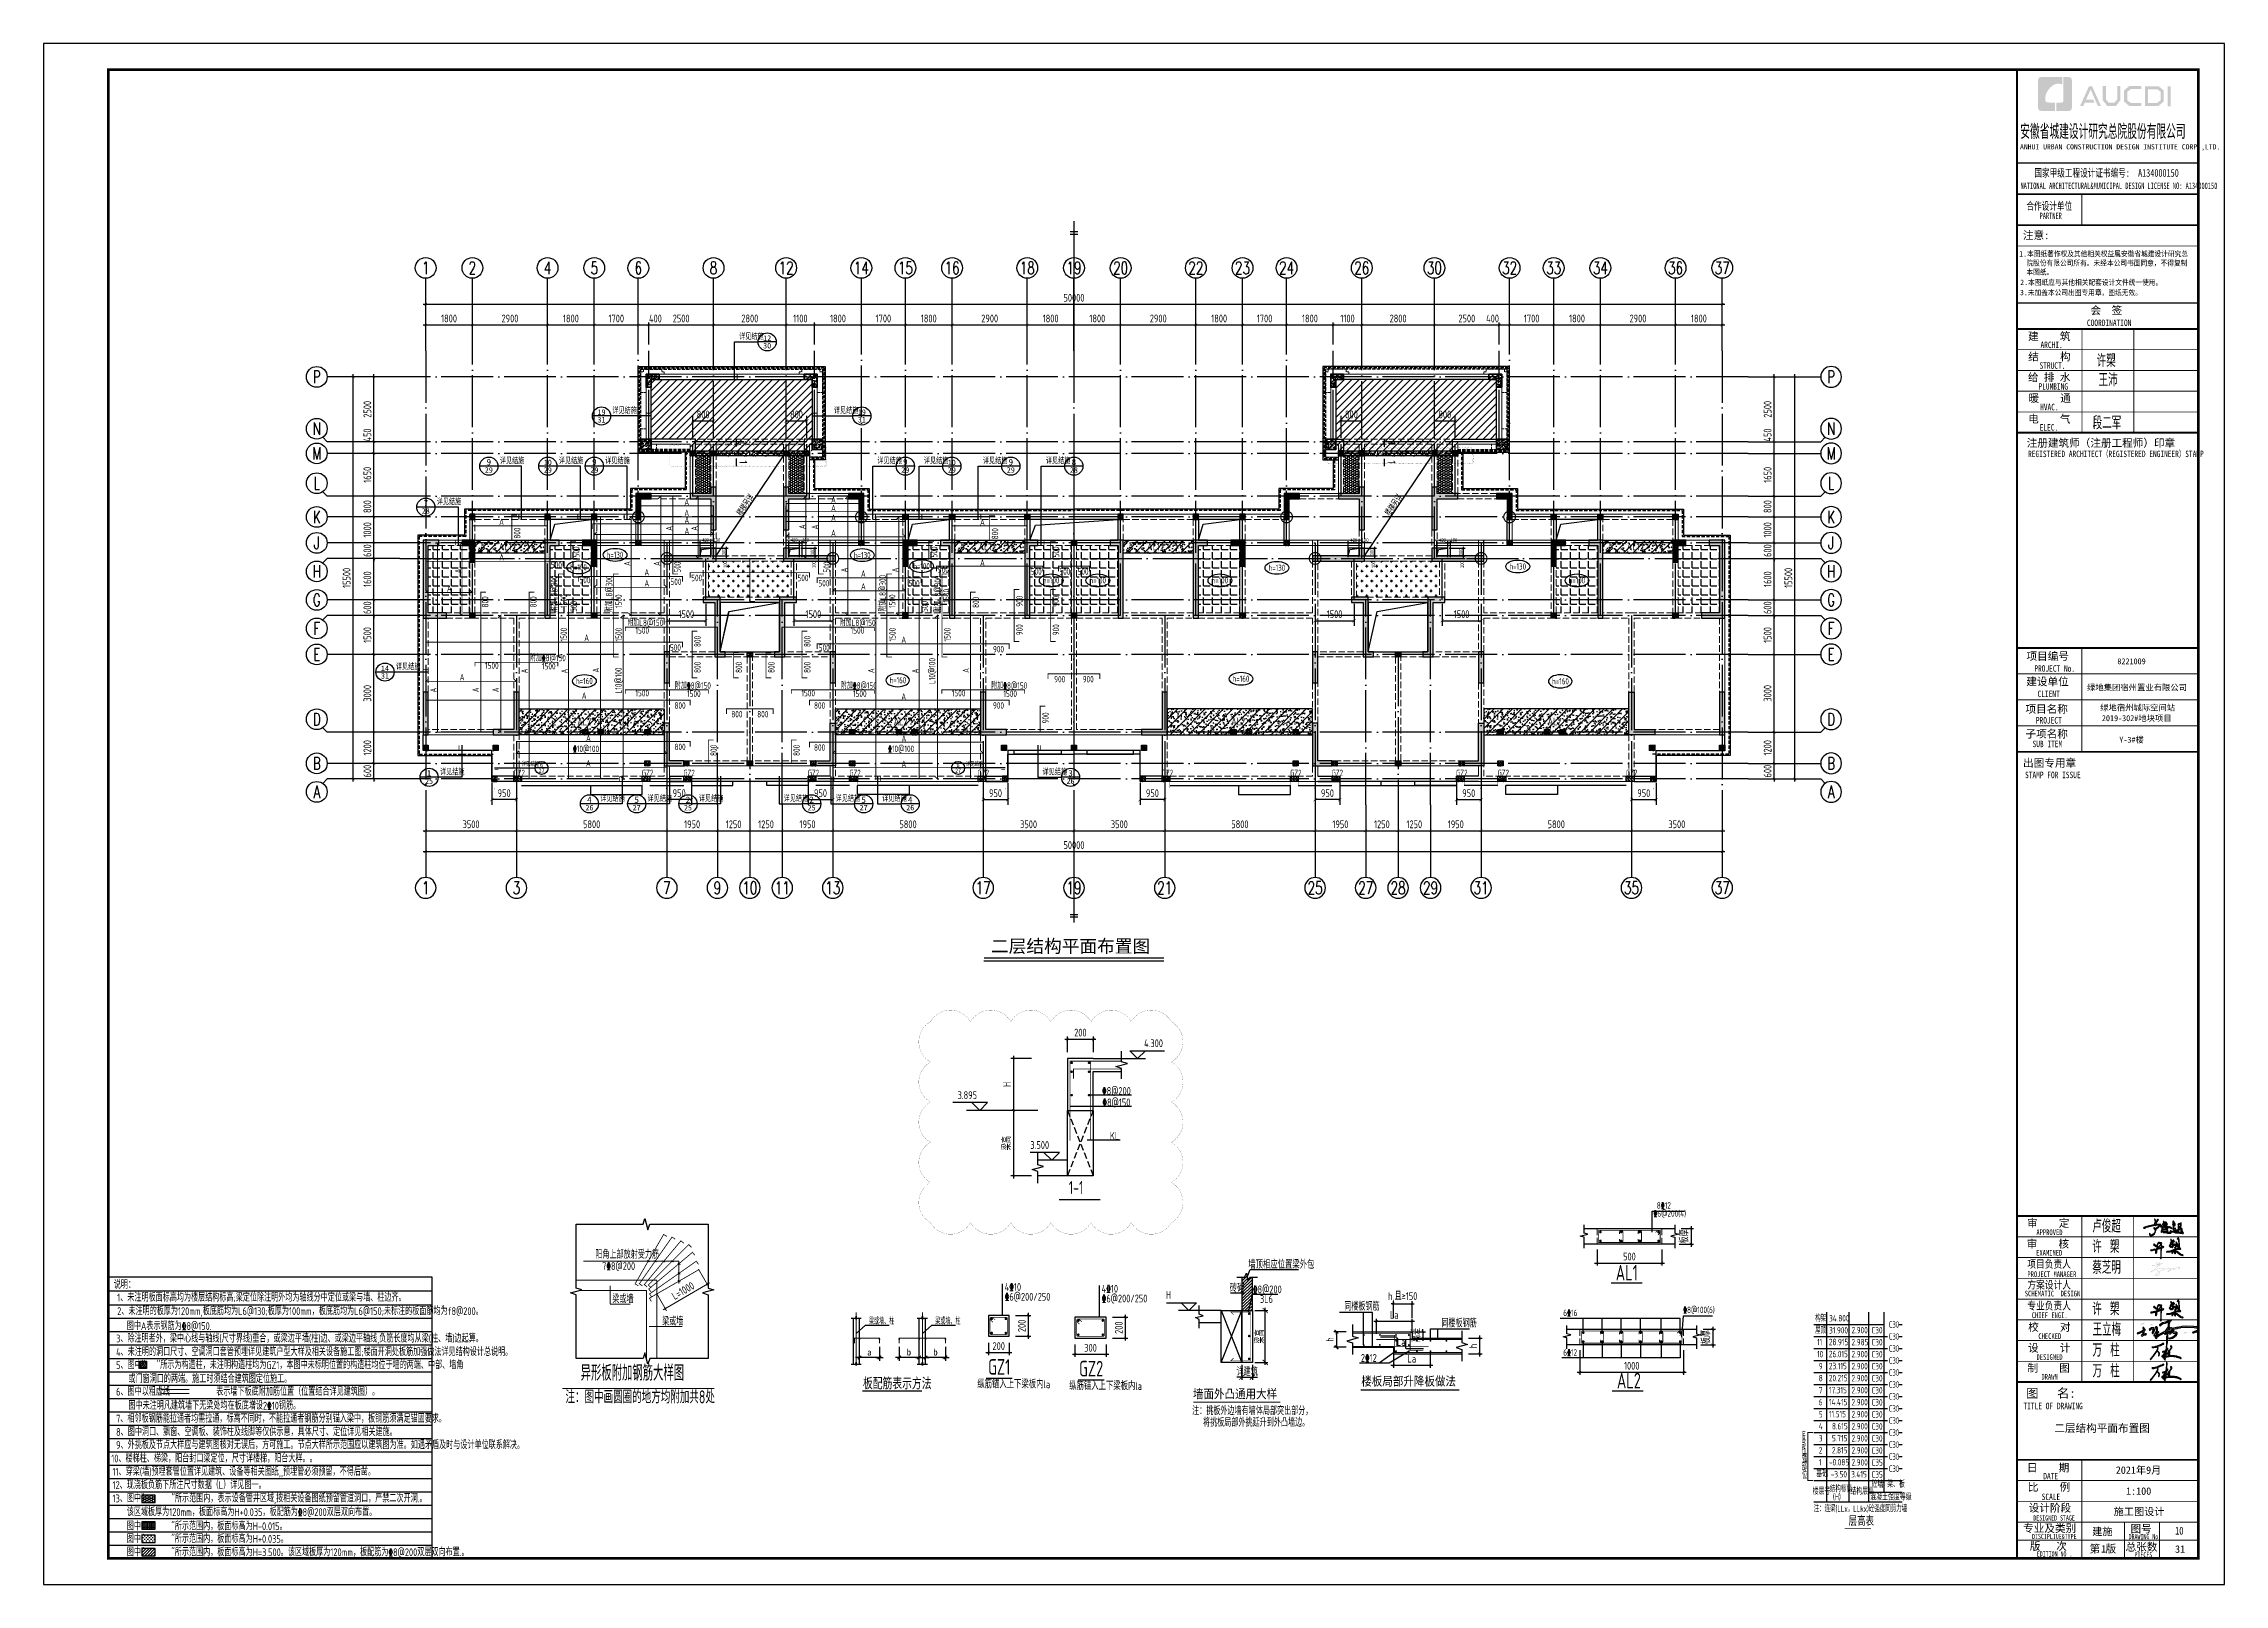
# Model space of a CAD drawing. Extents: x -668857 to 143095, y -247466 to 228182.
# Drawn here: x -229465 to -145365, y 97741 to 157141 of the extents above; entities that cross this region are included whole.
import ezdxf
from ezdxf.enums import TextEntityAlignment as Align

# ---------------------------------------------------------------- set-up
doc = ezdxf.new("R2010")
doc.units = 0
doc.header["$LTSCALE"] = 1000
for name, pattern in [('__DASH', [0.35, 0.25, -0.1]), ('CENTER', [8, 5, -1, 1, -1]), ('DASH', [0.35, 0.25, -0.1]), ('DOTE', [2.42, 2, -0.2, 0.02, -0.2]), ('HIDDEN', [0.375, 0.25, -0.125])]:
    doc.linetypes.add(name, pattern=pattern)
doc.layers.get('0').update_dxf_attribs({"linetype": 'CONTINUOUS'})
doc.layers.get('DEFPOINTS').update_dxf_attribs({"linetype": 'CONTINUOUS'})
for name, color, linetype, lineweight in [('+公共字体', 7, 'CONTINUOUS', 20), ('+图名', 243, 'CONTINUOUS', 20), ('+混凝土墙', 3, 'CONTINUOUS', 20), ('7549', 9, 'CONTINUOUS', 18), ('DOTE', 19, 'DOTE', 9), ('S-REIN', 12, 'CONTINUOUS', 50), ('S-Thin-D', 7, 'DASH', 18), ('Z-详图标注', 3, 'CONTINUOUS', 18), ('图框', 9, 'CONTINUOUS', 18), ('图签', 147, 'CONTINUOUS', 18), ('平面-看线', 45, 'CONTINUOUS', 15), ('查找字符', 1, 'CONTINUOUS', 18)]:
    doc.layers.add(name, color=color, linetype=linetype, lineweight=lineweight)
for name, color, linetype in [('-TK', 7, 'CONTINUOUS'), ('A-AXIS', 1, 'CONTINUOUS'), ('A-DOTE', 10, 'DOTE'), ('AXIS', 3, 'CONTINUOUS'), ('AXIS_NUM', 7, 'CONTINUOUS'), ('BEAM', 4, 'DASH'), ('BEAM_CON', 4, 'CONTINUOUS'), ('BEAM_DE', 7, 'CONTINUOUS'), ('DIM', 2, 'CONTINUOUS'), ('DIM_IDEN', 67, 'CONTINUOUS'), ('FLOOR_UP_REIN', 13, 'CONTINUOUS'), ('GJ', 5, 'CONTINUOUS'), ('HATCH', 8, 'CONTINUOUS'), ('LINK', 6, 'CONTINUOUS'), ('NUM', 7, 'CONTINUOUS'), ('OUTLINE', 2, 'CONTINUOUS'), ('PUB_TEXT', 2, 'CONTINUOUS'), ('REIN', 6, 'CONTINUOUS'), ('ROOF', 183, 'CONTINUOUS'), ('S-0-TEXT', 7, 'CONTINUOUS'), ('S-B板填充', 251, 'CONTINUOUS'), ('S-B板标注', 3, 'CONTINUOUS'), ('S-B板边线', 2, 'CONTINUOUS'), ('S-B板配筋', 6, 'CONTINUOUS'), ('S-B板配筋号', 7, 'CONTINUOUS'), ('S-B表格', 2, 'CONTINUOUS'), ('S-C承台编号', 6, 'CONTINUOUS'), ('S-DETLCW-LINE1-pdx', 7, 'CONTINUOUS'), ('S-DETLCW-TEXT', 7, 'CONTINUOUS'), ('S-DETLS-HATCH', 251, 'CONTINUOUS'), ('S-DETLS-TEXT', 7, 'CONTINUOUS'), ('S-D洞口', 4, 'CONTINUOUS'), ('S-D洞口标注', 3, 'CONTINUOUS'), ('S-L主梁线', 4, 'DASH'), ('S-Q墙填充', 252, 'CONTINUOUS'), ('S-Q墙实线', 6, 'CONTINUOUS'), ('S-Q墙标注', 3, 'CONTINUOUS'), ('S-X详图实线', 4, 'CONTINUOUS'), ('S-X详图标注', 3, 'CONTINUOUS'), ('S-X详图钢筋', 6, 'CONTINUOUS'), ('S-Y一般标注', 3, 'CONTINUOUS'), ('S-Z柱填充', 252, 'CONTINUOUS'), ('S-Z柱实线', 6, 'CONTINUOUS'), ('S-大样-砼线', 7, 'CONTINUOUS'), ('S-引出线', 40, 'CONTINUOUS'), ('S-文字', 7, 'CONTINUOUS'), ('S-板正筋', 2, 'CONTINUOUS'), ('S-构造柱', 212, 'CONTINUOUS'), ('S-构造柱编号', 130, 'CONTINUOUS'), ('S-表格线', 54, 'CONTINUOUS'), ('S-降板填充', 75, 'CONTINUOUS'), ('TEXT', 2, 'CONTINUOUS'), ('THICK', 6, 'CONTINUOUS'), ('THIN', 7, 'CONTINUOUS'), ('图签文字', 4, 'CONTINUOUS'), ('大样线', 40, 'CONTINUOUS'), ('大样详图_文字', 60, 'CONTINUOUS'), ('悬梁', 4, 'CONTINUOUS'), ('水平筋标注', 7, 'CONTINUOUS'), ('看线', 251, 'CONTINUOUS'), ('空调洞口标注', 130, 'CONTINUOUS'), ('说明文字', 7, 'CONTINUOUS')]:
    doc.layers.add(name, color=color, linetype=linetype)
doc.layers.add('审图修改', color=2, linetype='CONTINUOUS', plot=False)
doc.layers.add('配箍校核', color=34, linetype='CONTINUOUS', plot=False)
doc.styles.add('-宋体', font='', dxfattribs={"width": 0.7, "height": 300, "bigfont": '宋体.TTF'})
doc.styles.add('10', font='', dxfattribs={"width": 0.7, "height": 300})
doc.styles.add('_TCH_AXIS', font='COMPLEX', dxfattribs={"bigfont": 'GBCBIG'})
doc.styles.add('_TCH_LABEL', font='simhei.ttf')
doc.styles.add('BW_Rein', font='Tssdeng.shx', dxfattribs={"width": 0.7, "bigfont": 'hztxt.shx'})
doc.styles.add('HT', font='simhei.ttf')
doc.styles.add('hzst', font='', dxfattribs={"width": 0.7})
doc.styles.add('TSSD_Axis', font='complex.shx', dxfattribs={"width": 0.7, "bigfont": 'hztxt.shx'})
doc.styles.add('TSSD_DIMENSION', font='Tssdeng.shx', dxfattribs={"width": 0.7, "bigfont": 'tssdchn.shx'})
doc.styles.add('TSSD_Label', font='Tssdeng.shx', dxfattribs={"width": 0.7, "bigfont": 'hztxt.shx'})
doc.styles.add('TSSD_Norm', font='Tssdeng.shx', dxfattribs={"bigfont": 'tssdchn.shx'})
doc.styles.add('TSSD_REIN', font='tssdeng.shx', dxfattribs={"width": 0.7, "height": 300, "bigfont": 'tssdchn.shx'})
doc.styles.add('宋体', font='', dxfattribs={"height": 50})
doc.styles.add('建筑图签-1', font='simhei.ttf', dxfattribs={"width": 0.7})
doc.styles.add('建筑图签-2', font='TXT.shx', dxfattribs={"width": 0.5, "bigfont": 'HZTXT.shx'})
doc.styles.add('结构文字', font='zstxt.shx', dxfattribs={"width": 0.7, "bigfont": 'zshz.shx'})
doc.styles.get('-宋体').set_extended_font_data('SimSun')
doc.styles.get('10').set_extended_font_data('SimSun')
doc.styles.get('hzst').set_extended_font_data('SimSun')
doc.styles.get('宋体').set_extended_font_data('SimSun')
doc.dimstyles.new('25-100', dxfattribs={"dimscale": 100, "dimtxt": 3, "dimasz": 2, "dimexe": 1, "dimexo": 1, "dimgap": 0.5, "dimtad": 1, "dimdec": 0, "dimlfac": 0.25, "dimdsep": 46, "dimtxsty": 'TSSD_REIN', "dimblk1": 'ARCHTICK', "dimblk2": 'ARCHTICK', "dimsah": 1, "dimcen": 2.5, "dimdle": 1, "dimclrd": 256, "dimclre": 256, "dimclrt": 7, "dimadec": 0, "dimazin": 0, "dimtfac": 1, "dimtdec": 0, "dimtix": 1, "dimtmove": 2, "dimatfit": 3, "dimldrblk": 'ARCHTICK', "dimfxl": 0, "dimtolj": 1, "dimtzin": 0, "dimlwd": -1, "dimlwe": -1, "dimarcsym": 0})
doc.dimstyles.new('STRUCK', dxfattribs={"dimtxt": 400, "dimasz": 121, "dimexe": 200, "dimexo": 150, "dimgap": 115, "dimtad": 1, "dimdec": 0, "dimdsep": 46, "dimtxsty": '结构文字', "dimblk": 'ARCHTICK', "dimcen": 400, "dimclrd": 3, "dimclre": 3, "dimclrt": 7, "dimadec": 0, "dimazin": 0, "dimtfac": 1, "dimtdec": 0, "dimtix": 1, "dimtmove": 2, "dimatfit": 3, "dimldrblk": '_DIMX', "dimfxl": 0, "dimtolj": 1, "dimtzin": 0, "dimarcsym": 0})
doc.dimstyles.new('STRUCK30', dxfattribs={"dimscale": 0.33333, "dimtxt": 400, "dimasz": 121, "dimexe": 200, "dimexo": 150, "dimgap": 115, "dimtad": 1, "dimdec": 0, "dimdsep": 46, "dimtxsty": '结构文字', "dimblk": 'ARCHTICK', "dimcen": 400, "dimclrd": 3, "dimclre": 3, "dimclrt": 7, "dimadec": 0, "dimazin": 0, "dimtfac": 1, "dimtdec": 0, "dimtix": 1, "dimtmove": 2, "dimatfit": 3, "dimldrblk": '_DIMX', "dimfxl": 0, "dimtolj": 1, "dimtzin": 0, "dimarcsym": 0})
doc.dimstyles.new('TSSD_100_100', dxfattribs={"dimtxt": 300, "dimasz": 100, "dimexe": 100, "dimexo": 250, "dimgap": 100, "dimtad": 1, "dimdec": 0, "dimzin": 0, "dimdsep": 46, "dimtxsty": 'TSSD_DIMENSION', "dimblk": 'ARCHTICK', "dimcen": 0, "dimdle": 100, "dimclrt": 7, "dimadec": 0, "dimazin": 0, "dimtfac": 1, "dimtdec": 0, "dimtix": 1, "dimtmove": 2, "dimatfit": 3, "dimldrblk": 'ARCHTICK', "dimfxl": 0, "dimtolj": 1, "dimtzin": 0, "dimarcsym": 0})
doc.dimstyles.new('TSSD_100_100$0', dxfattribs={"dimtxt": 300, "dimasz": 80, "dimexe": 100, "dimexo": 250, "dimgap": 100, "dimtad": 1, "dimdec": 0, "dimzin": 0, "dimdsep": 46, "dimtxsty": 'TSSD_DIMENSION', "dimblk": 'ARCHTICK', "dimcen": 0, "dimdle": 100, "dimclrd": 3, "dimclre": 3, "dimclrt": 7, "dimadec": 0, "dimazin": 0, "dimtfac": 1, "dimtdec": 0, "dimtix": 1, "dimtmove": 2, "dimatfit": 3, "dimldrblk": 'ARCHTICK', "dimfxl": 0, "dimtolj": 1, "dimtzin": 0, "dimarcsym": 0})
doc.dimstyles.new('TSSD_20_100', dxfattribs={"dimtxt": 300, "dimasz": 100, "dimexe": 100, "dimexo": 250, "dimgap": 100, "dimtad": 1, "dimdec": 0, "dimlfac": 0.2, "dimzin": 0, "dimdsep": 46, "dimtxsty": 'TSSD_DIMENSION', "dimblk": 'ARCHTICK', "dimcen": 0, "dimdle": 100, "dimclrt": 7, "dimadec": 0, "dimazin": 0, "dimtfac": 1, "dimtdec": 0, "dimtix": 1, "dimtmove": 2, "dimatfit": 3, "dimldrblk": 'ARCHTICK', "dimfxl": 0, "dimtolj": 1, "dimtzin": 0, "dimarcsym": 0})
doc.dimstyles.new('TSSD_25_100', dxfattribs={"dimtxt": 300, "dimasz": 100, "dimexe": 100, "dimexo": 250, "dimgap": 100, "dimtad": 1, "dimdec": 0, "dimlfac": 0.25, "dimzin": 0, "dimdsep": 46, "dimtxsty": 'TSSD_DIMENSION', "dimblk": 'ARCHTICK', "dimcen": 0, "dimdle": 100, "dimclrt": 7, "dimadec": 0, "dimazin": 0, "dimtfac": 1, "dimtdec": 0, "dimtix": 1, "dimtmove": 2, "dimatfit": 3, "dimldrblk": 'ARCHTICK', "dimfxl": 0, "dimtolj": 1, "dimtzin": 0, "dimarcsym": 0})
pattern_1 = [(45, (-116995.96, -10449.93), (-141.42136, 141.42136), [])]
pattern_2 = [(230, (-428801.02, 2044915.24), (-358.63009, 31.376067), [37.5, -412.5]), (175, (-428801.02, 2044915.24), (69.37567, -376.09607), [30, -330]), (280.4514, (-428830.9, 2044917.85), (-289.25469, -344.71977), [31.870095, -350.571056]), (226.1842, (-428801.02, 2044815.24), (-533.62052, 82.75951), [56.25, -618.75]), (276.6356, (-428845.5, 2044822.13), (-467.33135, -487.05894), [47.80514, -525.8565]), (171.1842, (-428801, 2044815.24), (-467.33097, -487.0593), [45, -495]), (201, (-428851.02, 2044840.24), (-298.453526, 201.309445), [37.5, -412.5]), (146, (-428851.02, 2044840.24), (-121.657666, -362.57502), [30, -330]), (251.4514, (-428875.9, 2044857), (-420.111314, -161.26525), [31.870095, -350.571056]), (217.5, (-428801.02, 2044915.24), (-6.079928, -166.446927), [0, -326, 0, -335, 0, -331.25]), (187.5, (-428801.02, 2044915.24), (-131.534769, -197.205856), [0, -191, 0, -318.5, 0, -126.25]), (147.5, (-428689.52, 2044915.24), (-266.911218, 11.277436), [0, -125, 0, -390, 0, -517.5]), (137.5, (-428639.52, 2044915.24), (-291.593085, -50.05249), [0, -162.5, 0, -259, 0, -367.5]), (225, (-428801.02, 2044915.24), (176.776695, -176.776695), [])]
pattern_3 = [(50, (-309692.94, 38050.78), (215.178055, -18.82564), [22.5, -247.5]), (355, (-309692.94, 38050.78), (-41.6254, 225.65764), [18, -198]), (100.4514, (-309675.01, 38049.21), (173.55281, 206.83186), [19.12206, -210.34263]), (46.1842, (-309692.94, 38110.78), (320.17231, -49.6557), [33.75, -371.25]), (96.6356, (-309666.26, 38106.64), (280.3988, 292.23536), [28.68309, -315.5139]), (351.1842, (-309692.94, 38110.78), (280.39858, 292.23558), [27, -297]), (21, (-309662.94, 38095.78), (179.072116, -120.78567), [22.5, -247.5]), (326, (-309662.94, 38095.78), (72.9946, 217.54501), [18, -198]), (71.4514, (-309648.02, 38085.71), (252.06679, 96.75915), [19.12206, -210.34263]), (37.5, (-309692.945, 38050.78), (3.647957, 99.868156), [0, -195.6, 0, -201, 0, -198.75]), (7.5, (-309692.94, 38050.78), (78.92086, 118.323514), [0, -114.6, 0, -191.1, 0, -75.75]), (327.5, (-309759.845, 38050.78), (160.146731, -6.766462), [0, -75, 0, -234, 0, -310.5]), (317.5, (-309789.84, 38050.78), (174.95585, 30.031495), [0, -97.5, 0, -155.4, 0, -220.5]), (45, (-309692.94, 38050.78), (-106.066017, 106.066017), [])]
pattern_4 = [(50, (-310092.94, 38050.78), (215.178055, -18.82564), [22.5, -247.5]), (355, (-310092.94, 38050.78), (-41.6254, 225.65764), [18, -198]), (100.4514, (-310075.01, 38049.2), (173.55281, 206.83186), [19.12206, -210.34263]), (46.1842, (-310092.94, 38110.78), (320.17231, -49.6557), [33.75, -371.25]), (96.6356, (-310066.26, 38106.64), (280.3988, 292.23536), [28.68309, -315.5139]), (351.1842, (-310092.94, 38110.78), (280.39858, 292.23558), [27, -297]), (21, (-310062.94, 38095.78), (179.072116, -120.78567), [22.5, -247.5]), (326, (-310062.94, 38095.78), (72.9946, 217.54501), [18, -198]), (71.4514, (-310048.02, 38085.71), (252.06679, 96.75915), [19.12206, -210.34263]), (37.5, (-310092.945, 38050.78), (3.647957, 99.868156), [0, -195.6, 0, -201, 0, -198.75]), (7.5, (-310092.94, 38050.78), (78.92086, 118.323514), [0, -114.6, 0, -191.1, 0, -75.75]), (327.5, (-310159.845, 38050.78), (160.146731, -6.766462), [0, -75, 0, -234, 0, -310.5]), (317.5, (-310189.84, 38050.78), (174.95585, 30.031495), [0, -97.5, 0, -155.4, 0, -220.5]), (45, (-310092.94, 38050.78), (-106.066017, 106.066017), [])]
pattern_5 = [(50, (46738.58, -83346.06), (215.17805, -18.82564), [22.5, -247.5]), (355, (46738.58, -83346.06), (-41.6254, 225.65764), [18, -198]), (100.4514, (46756.5, -83347.63), (173.55281, 206.83186), [19.12206, -210.34263]), (46.1842, (46738.58, -83286.06), (320.1723, -49.6557), [33.75, -371.25]), (96.6356, (46765.26, -83290.2), (280.3988, 292.23536), [28.6831, -315.5139]), (351.1842, (46738.58, -83286.06), (280.3986, 292.2356), [27, -297]), (21, (46768.58, -83301.06), (179.07212, -120.78567), [22.5, -247.5]), (326, (46768.58, -83301.06), (72.9946, 217.545), [18, -198]), (71.4514, (46783.5, -83311.13), (252.0668, 96.75915), [19.12206, -210.34263]), (37.5, (46738.58, -83346.06), (3.647957, 99.868156), [0, -195.6, 0, -201, 0, -198.75]), (7.5, (46738.58, -83346.06), (78.92086, 118.323514), [0, -114.6, 0, -191.1, 0, -75.75]), (327.5, (46671.68, -83346.06), (160.14673, -6.76646), [0, -75, 0, -234, 0, -310.5]), (317.5, (46641.68, -83346.06), (174.95585, 30.0315), [0, -97.5, 0, -155.4, 0, -220.5]), (45, (46738.58, -83346.06), (-106.06602, 106.06602), [])]

msp = doc.modelspace()

# ---------------------------------------------------------------- texts
at = {"layer": 'NUM', "style": 'TSSD_Norm', "width": 0.7}
for s, p in [('AL1', (-168834.42, 109456.45)), ('AL2', (-168790.33, 105297.49))]:
    msp.add_text(s, height=600, dxfattribs=at).set_placement(p)
at = {"layer": 'S-B板标注', "color": 7, "style": 'TSSD_REIN', "width": 0.7}
for s, p in [('h=130', (-207751.91, 137311.71)), ('h=130', (-198215.73, 137302.44)), ('h=100', (-195926.79, 136877.05)), ('h=130', (-172938.05, 136864.73)), ('h=100', (-209155.1, 136830.93)), ('h=100', (-190931.47, 136328.87)), ('h=100', (-189133.52, 136328.87)), ('h=100', (-184426.13, 136328.87)), ('h=130', (-182227.67, 136813.43)), ('h=100', (-170654.17, 136328.87)), ('h=160', (-208935.02, 132448.75)), ('h=160', (-183611.27, 132536.42))]:
    msp.add_text(s, height=240, dxfattribs=at).set_placement(p)
for p in [(-196844.82, 132478.03), (-171291.07, 132437.63)]:
    msp.add_text('h=160', height=240, rotation=359.9972818, dxfattribs=at).set_placement(p)
at = {"layer": 'S-B板配筋号', "color": 1, "style": 'TSSD_REIN', "width": 0.7}
for s, p in [('A', (-199096.3, 139433.6)), ('A', (-211897.14, 138579.25)), ('A', (-204753.42, 139342.73)), ('A', (-204753.42, 138925.79)), ('A', (-204748.62, 138638.78)), ('A', (-199096.3, 139115.3)), ('A', (-199096.3, 138738.94)), ('A', (-193351.77, 138570.33)), ('A', (-204748.61, 138228.72)), ('A', (-199096.3, 138148.59)), ('A', (-211890.74, 137215.45)), ('A', (-193351.77, 137007.62)), ('A', (-213910.62, 136011.64)), ('A', (-206294.31, 136632.19)), ('A', (-206294.31, 136211.35)), ('A', (-197944.1, 136584.8)), ('A', (-197944.1, 136090.53)), ('附加L8@150', (-206952.26, 134686.82)), ('附加L8@150', (-198761.65, 134686.82)), ('A', (-208615.18, 134113.68)), ('附加%%1328@150', (-210710.56, 133329.44)), ('A', (-213416.9, 132591.81)), ('A', (-208709.41, 131878.56)), ('附加%%1328@150', (-205116.76, 132268.52)), ('附加%%1328@150', (-198716.78, 132268.52)), ('附加%%1328@150', (-192916.78, 132268.52)), ('A', (-208545.93, 130243.44)), ('%%13210@100', (-209052, 129826.18)), ('%%13210@100', (-196900.5, 129828.34))]:
    msp.add_text(s, height=250, dxfattribs=at).set_placement(p)
for s, rotation, p in [('楼梯另详', 55.9709824, (-202540.21, 138900.33)), ('楼梯另详', 55.9709824, (-177539.76, 138898.57)), ('A', 449.999992, (-205217.33, 138361.61)), ('A', 449.999992, (-204242.29, 138361.61)), ('A', 449.999992, (-200078.91, 138424)), ('A', 449.999992, (-199594.53, 138412.72)), ('A', 449.999992, (-206833.29, 137004.49)), ('A', 449.999992, (-205686.51, 137004.49)), ('A', 449.999992, (-213352.44, 136720.29)), ('附加L8@300', 449.999992, (-209650.25, 135223.07)), ('附加L8@300', 449.999992, (-207532.9, 135223.07)), ('A', 449.999992, (-198464.36, 136757.96)), ('附加L8@300', 449.999992, (-196984.34, 135248.24)), ('A', 449.999992, (-196498.5, 136757.96)), ('附加L8@300', 449.999992, (-194857.6, 135223.07)), ('A', 89.999992, (-210795.42, 132864.66)), ('A', 89.999992, (-209250.3, 132860.09)), ('A', 89.999992, (-208041.2, 132894.43)), ('L10@100', 449.999992, (-207171.31, 132083.61)), ('A', 449.999992, (-197423.88, 132873.85)), ('L10@100', 449.999992, (-195076.43, 132451.3)), ('A', 449.999992, (-193773.1, 132882.96)), ('A', 449.999992, (-214306.76, 132125.63)), ('A', 449.999992, (-212677.74, 132135.04)), ('A', 449.999992, (-211907.51, 132135.04))]:
    msp.add_text(s, height=250, rotation=rotation, dxfattribs=at).set_placement(p)
at = {"layer": 'S-B板配筋号', "style": 'TSSD_REIN', "width": 0.7}
for s, rotation, p in [('800', 449.999992, (-211325.99, 138269.42)), ('800', 449.999992, (-192899.91, 138248.13)), ('500', 449.999992, (-209049.89, 137543.93)), ('500', 449.999992, (-205144.64, 136961.41)), ('500', 449.999992, (-199390.03, 136960.94)), ('500', 449.999992, (-195249.91, 137543.93)), ('500', 449.999992, (-190549.91, 137543.93)), ('800', 89.999992, (-212561.5, 135618.78)), ('800', 89.999992, (-210702.02, 135618.78)), ('1500', 449.999992, (-209531.63, 135643.94)), ('500', 89.999992, (-209142.56, 135442.21)), ('1500', 449.999992, (-207414.28, 135643.94)), ('1500', 449.999992, (-196865.72, 135643.94)), ('500', 449.999992, (-195618.6, 135442.21)), ('1500', 449.999992, (-194779.07, 135855.97)), ('800', 449.999992, (-193638.74, 135601.78)), ('900', 449.999992, (-191956.78, 135643.94)), ('900', 449.999992, (-190549.91, 135643.94)), ('1500', 449.999992, (-209531.63, 134355.49)), ('1500', 449.999992, (-207414.28, 134355.49)), ('1500', 449.999992, (-196854.91, 134355.49)), ('1500', 449.999992, (-194738.98, 134355.49)), ('900', 449.999992, (-191956.79, 134543.94)), ('900', 449.999992, (-190549.91, 134543.94)), ('800', 449.999992, (-204374.9, 134093.93)), ('800', 449.999992, (-200138.6, 134093.93)), ('800', 449.999992, (-204374.9, 133093.93)), ('800', 449.999992, (-202774.9, 133093.93)), ('800', 449.999992, (-201524.9, 133093.93)), ('800', 449.999992, (-200138.6, 133093.93)), ('900', 449.999992, (-190949.91, 131143.93)), ('800', 449.999992, (-203749.89, 129893.93)), ('800', 449.999992, (-200549.9, 129893.93))]:
    msp.add_text(s, height=250, rotation=rotation, dxfattribs=at).set_placement(p, align=Align.TOP_CENTER)
for s, p in [('500', (-209688.92, 137170.8)), ('500', (-208588.92, 136587.54)), ('500', (-205079.9, 136520.34)), ('500', (-204279.97, 136665.9)), ('500', (-200180.03, 136665.9)), ('500', (-199373.8, 136461.59)), ('500', (-195893.08, 136461.59)), ('500', (-194768.58, 136981.04)), ('500', (-191184.81, 136913.93)), ('500', (-190079.91, 136913.93)), ('500', (-190079.89, 136913.93)), ('500', (-189379.91, 136913.93)), ('500', (-189379.89, 136913.93)), ('1500', (-206379.56, 134643.24)), ('1500', (-198080.22, 134643.24)), ('500', (-205099.29, 133984.28)), ('500', (-199360.52, 133976.41)), ('900', (-192639.77, 133918.89)), ('1500', (-212179.56, 133285.85)), ('1500', (-209983.3, 133263.56)), ('1500', (-206379.47, 132224.94)), ('1500', (-204389.49, 132202.64)), ('1500', (-199979.49, 132224.93)), ('1500', (-197989.52, 132202.63)), ('1500', (-194179.49, 132224.93)), ('1500', (-192189.52, 132202.63)), ('900', (-190279.91, 132763.94)), ('900', (-189179.91, 132763.94)), ('800', (-204920.03, 131749.15)), ('800', (-202729.89, 131413.93)), ('800', (-201729.89, 131413.93)), ('800', (-199539.77, 131749.15)), ('900', (-192639.77, 131749.15)), ('800', (-204920.03, 130152.33)), ('800', (-199539.77, 130128.41))]:
    msp.add_text(s, height=250, dxfattribs=at).set_placement(p, align=Align.TOP_CENTER)
for p in [(-196385.44, 134034.95), (-196385.44, 131843.21), (-196379.23, 130223.96), (-208548.07, 129270.33), (-196381.02, 129242.25)]:
    msp.add_text('A', height=250, dxfattribs=at).set_placement(p)
msp.add_text('A', height=250, rotation=449.999992, dxfattribs=at).set_placement((-195726.34, 132864.05))
at = {"layer": 'S-文字', "style": '-宋体'}
msp.add_text('二层结构平面布置图', height=500, dxfattribs=at).set_placement((-192929.41, 122097.01))
at = {"layer": 'S-文字', "style": 'TSSD_REIN', "width": 0.7}
for s, p in [('说明：', (-226756.87, 109143.2)), ('1、未注明板面标高均为楼层结构标高;梁定位除注明外均为轴线分中定位或梁与墙、柱边齐。', (-226626.48, 108646.95)), ('3、除注明者外，梁中心线与轴线(尺寸界线)重合，或梁边平墙(柱)边、或梁边平轴线,负筋长度均从梁(柱、墙)边起算。', (-226669.67, 107069.73)), ('4、未注明的洞口尺寸、空调洞口套管预埋详见建筑户型大样及相关设备施工图;楼面开洞处板筋加强做法详见结构设计总说明。', (-226669.67, 106549.73)), ('5、图中"   "所示为构造柱，未注明构造柱均为GZ1，本图中未标明位置的构造柱均位于墙的两端、中部、墙角', (-226669.67, 106043.47)), ('6、图中以粗虚线            表示墙下板底附加筋位置（位置结合详见建筑图）。', (-226669.67, 105018.88)), ('或门窗洞口的两端。施工时须结合建筑图定位施工。', (-226193.23, 105508.49)), ('7、相邻板钢筋能拉通者均需拉通，标高不同时，不能拉通者钢筋分别锚入梁中，板钢筋须满足锚固要求。', (-226669.67, 103979.58)), ('图中未注明凡建筑墙下无梁处均在板底增设2%%13210钢筋。', (-226193.23, 104479.91)), ('8、图中洞口、飘窗、空调板、装饰柱及线脚等仅供示意，具体尺寸、定位详见相关建施。', (-226669.67, 103465.3)), ('10、楼梯柱、梯梁，阳台封口梁定位，尺寸详楼梯，阳台大样。。', (-226853.91, 102444)), ('9、外挑板及节点大样应与建筑图核对无误后，方可施工。节点大样所示范围应以建筑图为准。如遇矛盾及时与设计单位联系解决。', (-226669.67, 102962.84)), ('11、穿梁(墙)预埋套管位置详见建筑、设备等相关图纸,,预埋管必须预留，不得后凿。', (-226806.41, 101933.69)), ('12、现浇板负筋下所注尺寸数据（L）详见图一。', (-226806.41, 101419.4)), ('13、图中"       "所示范围内，表示设备管井区域,按相关设备图纸预留管道洞口，严禁二次开洞.。', (-226806.41, 100905.12)), ('图中"       "所示范围内，板面标高为H-0.015。', (-226258.3, 99832.6)), ('图中"       "所示范围内，板面标高为H+0.035。', (-226258.3, 99342.86)), ('图中"       "所示范围内，板面标高为H=3.500。该区域板厚为120mm，板配筋为%%1328@200双层双向布置.。', (-226258.3, 98828.57))]:
    msp.add_text(s, height=300, dxfattribs=at).set_placement(p)
at = {"layer": 'S-文字', "color": 1, "style": 'TSSD_REIN', "width": 0.7}
for s, p in [('2、未注明的板厚为120mm,板底筋均为L6@130;板厚为100mm，板底筋均为L6@150;未标注的板面筋均为f8@200。', (-226626.48, 108125.14)), ('图中A表示钢筋为%%1328@150.', (-226257.34, 107549.95)), ('该区域板厚为120mm，板面标高为H+0.035，板配筋为%%1328@200双层双向布置。', (-226258.3, 100377.36))]:
    msp.add_text(s, height=300, dxfattribs=at).set_placement(p)
at = {"layer": 'TEXT', "color": 1, "style": 'TSSD_REIN', "width": 0.7}
for s, p in [('AL1', (-211415.23, 137603.32, 0)), ('AL1', (-192915.25, 137603.31, 0)), ('AL1', (-186415.24, 137603.38, 0)), ('AL1', (-167915.25, 137603.35, 0)), ('AL2', (-208345.17, 130860.05, 0)), ('AL2', (-196145.22, 130860.05, 0)), ('AL2', (-183127.9, 130860.04, 0)), ('AL2', (-170927.95, 130860.05, 0))]:
    msp.add_text(s, height=300, dxfattribs=at).set_placement(p, align=Align.RIGHT)
at = {"layer": 'TEXT', "color": 0, "width": 0.7}
for s, style, p in [('4\x8410', 'TSSD_REIN', (-192400.62, 109055.95)), ('\x846@200/250', 'TSSD_REIN', (-192400.62, 108679.18)), ('4\x8410', 'TSSD_REIN', (-188660.65, 108988.52)), ('\x846@200/250', 'TSSD_REIN', (-188660.65, 108611.75)), ('纵筋锚入上下梁板内la', 'TSSD_Label', (-193456.85, 105305.19)), ('纵筋锚入上下梁板内la', 'TSSD_Label', (-189913.04, 105237.77))]:
    msp.add_text(s, height=300, dxfattribs=dict(at, style=style)).set_placement(p)
at = {"layer": 'TEXT', "color": 0, "style": 'TSSD_Norm', "width": 0.7}
for s, p in [('GZ1', (-192612.24, 105825.92)), ('GZ2', (-189068.43, 105758.5))]:
    msp.add_text(s, height=600, dxfattribs=at).set_placement(p, align=Align.CENTER)
at = {"layer": 'THICK', "style": 'TSSD_Label'}
for p in [(-202630.92, 141829.82), (-177630.29, 141825.47), (-202630.92, 141079.22), (-177630.29, 141074.86)]:
    msp.add_text('1', height=300, rotation=270, dxfattribs=at).set_placement(p)
at = {"layer": '图签文字', "color": 1, "style": '建筑图签-1'}
msp.add_text('二层结构平面布置图', height=300, dxfattribs=at).set_placement((-151922.48, 103615.12))
at = {"layer": '图签文字', "color": 1, "style": '建筑图签-1', "width": 0.8}
msp.add_text('10', height=300, dxfattribs=at).set_placement((-147268.16, 99660.36))
at = {"layer": '大样详图_文字', "style": 'TSSD_REIN', "width": 0.7}
for s, p in [('%%1326@200(4)', (-167380.26, 111839.6)), ('8\x8412', (-167253.02, 112148.38)), ('6%%13216', (-170861.04, 108009.46)), ('%%1328@100(6)', (-166236.77, 108123.08))]:
    msp.add_text(s, height=250, dxfattribs=at).set_placement(p, align=Align.BOTTOM_LEFT)
at = {"layer": '大样详图_文字', "color": 1, "style": 'TSSD_REIN', "width": 0.7}
msp.add_text('6%%13212', height=250, dxfattribs=at).set_placement((-170861.04, 106481.96), align=Align.BOTTOM_LEFT)

# ---------------------------------------------------------------- blocks, each defined once
blk = doc.blocks.new('ts_axno')
at = {"color": 0, "linetype": 'ByBlock', "lineweight": -2}
blk.add_circle((0, 0), 0.5, dxfattribs=at)
at = {"color": 0, "linetype": 'ByBlock', "lineweight": -2, "style": 'TSSD_Axis', "width": 0.7}
blk.add_attdef('A', text='', height=0.6, dxfattribs=at).set_placement((0, 0), align=Align.MIDDLE_CENTER)
blk = doc.blocks.new('_ArchTick')
at = {"color": 0, "linetype": 'ByBlock', "const_width": 0.15}
blk.add_lwpolyline([(-0.5, -0.5), (0.5, 0.5)], dxfattribs=at)
blk = doc.blocks.new('*D217')
at = {"layer": 'DEFPOINTS', "color": 0}
for p in [(6400, 22100), (4600, 21100), (6400, 21100)]:
    blk.add_point(p, dxfattribs=at)
at = {"layer": 'S-Y一般标注', "color": 0, "lineweight": -2}
for p, q in [((4500, 22100), (6500, 22100)), ((4600, 21350), (4600, 22200)), ((6400, 21350), (6400, 22200))]:
    blk.add_line(p, q, dxfattribs=at)
at = {"layer": 'S-Y一般标注', "color": 0, "lineweight": -2, "xscale": 100, "yscale": 100, "zscale": 100, "rotation": 180}
blk.add_blockref('_ArchTick', (4600, 22100), dxfattribs=at)
at = {"layer": 'S-Y一般标注', "color": 0, "lineweight": -2, "xscale": 100, "yscale": 100, "zscale": 100}
blk.add_blockref('_ArchTick', (6400, 22100), dxfattribs=at)
at = {"layer": 'S-Y一般标注', "color": 7, "insert": (5500, 22350), "char_height": 300, "attachment_point": 5, "style": 'TSSD_DIMENSION'}
blk.add_mtext('\\A1;1800', dxfattribs=at)
blk = doc.blocks.new('*D218')
at = {"layer": 'DEFPOINTS', "color": 0}
for p in [(9300, 22100), (6400, 21100), (9300, 21100)]:
    blk.add_point(p, dxfattribs=at)
at = {"layer": 'S-Y一般标注', "color": 0, "lineweight": -2}
for p, q in [((6300, 22100), (9400, 22100)), ((6400, 21350), (6400, 22200)), ((9300, 21350), (9300, 22200))]:
    blk.add_line(p, q, dxfattribs=at)
at = {"layer": 'S-Y一般标注', "color": 0, "lineweight": -2, "xscale": 100, "yscale": 100, "zscale": 100, "rotation": 180}
blk.add_blockref('_ArchTick', (6400, 22100), dxfattribs=at)
at = {"layer": 'S-Y一般标注', "color": 0, "lineweight": -2, "xscale": 100, "yscale": 100, "zscale": 100}
blk.add_blockref('_ArchTick', (9300, 22100), dxfattribs=at)
at = {"layer": 'S-Y一般标注', "color": 7, "insert": (7850, 22350), "char_height": 300, "attachment_point": 5, "style": 'TSSD_DIMENSION'}
blk.add_mtext('\\A1;2900', dxfattribs=at)
blk = doc.blocks.new('*D219')
at = {"layer": 'DEFPOINTS', "color": 0}
for p in [(11100, 22100), (9300, 21100), (11100, 21100)]:
    blk.add_point(p, dxfattribs=at)
at = {"layer": 'S-Y一般标注', "color": 0, "lineweight": -2}
for p, q in [((9200, 22100), (11200, 22100)), ((9300, 21350), (9300, 22200)), ((11100, 21350), (11100, 22200))]:
    blk.add_line(p, q, dxfattribs=at)
at = {"layer": 'S-Y一般标注', "color": 0, "lineweight": -2, "xscale": 100, "yscale": 100, "zscale": 100, "rotation": 180}
blk.add_blockref('_ArchTick', (9300, 22100), dxfattribs=at)
at = {"layer": 'S-Y一般标注', "color": 0, "lineweight": -2, "xscale": 100, "yscale": 100, "zscale": 100}
blk.add_blockref('_ArchTick', (11100, 22100), dxfattribs=at)
at = {"layer": 'S-Y一般标注', "color": 7, "insert": (10200, 22350), "char_height": 300, "attachment_point": 5, "style": 'TSSD_DIMENSION'}
blk.add_mtext('\\A1;1800', dxfattribs=at)
blk = doc.blocks.new('*D220')
at = {"layer": 'DEFPOINTS', "color": 0}
for p in [(12800, 22100), (11100, 21100), (12800, 21100)]:
    blk.add_point(p, dxfattribs=at)
at = {"layer": 'S-Y一般标注', "color": 0, "lineweight": -2}
for p, q in [((11000, 22100), (12900, 22100)), ((11100, 21350), (11100, 22200)), ((12800, 21350), (12800, 22200))]:
    blk.add_line(p, q, dxfattribs=at)
at = {"layer": 'S-Y一般标注', "color": 0, "lineweight": -2, "xscale": 100, "yscale": 100, "zscale": 100, "rotation": 180}
blk.add_blockref('_ArchTick', (11100, 22100), dxfattribs=at)
at = {"layer": 'S-Y一般标注', "color": 0, "lineweight": -2, "xscale": 100, "yscale": 100, "zscale": 100}
blk.add_blockref('_ArchTick', (12800, 22100), dxfattribs=at)
at = {"layer": 'S-Y一般标注', "color": 7, "insert": (11950, 22350), "char_height": 300, "attachment_point": 5, "style": 'TSSD_DIMENSION'}
blk.add_mtext('\\A1;1700', dxfattribs=at)
blk = doc.blocks.new('*D221')
at = {"layer": 'DEFPOINTS', "color": 0}
for p in [(13200, 22100), (12800, 21100), (13200, 21100)]:
    blk.add_point(p, dxfattribs=at)
at = {"layer": 'S-Y一般标注', "color": 0, "lineweight": -2}
for p, q in [((12700, 22100), (13300, 22100)), ((12800, 21350), (12800, 22200)), ((13200, 21350), (13200, 22200))]:
    blk.add_line(p, q, dxfattribs=at)
at = {"layer": 'S-Y一般标注', "color": 0, "lineweight": -2, "xscale": 100, "yscale": 100, "zscale": 100, "rotation": 180}
blk.add_blockref('_ArchTick', (12800, 22100), dxfattribs=at)
at = {"layer": 'S-Y一般标注', "color": 0, "lineweight": -2, "xscale": 100, "yscale": 100, "zscale": 100}
blk.add_blockref('_ArchTick', (13200, 22100), dxfattribs=at)
at = {"layer": 'S-Y一般标注', "color": 7, "insert": (13458, 22350), "char_height": 300, "attachment_point": 5, "style": 'TSSD_DIMENSION'}
blk.add_mtext('\\A1;400', dxfattribs=at)
blk = doc.blocks.new('*D222')
at = {"layer": 'DEFPOINTS', "color": 0}
for p in [(18500, 22100), (15700, 21100), (18500, 21100)]:
    blk.add_point(p, dxfattribs=at)
at = {"layer": 'S-Y一般标注', "color": 0, "lineweight": -2}
for p, q in [((15600, 22100), (18600, 22100)), ((15700, 21350), (15700, 22200)), ((18500, 21350), (18500, 22200))]:
    blk.add_line(p, q, dxfattribs=at)
at = {"layer": 'S-Y一般标注', "color": 0, "lineweight": -2, "xscale": 100, "yscale": 100, "zscale": 100, "rotation": 180}
blk.add_blockref('_ArchTick', (15700, 22100), dxfattribs=at)
at = {"layer": 'S-Y一般标注', "color": 0, "lineweight": -2, "xscale": 100, "yscale": 100, "zscale": 100}
blk.add_blockref('_ArchTick', (18500, 22100), dxfattribs=at)
at = {"layer": 'S-Y一般标注', "color": 7, "insert": (17100, 22350), "char_height": 300, "attachment_point": 5, "style": 'TSSD_DIMENSION'}
blk.add_mtext('\\A1;2800', dxfattribs=at)
blk = doc.blocks.new('*D223')
at = {"layer": 'DEFPOINTS', "color": 0}
for p in [(19600, 22100), (18500, 21100), (19600, 21100)]:
    blk.add_point(p, dxfattribs=at)
at = {"layer": 'S-Y一般标注', "color": 0, "lineweight": -2}
for p, q in [((18400, 22100), (19700, 22100)), ((18500, 21350), (18500, 22200)), ((19600, 21350), (19600, 22200))]:
    blk.add_line(p, q, dxfattribs=at)
at = {"layer": 'S-Y一般标注', "color": 0, "lineweight": -2, "xscale": 100, "yscale": 100, "zscale": 100, "rotation": 180}
blk.add_blockref('_ArchTick', (18500, 22100), dxfattribs=at)
at = {"layer": 'S-Y一般标注', "color": 0, "lineweight": -2, "xscale": 100, "yscale": 100, "zscale": 100}
blk.add_blockref('_ArchTick', (19600, 22100), dxfattribs=at)
at = {"layer": 'S-Y一般标注', "color": 7, "insert": (19050, 22350), "char_height": 300, "attachment_point": 5, "style": 'TSSD_DIMENSION'}
blk.add_mtext('\\A1;1100', dxfattribs=at)
blk = doc.blocks.new('*D224')
at = {"layer": 'DEFPOINTS', "color": 0}
for p in [(23100, 22100), (21400, 21100), (23100, 21100)]:
    blk.add_point(p, dxfattribs=at)
at = {"layer": 'S-Y一般标注', "color": 0, "lineweight": -2}
for p, q in [((21300, 22100), (23200, 22100)), ((21400, 21350), (21400, 22200)), ((23100, 21350), (23100, 22200))]:
    blk.add_line(p, q, dxfattribs=at)
at = {"layer": 'S-Y一般标注', "color": 0, "lineweight": -2, "xscale": 100, "yscale": 100, "zscale": 100, "rotation": 180}
blk.add_blockref('_ArchTick', (21400, 22100), dxfattribs=at)
at = {"layer": 'S-Y一般标注', "color": 0, "lineweight": -2, "xscale": 100, "yscale": 100, "zscale": 100}
blk.add_blockref('_ArchTick', (23100, 22100), dxfattribs=at)
at = {"layer": 'S-Y一般标注', "color": 7, "insert": (22250, 22350), "char_height": 300, "attachment_point": 5, "style": 'TSSD_DIMENSION'}
blk.add_mtext('\\A1;1700', dxfattribs=at)
blk = doc.blocks.new('*D225')
at = {"layer": 'DEFPOINTS', "color": 0}
for p in [(24900, 22100), (23100, 21100), (24900, 21100)]:
    blk.add_point(p, dxfattribs=at)
at = {"layer": 'S-Y一般标注', "color": 0, "lineweight": -2}
for p, q in [((23000, 22100), (25000, 22100)), ((23100, 21350), (23100, 22200)), ((24900, 21350), (24900, 22200))]:
    blk.add_line(p, q, dxfattribs=at)
at = {"layer": 'S-Y一般标注', "color": 0, "lineweight": -2, "xscale": 100, "yscale": 100, "zscale": 100, "rotation": 180}
blk.add_blockref('_ArchTick', (23100, 22100), dxfattribs=at)
at = {"layer": 'S-Y一般标注', "color": 0, "lineweight": -2, "xscale": 100, "yscale": 100, "zscale": 100}
blk.add_blockref('_ArchTick', (24900, 22100), dxfattribs=at)
at = {"layer": 'S-Y一般标注', "color": 7, "insert": (24000, 22350), "char_height": 300, "attachment_point": 5, "style": 'TSSD_DIMENSION'}
blk.add_mtext('\\A1;1800', dxfattribs=at)
blk = doc.blocks.new('*D226')
at = {"layer": 'DEFPOINTS', "color": 0}
for p in [(27800, 22100), (24900, 21100), (27800, 21100)]:
    blk.add_point(p, dxfattribs=at)
at = {"layer": 'S-Y一般标注', "color": 0, "lineweight": -2}
for p, q in [((24800, 22100), (27900, 22100)), ((24900, 21350), (24900, 22200)), ((27800, 21350), (27800, 22200))]:
    blk.add_line(p, q, dxfattribs=at)
at = {"layer": 'S-Y一般标注', "color": 0, "lineweight": -2, "xscale": 100, "yscale": 100, "zscale": 100, "rotation": 180}
blk.add_blockref('_ArchTick', (24900, 22100), dxfattribs=at)
at = {"layer": 'S-Y一般标注', "color": 0, "lineweight": -2, "xscale": 100, "yscale": 100, "zscale": 100}
blk.add_blockref('_ArchTick', (27800, 22100), dxfattribs=at)
at = {"layer": 'S-Y一般标注', "color": 7, "insert": (26350, 22350), "char_height": 300, "attachment_point": 5, "style": 'TSSD_DIMENSION'}
blk.add_mtext('\\A1;2900', dxfattribs=at)
blk = doc.blocks.new('*D227')
at = {"layer": 'DEFPOINTS', "color": 0}
for p in [(29600, 22100), (27800, 21100), (29600, 21100)]:
    blk.add_point(p, dxfattribs=at)
at = {"layer": 'S-Y一般标注', "color": 0, "lineweight": -2}
for p, q in [((27700, 22100), (29700, 22100)), ((27800, 21350), (27800, 22200)), ((29600, 21350), (29600, 22200))]:
    blk.add_line(p, q, dxfattribs=at)
at = {"layer": 'S-Y一般标注', "color": 0, "lineweight": -2, "xscale": 100, "yscale": 100, "zscale": 100, "rotation": 180}
blk.add_blockref('_ArchTick', (27800, 22100), dxfattribs=at)
at = {"layer": 'S-Y一般标注', "color": 0, "lineweight": -2, "xscale": 100, "yscale": 100, "zscale": 100}
blk.add_blockref('_ArchTick', (29600, 22100), dxfattribs=at)
at = {"layer": 'S-Y一般标注', "color": 7, "insert": (28700, 22350), "char_height": 300, "attachment_point": 5, "style": 'TSSD_DIMENSION'}
blk.add_mtext('\\A1;1800', dxfattribs=at)
blk = doc.blocks.new('*D228')
at = {"layer": 'DEFPOINTS', "color": 0}
for p in [(31400, 22100), (29600, 21100), (31400, 21100)]:
    blk.add_point(p, dxfattribs=at)
at = {"layer": 'S-Y一般标注', "color": 0, "lineweight": -2}
for p, q in [((29500, 22100), (31500, 22100)), ((29600, 21350), (29600, 22200)), ((31400, 21350), (31400, 22200))]:
    blk.add_line(p, q, dxfattribs=at)
at = {"layer": 'S-Y一般标注', "color": 0, "lineweight": -2, "xscale": 100, "yscale": 100, "zscale": 100, "rotation": 180}
blk.add_blockref('_ArchTick', (29600, 22100), dxfattribs=at)
at = {"layer": 'S-Y一般标注', "color": 0, "lineweight": -2, "xscale": 100, "yscale": 100, "zscale": 100}
blk.add_blockref('_ArchTick', (31400, 22100), dxfattribs=at)
at = {"layer": 'S-Y一般标注', "color": 7, "insert": (30500, 22350), "char_height": 300, "attachment_point": 5, "style": 'TSSD_DIMENSION'}
blk.add_mtext('\\A1;1800', dxfattribs=at)
blk = doc.blocks.new('*D229')
at = {"layer": 'DEFPOINTS', "color": 0}
for p in [(34300, 22100), (31400, 21100), (34300, 21100)]:
    blk.add_point(p, dxfattribs=at)
at = {"layer": 'S-Y一般标注', "color": 0, "lineweight": -2}
for p, q in [((31300, 22100), (34400, 22100)), ((31400, 21350), (31400, 22200)), ((34300, 21350), (34300, 22200))]:
    blk.add_line(p, q, dxfattribs=at)
at = {"layer": 'S-Y一般标注', "color": 0, "lineweight": -2, "xscale": 100, "yscale": 100, "zscale": 100, "rotation": 180}
blk.add_blockref('_ArchTick', (31400, 22100), dxfattribs=at)
at = {"layer": 'S-Y一般标注', "color": 0, "lineweight": -2, "xscale": 100, "yscale": 100, "zscale": 100}
blk.add_blockref('_ArchTick', (34300, 22100), dxfattribs=at)
at = {"layer": 'S-Y一般标注', "color": 7, "insert": (32850, 22350), "char_height": 300, "attachment_point": 5, "style": 'TSSD_DIMENSION'}
blk.add_mtext('\\A1;2900', dxfattribs=at)
blk = doc.blocks.new('*D230')
at = {"layer": 'DEFPOINTS', "color": 0}
for p in [(36100, 22100), (34300, 21100), (36100, 21100)]:
    blk.add_point(p, dxfattribs=at)
at = {"layer": 'S-Y一般标注', "color": 0, "lineweight": -2}
for p, q in [((34200, 22100), (36200, 22100)), ((34300, 21350), (34300, 22200)), ((36100, 21350), (36100, 22200))]:
    blk.add_line(p, q, dxfattribs=at)
at = {"layer": 'S-Y一般标注', "color": 0, "lineweight": -2, "xscale": 100, "yscale": 100, "zscale": 100, "rotation": 180}
blk.add_blockref('_ArchTick', (34300, 22100), dxfattribs=at)
at = {"layer": 'S-Y一般标注', "color": 0, "lineweight": -2, "xscale": 100, "yscale": 100, "zscale": 100}
blk.add_blockref('_ArchTick', (36100, 22100), dxfattribs=at)
at = {"layer": 'S-Y一般标注', "color": 7, "insert": (35200, 22350), "char_height": 300, "attachment_point": 5, "style": 'TSSD_DIMENSION'}
blk.add_mtext('\\A1;1800', dxfattribs=at)
blk = doc.blocks.new('*D231')
at = {"layer": 'DEFPOINTS', "color": 0}
for p in [(37800, 22100), (36100, 21100), (37800, 21100)]:
    blk.add_point(p, dxfattribs=at)
at = {"layer": 'S-Y一般标注', "color": 0, "lineweight": -2}
for p, q in [((36000, 22100), (37900, 22100)), ((36100, 21350), (36100, 22200)), ((37800, 21350), (37800, 22200))]:
    blk.add_line(p, q, dxfattribs=at)
at = {"layer": 'S-Y一般标注', "color": 0, "lineweight": -2, "xscale": 100, "yscale": 100, "zscale": 100, "rotation": 180}
blk.add_blockref('_ArchTick', (36100, 22100), dxfattribs=at)
at = {"layer": 'S-Y一般标注', "color": 0, "lineweight": -2, "xscale": 100, "yscale": 100, "zscale": 100}
blk.add_blockref('_ArchTick', (37800, 22100), dxfattribs=at)
at = {"layer": 'S-Y一般标注', "color": 7, "insert": (36950, 22350), "char_height": 300, "attachment_point": 5, "style": 'TSSD_DIMENSION'}
blk.add_mtext('\\A1;1700', dxfattribs=at)
blk = doc.blocks.new('*D232')
at = {"layer": 'DEFPOINTS', "color": 0}
for p in [(40700, 22100), (39600, 21100), (40700, 21100)]:
    blk.add_point(p, dxfattribs=at)
at = {"layer": 'S-Y一般标注', "color": 0, "lineweight": -2}
for p, q in [((39500, 22100), (40800, 22100)), ((39600, 21350), (39600, 22200)), ((40700, 21350), (40700, 22200))]:
    blk.add_line(p, q, dxfattribs=at)
at = {"layer": 'S-Y一般标注', "color": 0, "lineweight": -2, "xscale": 100, "yscale": 100, "zscale": 100, "rotation": 180}
blk.add_blockref('_ArchTick', (39600, 22100), dxfattribs=at)
at = {"layer": 'S-Y一般标注', "color": 0, "lineweight": -2, "xscale": 100, "yscale": 100, "zscale": 100}
blk.add_blockref('_ArchTick', (40700, 22100), dxfattribs=at)
at = {"layer": 'S-Y一般标注', "color": 7, "insert": (40150, 22350), "char_height": 300, "attachment_point": 5, "style": 'TSSD_DIMENSION'}
blk.add_mtext('\\A1;1100', dxfattribs=at)
blk = doc.blocks.new('*D233')
at = {"layer": 'DEFPOINTS', "color": 0}
for p in [(43500, 22100), (40700, 21100), (43500, 21100)]:
    blk.add_point(p, dxfattribs=at)
at = {"layer": 'S-Y一般标注', "color": 0, "lineweight": -2}
for p, q in [((40600, 22100), (43600, 22100)), ((40700, 21350), (40700, 22200)), ((43500, 21350), (43500, 22200))]:
    blk.add_line(p, q, dxfattribs=at)
at = {"layer": 'S-Y一般标注', "color": 0, "lineweight": -2, "xscale": 100, "yscale": 100, "zscale": 100, "rotation": 180}
blk.add_blockref('_ArchTick', (40700, 22100), dxfattribs=at)
at = {"layer": 'S-Y一般标注', "color": 0, "lineweight": -2, "xscale": 100, "yscale": 100, "zscale": 100}
blk.add_blockref('_ArchTick', (43500, 22100), dxfattribs=at)
at = {"layer": 'S-Y一般标注', "color": 7, "insert": (42100, 22350), "char_height": 300, "attachment_point": 5, "style": 'TSSD_DIMENSION'}
blk.add_mtext('\\A1;2800', dxfattribs=at)
blk = doc.blocks.new('*D234')
at = {"layer": 'DEFPOINTS', "color": 0}
for p in [(46400, 22100), (46000, 21100), (46400, 21100)]:
    blk.add_point(p, dxfattribs=at)
at = {"layer": 'S-Y一般标注', "color": 0, "lineweight": -2}
for p, q in [((45900, 22100), (46500, 22100)), ((46000, 21350), (46000, 22200)), ((46400, 21350), (46400, 22200))]:
    blk.add_line(p, q, dxfattribs=at)
at = {"layer": 'S-Y一般标注', "color": 0, "lineweight": -2, "xscale": 100, "yscale": 100, "zscale": 100, "rotation": 180}
blk.add_blockref('_ArchTick', (46000, 22100), dxfattribs=at)
at = {"layer": 'S-Y一般标注', "color": 0, "lineweight": -2, "xscale": 100, "yscale": 100, "zscale": 100}
blk.add_blockref('_ArchTick', (46400, 22100), dxfattribs=at)
at = {"layer": 'S-Y一般标注', "color": 7, "insert": (45742, 22350), "char_height": 300, "attachment_point": 5, "style": 'TSSD_DIMENSION'}
blk.add_mtext('\\A1;400', dxfattribs=at)
blk = doc.blocks.new('*D235')
at = {"layer": 'DEFPOINTS', "color": 0}
for p in [(48100, 22100), (46400, 21100), (48100, 21100)]:
    blk.add_point(p, dxfattribs=at)
at = {"layer": 'S-Y一般标注', "color": 0, "lineweight": -2}
for p, q in [((46300, 22100), (48200, 22100)), ((46400, 21350), (46400, 22200)), ((48100, 21350), (48100, 22200))]:
    blk.add_line(p, q, dxfattribs=at)
at = {"layer": 'S-Y一般标注', "color": 0, "lineweight": -2, "xscale": 100, "yscale": 100, "zscale": 100, "rotation": 180}
blk.add_blockref('_ArchTick', (46400, 22100), dxfattribs=at)
at = {"layer": 'S-Y一般标注', "color": 0, "lineweight": -2, "xscale": 100, "yscale": 100, "zscale": 100}
blk.add_blockref('_ArchTick', (48100, 22100), dxfattribs=at)
at = {"layer": 'S-Y一般标注', "color": 7, "insert": (47250, 22350), "char_height": 300, "attachment_point": 5, "style": 'TSSD_DIMENSION'}
blk.add_mtext('\\A1;1700', dxfattribs=at)
blk = doc.blocks.new('*D236')
at = {"layer": 'DEFPOINTS', "color": 0}
for p in [(49900, 22100), (48100, 21100), (49900, 21100)]:
    blk.add_point(p, dxfattribs=at)
at = {"layer": 'S-Y一般标注', "color": 0, "lineweight": -2}
for p, q in [((48000, 22100), (50000, 22100)), ((48100, 21350), (48100, 22200)), ((49900, 21350), (49900, 22200))]:
    blk.add_line(p, q, dxfattribs=at)
at = {"layer": 'S-Y一般标注', "color": 0, "lineweight": -2, "xscale": 100, "yscale": 100, "zscale": 100, "rotation": 180}
blk.add_blockref('_ArchTick', (48100, 22100), dxfattribs=at)
at = {"layer": 'S-Y一般标注', "color": 0, "lineweight": -2, "xscale": 100, "yscale": 100, "zscale": 100}
blk.add_blockref('_ArchTick', (49900, 22100), dxfattribs=at)
at = {"layer": 'S-Y一般标注', "color": 7, "insert": (49000, 22350), "char_height": 300, "attachment_point": 5, "style": 'TSSD_DIMENSION'}
blk.add_mtext('\\A1;1800', dxfattribs=at)
blk = doc.blocks.new('*D237')
at = {"layer": 'DEFPOINTS', "color": 0}
for p in [(52800, 22100), (49900, 21100), (52800, 21100)]:
    blk.add_point(p, dxfattribs=at)
at = {"layer": 'S-Y一般标注', "color": 0, "lineweight": -2}
for p, q in [((49800, 22100), (52900, 22100)), ((49900, 21350), (49900, 22200)), ((52800, 21350), (52800, 22200))]:
    blk.add_line(p, q, dxfattribs=at)
at = {"layer": 'S-Y一般标注', "color": 0, "lineweight": -2, "xscale": 100, "yscale": 100, "zscale": 100, "rotation": 180}
blk.add_blockref('_ArchTick', (49900, 22100), dxfattribs=at)
at = {"layer": 'S-Y一般标注', "color": 0, "lineweight": -2, "xscale": 100, "yscale": 100, "zscale": 100}
blk.add_blockref('_ArchTick', (52800, 22100), dxfattribs=at)
at = {"layer": 'S-Y一般标注', "color": 7, "insert": (51350, 22350), "char_height": 300, "attachment_point": 5, "style": 'TSSD_DIMENSION'}
blk.add_mtext('\\A1;2900', dxfattribs=at)
blk = doc.blocks.new('*D238')
at = {"layer": 'DEFPOINTS', "color": 0}
for p in [(54600, 22100), (52800, 21100), (54600, 21100)]:
    blk.add_point(p, dxfattribs=at)
at = {"layer": 'S-Y一般标注', "color": 0, "lineweight": -2}
for p, q in [((52700, 22100), (54700, 22100)), ((52800, 21350), (52800, 22200)), ((54600, 21350), (54600, 22200))]:
    blk.add_line(p, q, dxfattribs=at)
at = {"layer": 'S-Y一般标注', "color": 0, "lineweight": -2, "xscale": 100, "yscale": 100, "zscale": 100, "rotation": 180}
blk.add_blockref('_ArchTick', (52800, 22100), dxfattribs=at)
at = {"layer": 'S-Y一般标注', "color": 0, "lineweight": -2, "xscale": 100, "yscale": 100, "zscale": 100}
blk.add_blockref('_ArchTick', (54600, 22100), dxfattribs=at)
at = {"layer": 'S-Y一般标注', "color": 7, "insert": (53700, 22350), "char_height": 300, "attachment_point": 5, "style": 'TSSD_DIMENSION'}
blk.add_mtext('\\A1;1800', dxfattribs=at)
blk = doc.blocks.new('*D239')
at = {"layer": 'DEFPOINTS', "color": 0}
for p in [(54600, 22900), (4600, 21100), (54600, 21100)]:
    blk.add_point(p, dxfattribs=at)
at = {"layer": 'S-Y一般标注', "color": 0, "lineweight": -2}
for p, q in [((4500, 22900), (54700, 22900)), ((4600, 21350), (4600, 23000)), ((54600, 21350), (54600, 23000))]:
    blk.add_line(p, q, dxfattribs=at)
at = {"layer": 'S-Y一般标注', "color": 0, "lineweight": -2, "xscale": 100, "yscale": 100, "zscale": 100, "rotation": 180}
blk.add_blockref('_ArchTick', (4600, 22900), dxfattribs=at)
at = {"layer": 'S-Y一般标注', "color": 0, "lineweight": -2, "xscale": 100, "yscale": 100, "zscale": 100}
blk.add_blockref('_ArchTick', (54600, 22900), dxfattribs=at)
at = {"layer": 'S-Y一般标注', "color": 7, "insert": (29600, 23150), "char_height": 300, "attachment_point": 5, "style": 'TSSD_DIMENSION'}
blk.add_mtext('\\A1;50000', dxfattribs=at)
blk = doc.blocks.new('*D240')
at = {"layer": 'DEFPOINTS', "color": 0}
for p in [(2600, 5200), (3600, 5200), (3600, 4600)]:
    blk.add_point(p, dxfattribs=at)
at = {"layer": 'S-Y一般标注', "color": 0, "lineweight": -2}
for p, q in [((3350, 5200), (2500, 5200)), ((2600, 5200), (2600, 5300)), ((2600, 4600), (2600, 5200)), ((3350, 4600), (2500, 4600)), ((2600, 4600), (2600, 4500))]:
    blk.add_line(p, q, dxfattribs=at)
at = {"layer": 'S-Y一般标注', "color": 0, "lineweight": -2, "xscale": 100, "yscale": 100, "zscale": 100}
for p, rotation in [((2600, 5200), 270), ((2600, 4600), 90)]:
    blk.add_blockref('_ArchTick', p, dxfattribs=dict(at, rotation=rotation))
at = {"layer": 'S-Y一般标注', "color": 7, "insert": (2350, 4900), "char_height": 300, "attachment_point": 5, "rotation": 90, "style": 'TSSD_DIMENSION'}
blk.add_mtext('\\A1;600', dxfattribs=at)
blk = doc.blocks.new('*D241')
at = {"layer": 'DEFPOINTS', "color": 0}
for p in [(2600, 10900), (3600, 10900), (3600, 9400)]:
    blk.add_point(p, dxfattribs=at)
at = {"layer": 'S-Y一般标注', "color": 0, "lineweight": -2}
for p, q in [((2600, 9300), (2600, 11000)), ((3350, 10900), (2500, 10900)), ((3350, 9400), (2500, 9400))]:
    blk.add_line(p, q, dxfattribs=at)
at = {"layer": 'S-Y一般标注', "color": 0, "lineweight": -2, "xscale": 100, "yscale": 100, "zscale": 100}
for p, rotation in [((2600, 10900), 90), ((2600, 9400), 270)]:
    blk.add_blockref('_ArchTick', p, dxfattribs=dict(at, rotation=rotation))
at = {"layer": 'S-Y一般标注', "color": 7, "insert": (2350, 10150), "char_height": 300, "attachment_point": 5, "rotation": 90, "style": 'TSSD_DIMENSION'}
blk.add_mtext('\\A1;1500', dxfattribs=at)
blk = doc.blocks.new('*D242')
at = {"layer": 'DEFPOINTS', "color": 0}
for p in [(2600, 11500), (3600, 11500), (3600, 10900)]:
    blk.add_point(p, dxfattribs=at)
at = {"layer": 'S-Y一般标注', "color": 0, "lineweight": -2}
for p, q in [((3350, 11500), (2500, 11500)), ((2600, 11500), (2600, 11600)), ((2600, 10900), (2600, 11500)), ((3350, 10900), (2500, 10900)), ((2600, 10900), (2600, 10800))]:
    blk.add_line(p, q, dxfattribs=at)
at = {"layer": 'S-Y一般标注', "color": 0, "lineweight": -2, "xscale": 100, "yscale": 100, "zscale": 100}
for p, rotation in [((2600, 11500), 270), ((2600, 10900), 90)]:
    blk.add_blockref('_ArchTick', p, dxfattribs=dict(at, rotation=rotation))
at = {"layer": 'S-Y一般标注', "color": 7, "insert": (2350, 11200), "char_height": 300, "attachment_point": 5, "rotation": 90, "style": 'TSSD_DIMENSION'}
blk.add_mtext('\\A1;600', dxfattribs=at)
blk = doc.blocks.new('*D243')
at = {"layer": 'DEFPOINTS', "color": 0}
for p in [(2600, 13100), (3600, 13100), (3600, 11500)]:
    blk.add_point(p, dxfattribs=at)
at = {"layer": 'S-Y一般标注', "color": 0, "lineweight": -2}
for p, q in [((3350, 13100), (2500, 13100)), ((2600, 11400), (2600, 13200)), ((3350, 11500), (2500, 11500))]:
    blk.add_line(p, q, dxfattribs=at)
at = {"layer": 'S-Y一般标注', "color": 0, "lineweight": -2, "xscale": 100, "yscale": 100, "zscale": 100}
for p, rotation in [((2600, 13100), 90), ((2600, 11500), 270)]:
    blk.add_blockref('_ArchTick', p, dxfattribs=dict(at, rotation=rotation))
at = {"layer": 'S-Y一般标注', "color": 7, "insert": (2350, 12300), "char_height": 300, "attachment_point": 5, "rotation": 90, "style": 'TSSD_DIMENSION'}
blk.add_mtext('\\A1;1600', dxfattribs=at)
blk = doc.blocks.new('*D244')
at = {"layer": 'DEFPOINTS', "color": 0}
for p in [(2600, 13700), (3600, 13700), (3600, 13100)]:
    blk.add_point(p, dxfattribs=at)
at = {"layer": 'S-Y一般标注', "color": 0, "lineweight": -2}
for p, q in [((3350, 13700), (2500, 13700)), ((2600, 13700), (2600, 13800)), ((2600, 13100), (2600, 13700)), ((3350, 13100), (2500, 13100)), ((2600, 13100), (2600, 13000))]:
    blk.add_line(p, q, dxfattribs=at)
at = {"layer": 'S-Y一般标注', "color": 0, "lineweight": -2, "xscale": 100, "yscale": 100, "zscale": 100}
for p, rotation in [((2600, 13700), 270), ((2600, 13100), 90)]:
    blk.add_blockref('_ArchTick', p, dxfattribs=dict(at, rotation=rotation))
at = {"layer": 'S-Y一般标注', "color": 7, "insert": (2350, 13400), "char_height": 300, "attachment_point": 5, "rotation": 90, "style": 'TSSD_DIMENSION'}
blk.add_mtext('\\A1;600', dxfattribs=at)
blk = doc.blocks.new('*D245')
at = {"layer": 'DEFPOINTS', "color": 0}
for p in [(2600, 14700), (3600, 14700), (3600, 13700)]:
    blk.add_point(p, dxfattribs=at)
at = {"layer": 'S-Y一般标注', "color": 0, "lineweight": -2}
for p, q in [((3350, 14700), (2500, 14700)), ((2600, 13600), (2600, 14800)), ((3350, 13700), (2500, 13700))]:
    blk.add_line(p, q, dxfattribs=at)
at = {"layer": 'S-Y一般标注', "color": 0, "lineweight": -2, "xscale": 100, "yscale": 100, "zscale": 100}
for p, rotation in [((2600, 14700), 90), ((2600, 13700), 270)]:
    blk.add_blockref('_ArchTick', p, dxfattribs=dict(at, rotation=rotation))
at = {"layer": 'S-Y一般标注', "color": 7, "insert": (2350, 14200), "char_height": 300, "attachment_point": 5, "rotation": 90, "style": 'TSSD_DIMENSION'}
blk.add_mtext('\\A1;1000', dxfattribs=at)
blk = doc.blocks.new('*D246')
at = {"layer": 'DEFPOINTS', "color": 0}
for p in [(1800, 20100), (3600, 20100), (3600, 4600)]:
    blk.add_point(p, dxfattribs=at)
at = {"layer": 'S-Y一般标注', "color": 0, "lineweight": -2}
for p, q in [((1800, 4500), (1800, 20200)), ((3350, 20100), (1700, 20100)), ((3350, 4600), (1700, 4600))]:
    blk.add_line(p, q, dxfattribs=at)
at = {"layer": 'S-Y一般标注', "color": 0, "lineweight": -2, "xscale": 100, "yscale": 100, "zscale": 100}
for p, rotation in [((1800, 20100), 90), ((1800, 4600), 270)]:
    blk.add_blockref('_ArchTick', p, dxfattribs=dict(at, rotation=rotation))
at = {"layer": 'S-Y一般标注', "color": 7, "insert": (1550, 12350), "char_height": 300, "attachment_point": 5, "rotation": 90, "style": 'TSSD_DIMENSION'}
blk.add_mtext('\\A1;15500', dxfattribs=at)
blk = doc.blocks.new('*D247')
at = {"layer": 'DEFPOINTS', "color": 0}
for p in [(2600, 15500), (3600, 15500), (3600, 14700)]:
    blk.add_point(p, dxfattribs=at)
at = {"layer": 'S-Y一般标注', "color": 0, "lineweight": -2}
for p, q in [((3350, 15500), (2500, 15500)), ((2600, 14600), (2600, 15600)), ((3350, 14700), (2500, 14700))]:
    blk.add_line(p, q, dxfattribs=at)
at = {"layer": 'S-Y一般标注', "color": 0, "lineweight": -2, "xscale": 100, "yscale": 100, "zscale": 100}
for p, rotation in [((2600, 15500), 90), ((2600, 14700), 270)]:
    blk.add_blockref('_ArchTick', p, dxfattribs=dict(at, rotation=rotation))
at = {"layer": 'S-Y一般标注', "color": 7, "insert": (2350, 15100), "char_height": 300, "attachment_point": 5, "rotation": 90, "style": 'TSSD_DIMENSION'}
blk.add_mtext('\\A1;800', dxfattribs=at)
blk = doc.blocks.new('*D248')
at = {"layer": 'DEFPOINTS', "color": 0}
for p in [(2600, 17600), (3600, 17600), (3600, 17150)]:
    blk.add_point(p, dxfattribs=at)
at = {"layer": 'S-Y一般标注', "color": 0, "lineweight": -2}
for p, q in [((2600, 17050), (2600, 17700)), ((3350, 17600), (2500, 17600)), ((3350, 17150), (2500, 17150))]:
    blk.add_line(p, q, dxfattribs=at)
at = {"layer": 'S-Y一般标注', "color": 0, "lineweight": -2, "xscale": 100, "yscale": 100, "zscale": 100}
for p, rotation in [((2600, 17600), 90), ((2600, 17150), 270)]:
    blk.add_blockref('_ArchTick', p, dxfattribs=dict(at, rotation=rotation))
at = {"layer": 'S-Y一般标注', "color": 7, "insert": (2350, 17858), "char_height": 300, "attachment_point": 5, "rotation": 90, "style": 'TSSD_DIMENSION'}
blk.add_mtext('\\A1;450', dxfattribs=at)
blk = doc.blocks.new('*D249')
at = {"layer": 'DEFPOINTS', "color": 0}
for p in [(2600, 20100), (3600, 20100), (3600, 17600)]:
    blk.add_point(p, dxfattribs=at)
at = {"layer": 'S-Y一般标注', "color": 0, "lineweight": -2}
for p, q in [((2600, 17500), (2600, 20200)), ((3350, 20100), (2500, 20100)), ((3350, 17600), (2500, 17600))]:
    blk.add_line(p, q, dxfattribs=at)
at = {"layer": 'S-Y一般标注', "color": 0, "lineweight": -2, "xscale": 100, "yscale": 100, "zscale": 100}
for p, rotation in [((2600, 20100), 90), ((2600, 17600), 270)]:
    blk.add_blockref('_ArchTick', p, dxfattribs=dict(at, rotation=rotation))
at = {"layer": 'S-Y一般标注', "color": 7, "insert": (2350, 18850), "char_height": 300, "attachment_point": 5, "rotation": 90, "style": 'TSSD_DIMENSION'}
blk.add_mtext('\\A1;2500', dxfattribs=at)
blk = doc.blocks.new('*D250')
at = {"layer": 'DEFPOINTS', "color": 0}
for p in [(2600, 6400), (3600, 6400), (3600, 5200)]:
    blk.add_point(p, dxfattribs=at)
at = {"layer": 'S-Y一般标注', "color": 0, "lineweight": -2}
for p, q in [((3350, 6400), (2500, 6400)), ((2600, 5100), (2600, 6500)), ((3350, 5200), (2500, 5200))]:
    blk.add_line(p, q, dxfattribs=at)
at = {"layer": 'S-Y一般标注', "color": 0, "lineweight": -2, "xscale": 100, "yscale": 100, "zscale": 100}
for p, rotation in [((2600, 6400), 90), ((2600, 5200), 270)]:
    blk.add_blockref('_ArchTick', p, dxfattribs=dict(at, rotation=rotation))
at = {"layer": 'S-Y一般标注', "color": 7, "insert": (2350, 5800), "char_height": 300, "attachment_point": 5, "rotation": 90, "style": 'TSSD_DIMENSION'}
blk.add_mtext('\\A1;1200', dxfattribs=at)
blk = doc.blocks.new('*D251')
at = {"layer": 'DEFPOINTS', "color": 0}
for p in [(2600, 9400), (3600, 9400), (3600, 6400)]:
    blk.add_point(p, dxfattribs=at)
at = {"layer": 'S-Y一般标注', "color": 0, "lineweight": -2}
for p, q in [((3350, 9400), (2500, 9400)), ((2600, 6300), (2600, 9500)), ((3350, 6400), (2500, 6400))]:
    blk.add_line(p, q, dxfattribs=at)
at = {"layer": 'S-Y一般标注', "color": 0, "lineweight": -2, "xscale": 100, "yscale": 100, "zscale": 100}
for p, rotation in [((2600, 9400), 90), ((2600, 6400), 270)]:
    blk.add_blockref('_ArchTick', p, dxfattribs=dict(at, rotation=rotation))
at = {"layer": 'S-Y一般标注', "color": 7, "insert": (2350, 7900), "char_height": 300, "attachment_point": 5, "rotation": 90, "style": 'TSSD_DIMENSION'}
blk.add_mtext('\\A1;3000', dxfattribs=at)
blk = doc.blocks.new('*D252')
at = {"layer": 'DEFPOINTS', "color": 0}
for p in [(15700, 22100), (13200, 21100), (15700, 21100)]:
    blk.add_point(p, dxfattribs=at)
at = {"layer": 'S-Y一般标注', "color": 0, "lineweight": -2}
for p, q in [((13100, 22100), (15800, 22100)), ((13200, 21350), (13200, 22200)), ((15700, 21350), (15700, 22200))]:
    blk.add_line(p, q, dxfattribs=at)
at = {"layer": 'S-Y一般标注', "color": 0, "lineweight": -2, "xscale": 100, "yscale": 100, "zscale": 100, "rotation": 180}
blk.add_blockref('_ArchTick', (13200, 22100), dxfattribs=at)
at = {"layer": 'S-Y一般标注', "color": 0, "lineweight": -2, "xscale": 100, "yscale": 100, "zscale": 100}
blk.add_blockref('_ArchTick', (15700, 22100), dxfattribs=at)
at = {"layer": 'S-Y一般标注', "color": 7, "insert": (14450, 22350), "char_height": 300, "attachment_point": 5, "style": 'TSSD_DIMENSION'}
blk.add_mtext('\\A1;2500', dxfattribs=at)
blk = doc.blocks.new('*D253')
at = {"layer": 'DEFPOINTS', "color": 0}
for p in [(21400, 22100), (19600, 21100), (21400, 21100)]:
    blk.add_point(p, dxfattribs=at)
at = {"layer": 'S-Y一般标注', "color": 0, "lineweight": -2}
for p, q in [((19500, 22100), (21500, 22100)), ((19600, 21350), (19600, 22200)), ((21400, 21350), (21400, 22200))]:
    blk.add_line(p, q, dxfattribs=at)
at = {"layer": 'S-Y一般标注', "color": 0, "lineweight": -2, "xscale": 100, "yscale": 100, "zscale": 100, "rotation": 180}
blk.add_blockref('_ArchTick', (19600, 22100), dxfattribs=at)
at = {"layer": 'S-Y一般标注', "color": 0, "lineweight": -2, "xscale": 100, "yscale": 100, "zscale": 100}
blk.add_blockref('_ArchTick', (21400, 22100), dxfattribs=at)
at = {"layer": 'S-Y一般标注', "color": 7, "insert": (20500, 22350), "char_height": 300, "attachment_point": 5, "style": 'TSSD_DIMENSION'}
blk.add_mtext('\\A1;1800', dxfattribs=at)
blk = doc.blocks.new('*D254')
at = {"layer": 'DEFPOINTS', "color": 0}
for p in [(39600, 22100), (37800, 21100), (39600, 21100)]:
    blk.add_point(p, dxfattribs=at)
at = {"layer": 'S-Y一般标注', "color": 0, "lineweight": -2}
for p, q in [((37700, 22100), (39700, 22100)), ((37800, 21350), (37800, 22200)), ((39600, 21350), (39600, 22200))]:
    blk.add_line(p, q, dxfattribs=at)
at = {"layer": 'S-Y一般标注', "color": 0, "lineweight": -2, "xscale": 100, "yscale": 100, "zscale": 100, "rotation": 180}
blk.add_blockref('_ArchTick', (37800, 22100), dxfattribs=at)
at = {"layer": 'S-Y一般标注', "color": 0, "lineweight": -2, "xscale": 100, "yscale": 100, "zscale": 100}
blk.add_blockref('_ArchTick', (39600, 22100), dxfattribs=at)
at = {"layer": 'S-Y一般标注', "color": 7, "insert": (38700, 22350), "char_height": 300, "attachment_point": 5, "style": 'TSSD_DIMENSION'}
blk.add_mtext('\\A1;1800', dxfattribs=at)
blk = doc.blocks.new('*D255')
at = {"layer": 'DEFPOINTS', "color": 0}
for p in [(46000, 22100), (43500, 21100), (46000, 21100)]:
    blk.add_point(p, dxfattribs=at)
at = {"layer": 'S-Y一般标注', "color": 0, "lineweight": -2}
for p, q in [((43400, 22100), (46100, 22100)), ((43500, 21350), (43500, 22200)), ((46000, 21350), (46000, 22200))]:
    blk.add_line(p, q, dxfattribs=at)
at = {"layer": 'S-Y一般标注', "color": 0, "lineweight": -2, "xscale": 100, "yscale": 100, "zscale": 100, "rotation": 180}
blk.add_blockref('_ArchTick', (43500, 22100), dxfattribs=at)
at = {"layer": 'S-Y一般标注', "color": 0, "lineweight": -2, "xscale": 100, "yscale": 100, "zscale": 100}
blk.add_blockref('_ArchTick', (46000, 22100), dxfattribs=at)
at = {"layer": 'S-Y一般标注', "color": 7, "insert": (44750, 22350), "char_height": 300, "attachment_point": 5, "style": 'TSSD_DIMENSION'}
blk.add_mtext('\\A1;2500', dxfattribs=at)
blk = doc.blocks.new('*D256')
at = {"layer": 'DEFPOINTS', "color": 0}
for p in [(8100, 3600), (13900, 3600), (13900, 2600)]:
    blk.add_point(p, dxfattribs=at)
at = {"layer": 'S-Y一般标注', "color": 0, "lineweight": -2}
for p, q in [((8000, 2600), (14000, 2600)), ((8100, 3350), (8100, 2500)), ((13900, 3350), (13900, 2500))]:
    blk.add_line(p, q, dxfattribs=at)
at = {"layer": 'S-Y一般标注', "color": 0, "lineweight": -2, "xscale": 100, "yscale": 100, "zscale": 100, "rotation": 180}
blk.add_blockref('_ArchTick', (8100, 2600), dxfattribs=at)
at = {"layer": 'S-Y一般标注', "color": 0, "lineweight": -2, "xscale": 100, "yscale": 100, "zscale": 100}
blk.add_blockref('_ArchTick', (13900, 2600), dxfattribs=at)
at = {"layer": 'S-Y一般标注', "color": 7, "insert": (11000, 2850), "char_height": 300, "attachment_point": 5, "style": 'TSSD_DIMENSION'}
blk.add_mtext('\\A1;5800', dxfattribs=at)
blk = doc.blocks.new('*D257')
at = {"layer": 'DEFPOINTS', "color": 0}
for p in [(18350, 3600), (20300, 3600), (20300, 2600)]:
    blk.add_point(p, dxfattribs=at)
at = {"layer": 'S-Y一般标注', "color": 0, "lineweight": -2}
for p, q in [((18250, 2600), (20400, 2600)), ((18350, 3350), (18350, 2500)), ((20300, 3350), (20300, 2500))]:
    blk.add_line(p, q, dxfattribs=at)
at = {"layer": 'S-Y一般标注', "color": 0, "lineweight": -2, "xscale": 100, "yscale": 100, "zscale": 100, "rotation": 180}
blk.add_blockref('_ArchTick', (18350, 2600), dxfattribs=at)
at = {"layer": 'S-Y一般标注', "color": 0, "lineweight": -2, "xscale": 100, "yscale": 100, "zscale": 100}
blk.add_blockref('_ArchTick', (20300, 2600), dxfattribs=at)
at = {"layer": 'S-Y一般标注', "color": 7, "insert": (19325, 2850), "char_height": 300, "attachment_point": 5, "style": 'TSSD_DIMENSION'}
blk.add_mtext('\\A1;1950', dxfattribs=at)
blk = doc.blocks.new('*D258')
at = {"layer": 'DEFPOINTS', "color": 0}
for p in [(20300, 3600), (26100, 3600), (26100, 2600)]:
    blk.add_point(p, dxfattribs=at)
at = {"layer": 'S-Y一般标注', "color": 0, "lineweight": -2}
for p, q in [((20200, 2600), (26200, 2600)), ((20300, 3350), (20300, 2500)), ((26100, 3350), (26100, 2500))]:
    blk.add_line(p, q, dxfattribs=at)
at = {"layer": 'S-Y一般标注', "color": 0, "lineweight": -2, "xscale": 100, "yscale": 100, "zscale": 100, "rotation": 180}
blk.add_blockref('_ArchTick', (20300, 2600), dxfattribs=at)
at = {"layer": 'S-Y一般标注', "color": 0, "lineweight": -2, "xscale": 100, "yscale": 100, "zscale": 100}
blk.add_blockref('_ArchTick', (26100, 2600), dxfattribs=at)
at = {"layer": 'S-Y一般标注', "color": 7, "insert": (23200, 2850), "char_height": 300, "attachment_point": 5, "style": 'TSSD_DIMENSION'}
blk.add_mtext('\\A1;5800', dxfattribs=at)
blk = doc.blocks.new('*D259')
at = {"layer": 'DEFPOINTS', "color": 0}
for p in [(26100, 3600), (29600, 3600), (29600, 2600)]:
    blk.add_point(p, dxfattribs=at)
at = {"layer": 'S-Y一般标注', "color": 0, "lineweight": -2}
for p, q in [((26000, 2600), (29700, 2600)), ((26100, 3350), (26100, 2500)), ((29600, 3350), (29600, 2500))]:
    blk.add_line(p, q, dxfattribs=at)
at = {"layer": 'S-Y一般标注', "color": 0, "lineweight": -2, "xscale": 100, "yscale": 100, "zscale": 100, "rotation": 180}
blk.add_blockref('_ArchTick', (26100, 2600), dxfattribs=at)
at = {"layer": 'S-Y一般标注', "color": 0, "lineweight": -2, "xscale": 100, "yscale": 100, "zscale": 100}
blk.add_blockref('_ArchTick', (29600, 2600), dxfattribs=at)
at = {"layer": 'S-Y一般标注', "color": 7, "insert": (27850, 2850), "char_height": 300, "attachment_point": 5, "style": 'TSSD_DIMENSION'}
blk.add_mtext('\\A1;3500', dxfattribs=at)
blk = doc.blocks.new('*D260')
at = {"layer": 'DEFPOINTS', "color": 0}
for p in [(33100, 3600), (38900, 3600), (38900, 2600)]:
    blk.add_point(p, dxfattribs=at)
at = {"layer": 'S-Y一般标注', "color": 0, "lineweight": -2}
for p, q in [((33000, 2600), (39000, 2600)), ((33100, 3350), (33100, 2500)), ((38900, 3350), (38900, 2500))]:
    blk.add_line(p, q, dxfattribs=at)
at = {"layer": 'S-Y一般标注', "color": 0, "lineweight": -2, "xscale": 100, "yscale": 100, "zscale": 100, "rotation": 180}
blk.add_blockref('_ArchTick', (33100, 2600), dxfattribs=at)
at = {"layer": 'S-Y一般标注', "color": 0, "lineweight": -2, "xscale": 100, "yscale": 100, "zscale": 100}
blk.add_blockref('_ArchTick', (38900, 2600), dxfattribs=at)
at = {"layer": 'S-Y一般标注', "color": 7, "insert": (36000, 2850), "char_height": 300, "attachment_point": 5, "style": 'TSSD_DIMENSION'}
blk.add_mtext('\\A1;5800', dxfattribs=at)
blk = doc.blocks.new('*D261')
at = {"layer": 'DEFPOINTS', "color": 0}
for p in [(43350, 3600), (45300, 3600), (45300, 2600)]:
    blk.add_point(p, dxfattribs=at)
at = {"layer": 'S-Y一般标注', "color": 0, "lineweight": -2}
for p, q in [((43250, 2600), (45400, 2600)), ((43350, 3350), (43350, 2500)), ((45300, 3350), (45300, 2500))]:
    blk.add_line(p, q, dxfattribs=at)
at = {"layer": 'S-Y一般标注', "color": 0, "lineweight": -2, "xscale": 100, "yscale": 100, "zscale": 100, "rotation": 180}
blk.add_blockref('_ArchTick', (43350, 2600), dxfattribs=at)
at = {"layer": 'S-Y一般标注', "color": 0, "lineweight": -2, "xscale": 100, "yscale": 100, "zscale": 100}
blk.add_blockref('_ArchTick', (45300, 2600), dxfattribs=at)
at = {"layer": 'S-Y一般标注', "color": 7, "insert": (44325, 2850), "char_height": 300, "attachment_point": 5, "style": 'TSSD_DIMENSION'}
blk.add_mtext('\\A1;1950', dxfattribs=at)
blk = doc.blocks.new('*D262')
at = {"layer": 'DEFPOINTS', "color": 0}
for p in [(45300, 3600), (51100, 3600), (51100, 2600)]:
    blk.add_point(p, dxfattribs=at)
at = {"layer": 'S-Y一般标注', "color": 0, "lineweight": -2}
for p, q in [((45200, 2600), (51200, 2600)), ((45300, 3350), (45300, 2500)), ((51100, 3350), (51100, 2500))]:
    blk.add_line(p, q, dxfattribs=at)
at = {"layer": 'S-Y一般标注', "color": 0, "lineweight": -2, "xscale": 100, "yscale": 100, "zscale": 100, "rotation": 180}
blk.add_blockref('_ArchTick', (45300, 2600), dxfattribs=at)
at = {"layer": 'S-Y一般标注', "color": 0, "lineweight": -2, "xscale": 100, "yscale": 100, "zscale": 100}
blk.add_blockref('_ArchTick', (51100, 2600), dxfattribs=at)
at = {"layer": 'S-Y一般标注', "color": 7, "insert": (48200, 2850), "char_height": 300, "attachment_point": 5, "style": 'TSSD_DIMENSION'}
blk.add_mtext('\\A1;5800', dxfattribs=at)
blk = doc.blocks.new('*D263')
at = {"layer": 'DEFPOINTS', "color": 0}
for p in [(51100, 3600), (54600, 3600), (54600, 2600)]:
    blk.add_point(p, dxfattribs=at)
at = {"layer": 'S-Y一般标注', "color": 0, "lineweight": -2}
for p, q in [((51000, 2600), (54700, 2600)), ((51100, 3350), (51100, 2500)), ((54600, 3350), (54600, 2500))]:
    blk.add_line(p, q, dxfattribs=at)
at = {"layer": 'S-Y一般标注', "color": 0, "lineweight": -2, "xscale": 100, "yscale": 100, "zscale": 100, "rotation": 180}
blk.add_blockref('_ArchTick', (51100, 2600), dxfattribs=at)
at = {"layer": 'S-Y一般标注', "color": 0, "lineweight": -2, "xscale": 100, "yscale": 100, "zscale": 100}
blk.add_blockref('_ArchTick', (54600, 2600), dxfattribs=at)
at = {"layer": 'S-Y一般标注', "color": 7, "insert": (52850, 2850), "char_height": 300, "attachment_point": 5, "style": 'TSSD_DIMENSION'}
blk.add_mtext('\\A1;3500', dxfattribs=at)
blk = doc.blocks.new('*D264')
at = {"layer": 'DEFPOINTS', "color": 0}
for p in [(4600, 3600), (54600, 3600), (54600, 1800)]:
    blk.add_point(p, dxfattribs=at)
at = {"layer": 'S-Y一般标注', "color": 0, "lineweight": -2}
for p, q in [((4600, 3350), (4600, 1700)), ((54600, 3350), (54600, 1700)), ((4500, 1800), (54700, 1800))]:
    blk.add_line(p, q, dxfattribs=at)
at = {"layer": 'S-Y一般标注', "color": 0, "lineweight": -2, "xscale": 100, "yscale": 100, "zscale": 100, "rotation": 180}
blk.add_blockref('_ArchTick', (4600, 1800), dxfattribs=at)
at = {"layer": 'S-Y一般标注', "color": 0, "lineweight": -2, "xscale": 100, "yscale": 100, "zscale": 100}
blk.add_blockref('_ArchTick', (54600, 1800), dxfattribs=at)
at = {"layer": 'S-Y一般标注', "color": 7, "insert": (29600, 2050), "char_height": 300, "attachment_point": 5, "style": 'TSSD_DIMENSION'}
blk.add_mtext('\\A1;50000', dxfattribs=at)
blk = doc.blocks.new('*D265')
at = {"layer": 'DEFPOINTS', "color": 0}
for p in [(15850, 3600), (17100, 3600), (17100, 2600)]:
    blk.add_point(p, dxfattribs=at)
at = {"layer": 'S-Y一般标注', "color": 0, "lineweight": -2}
for p, q in [((15750, 2600), (17200, 2600)), ((15850, 3350), (15850, 2500)), ((17100, 3350), (17100, 2500))]:
    blk.add_line(p, q, dxfattribs=at)
at = {"layer": 'S-Y一般标注', "color": 0, "lineweight": -2, "xscale": 100, "yscale": 100, "zscale": 100, "rotation": 180}
blk.add_blockref('_ArchTick', (15850, 2600), dxfattribs=at)
at = {"layer": 'S-Y一般标注', "color": 0, "lineweight": -2, "xscale": 100, "yscale": 100, "zscale": 100}
blk.add_blockref('_ArchTick', (17100, 2600), dxfattribs=at)
at = {"layer": 'S-Y一般标注', "color": 7, "insert": (16475, 2850), "char_height": 300, "attachment_point": 5, "style": 'TSSD_DIMENSION'}
blk.add_mtext('\\A1;1250', dxfattribs=at)
blk = doc.blocks.new('*D266')
at = {"layer": 'DEFPOINTS', "color": 0}
for p in [(4600, 3600), (8100, 3600), (8100, 2600)]:
    blk.add_point(p, dxfattribs=at)
at = {"layer": 'S-Y一般标注', "color": 0, "lineweight": -2}
for p, q in [((4500, 2600), (8200, 2600)), ((4600, 3350), (4600, 2500)), ((8100, 3350), (8100, 2500))]:
    blk.add_line(p, q, dxfattribs=at)
at = {"layer": 'S-Y一般标注', "color": 0, "lineweight": -2, "xscale": 100, "yscale": 100, "zscale": 100, "rotation": 180}
blk.add_blockref('_ArchTick', (4600, 2600), dxfattribs=at)
at = {"layer": 'S-Y一般标注', "color": 0, "lineweight": -2, "xscale": 100, "yscale": 100, "zscale": 100}
blk.add_blockref('_ArchTick', (8100, 2600), dxfattribs=at)
at = {"layer": 'S-Y一般标注', "color": 7, "insert": (6350, 2850), "char_height": 300, "attachment_point": 5, "style": 'TSSD_DIMENSION'}
blk.add_mtext('\\A1;3500', dxfattribs=at)
blk = doc.blocks.new('*D267')
at = {"layer": 'DEFPOINTS', "color": 0}
for p in [(29600, 3600), (33100, 3600), (33100, 2600)]:
    blk.add_point(p, dxfattribs=at)
at = {"layer": 'S-Y一般标注', "color": 0, "lineweight": -2}
for p, q in [((29500, 2600), (33200, 2600)), ((29600, 3350), (29600, 2500)), ((33100, 3350), (33100, 2500))]:
    blk.add_line(p, q, dxfattribs=at)
at = {"layer": 'S-Y一般标注', "color": 0, "lineweight": -2, "xscale": 100, "yscale": 100, "zscale": 100, "rotation": 180}
blk.add_blockref('_ArchTick', (29600, 2600), dxfattribs=at)
at = {"layer": 'S-Y一般标注', "color": 0, "lineweight": -2, "xscale": 100, "yscale": 100, "zscale": 100}
blk.add_blockref('_ArchTick', (33100, 2600), dxfattribs=at)
at = {"layer": 'S-Y一般标注', "color": 7, "insert": (31350, 2850), "char_height": 300, "attachment_point": 5, "style": 'TSSD_DIMENSION'}
blk.add_mtext('\\A1;3500', dxfattribs=at)
blk = doc.blocks.new('*D268')
at = {"layer": 'DEFPOINTS', "color": 0}
for p in [(38900, 3600), (40850, 3600), (40850, 2600)]:
    blk.add_point(p, dxfattribs=at)
at = {"layer": 'S-Y一般标注', "color": 0, "lineweight": -2}
for p, q in [((38800, 2600), (40950, 2600)), ((38900, 3350), (38900, 2500)), ((40850, 3350), (40850, 2500))]:
    blk.add_line(p, q, dxfattribs=at)
at = {"layer": 'S-Y一般标注', "color": 0, "lineweight": -2, "xscale": 100, "yscale": 100, "zscale": 100, "rotation": 180}
blk.add_blockref('_ArchTick', (38900, 2600), dxfattribs=at)
at = {"layer": 'S-Y一般标注', "color": 0, "lineweight": -2, "xscale": 100, "yscale": 100, "zscale": 100}
blk.add_blockref('_ArchTick', (40850, 2600), dxfattribs=at)
at = {"layer": 'S-Y一般标注', "color": 7, "insert": (39875, 2850), "char_height": 300, "attachment_point": 5, "style": 'TSSD_DIMENSION'}
blk.add_mtext('\\A1;1950', dxfattribs=at)
blk = doc.blocks.new('*D269')
at = {"layer": 'DEFPOINTS', "color": 0}
for p in [(55600, 5200), (56600, 5200), (55600, 4600)]:
    blk.add_point(p, dxfattribs=at)
at = {"layer": 'S-Y一般标注', "color": 0, "lineweight": -2}
for p, q in [((55850, 5200), (56700, 5200)), ((56600, 5200), (56600, 5300)), ((56600, 4600), (56600, 5200)), ((55850, 4600), (56700, 4600)), ((56600, 4600), (56600, 4500))]:
    blk.add_line(p, q, dxfattribs=at)
at = {"layer": 'S-Y一般标注', "color": 0, "lineweight": -2, "xscale": 100, "yscale": 100, "zscale": 100}
for p, rotation in [((56600, 5200), 270), ((56600, 4600), 90)]:
    blk.add_blockref('_ArchTick', p, dxfattribs=dict(at, rotation=rotation))
at = {"layer": 'S-Y一般标注', "color": 7, "insert": (56350, 4900), "char_height": 300, "attachment_point": 5, "rotation": 90, "style": 'TSSD_DIMENSION'}
blk.add_mtext('\\A1;600', dxfattribs=at)
blk = doc.blocks.new('*D270')
at = {"layer": 'DEFPOINTS', "color": 0}
for p in [(55600, 10900), (56600, 10900), (55600, 9400)]:
    blk.add_point(p, dxfattribs=at)
at = {"layer": 'S-Y一般标注', "color": 0, "lineweight": -2}
for p, q in [((56600, 9300), (56600, 11000)), ((55850, 10900), (56700, 10900)), ((55850, 9400), (56700, 9400))]:
    blk.add_line(p, q, dxfattribs=at)
at = {"layer": 'S-Y一般标注', "color": 0, "lineweight": -2, "xscale": 100, "yscale": 100, "zscale": 100}
for p, rotation in [((56600, 10900), 90), ((56600, 9400), 270)]:
    blk.add_blockref('_ArchTick', p, dxfattribs=dict(at, rotation=rotation))
at = {"layer": 'S-Y一般标注', "color": 7, "insert": (56350, 10150), "char_height": 300, "attachment_point": 5, "rotation": 90, "style": 'TSSD_DIMENSION'}
blk.add_mtext('\\A1;1500', dxfattribs=at)
blk = doc.blocks.new('*D271')
at = {"layer": 'DEFPOINTS', "color": 0}
for p in [(55600, 11500), (56600, 11500), (55600, 10900)]:
    blk.add_point(p, dxfattribs=at)
at = {"layer": 'S-Y一般标注', "color": 0, "lineweight": -2}
for p, q in [((55850, 11500), (56700, 11500)), ((56600, 11500), (56600, 11600)), ((56600, 10900), (56600, 11500)), ((55850, 10900), (56700, 10900)), ((56600, 10900), (56600, 10800))]:
    blk.add_line(p, q, dxfattribs=at)
at = {"layer": 'S-Y一般标注', "color": 0, "lineweight": -2, "xscale": 100, "yscale": 100, "zscale": 100}
for p, rotation in [((56600, 11500), 270), ((56600, 10900), 90)]:
    blk.add_blockref('_ArchTick', p, dxfattribs=dict(at, rotation=rotation))
at = {"layer": 'S-Y一般标注', "color": 7, "insert": (56350, 11200), "char_height": 300, "attachment_point": 5, "rotation": 90, "style": 'TSSD_DIMENSION'}
blk.add_mtext('\\A1;600', dxfattribs=at)
blk = doc.blocks.new('*D272')
at = {"layer": 'DEFPOINTS', "color": 0}
for p in [(55600, 13100), (56600, 13100), (55600, 11500)]:
    blk.add_point(p, dxfattribs=at)
at = {"layer": 'S-Y一般标注', "color": 0, "lineweight": -2}
for p, q in [((55850, 13100), (56700, 13100)), ((56600, 11400), (56600, 13200)), ((55850, 11500), (56700, 11500))]:
    blk.add_line(p, q, dxfattribs=at)
at = {"layer": 'S-Y一般标注', "color": 0, "lineweight": -2, "xscale": 100, "yscale": 100, "zscale": 100}
for p, rotation in [((56600, 13100), 90), ((56600, 11500), 270)]:
    blk.add_blockref('_ArchTick', p, dxfattribs=dict(at, rotation=rotation))
at = {"layer": 'S-Y一般标注', "color": 7, "insert": (56350, 12300), "char_height": 300, "attachment_point": 5, "rotation": 90, "style": 'TSSD_DIMENSION'}
blk.add_mtext('\\A1;1600', dxfattribs=at)
blk = doc.blocks.new('*D273')
at = {"layer": 'DEFPOINTS', "color": 0}
for p in [(55600, 13700), (56600, 13700), (55600, 13100)]:
    blk.add_point(p, dxfattribs=at)
at = {"layer": 'S-Y一般标注', "color": 0, "lineweight": -2}
for p, q in [((55850, 13700), (56700, 13700)), ((56600, 13700), (56600, 13800)), ((56600, 13100), (56600, 13700)), ((55850, 13100), (56700, 13100)), ((56600, 13100), (56600, 13000))]:
    blk.add_line(p, q, dxfattribs=at)
at = {"layer": 'S-Y一般标注', "color": 0, "lineweight": -2, "xscale": 100, "yscale": 100, "zscale": 100}
for p, rotation in [((56600, 13700), 270), ((56600, 13100), 90)]:
    blk.add_blockref('_ArchTick', p, dxfattribs=dict(at, rotation=rotation))
at = {"layer": 'S-Y一般标注', "color": 7, "insert": (56350, 13400), "char_height": 300, "attachment_point": 5, "rotation": 90, "style": 'TSSD_DIMENSION'}
blk.add_mtext('\\A1;600', dxfattribs=at)
blk = doc.blocks.new('*D274')
at = {"layer": 'DEFPOINTS', "color": 0}
for p in [(55600, 14700), (56600, 14700), (55600, 13700)]:
    blk.add_point(p, dxfattribs=at)
at = {"layer": 'S-Y一般标注', "color": 0, "lineweight": -2}
for p, q in [((55850, 14700), (56700, 14700)), ((56600, 13600), (56600, 14800)), ((55850, 13700), (56700, 13700))]:
    blk.add_line(p, q, dxfattribs=at)
at = {"layer": 'S-Y一般标注', "color": 0, "lineweight": -2, "xscale": 100, "yscale": 100, "zscale": 100}
for p, rotation in [((56600, 14700), 90), ((56600, 13700), 270)]:
    blk.add_blockref('_ArchTick', p, dxfattribs=dict(at, rotation=rotation))
at = {"layer": 'S-Y一般标注', "color": 7, "insert": (56350, 14200), "char_height": 300, "attachment_point": 5, "rotation": 90, "style": 'TSSD_DIMENSION'}
blk.add_mtext('\\A1;1000', dxfattribs=at)
blk = doc.blocks.new('*D275')
at = {"layer": 'DEFPOINTS', "color": 0}
for p in [(55600, 20100), (57400, 20100), (55600, 4600)]:
    blk.add_point(p, dxfattribs=at)
at = {"layer": 'S-Y一般标注', "color": 0, "lineweight": -2}
for p, q in [((57400, 4500), (57400, 20200)), ((55850, 20100), (57500, 20100)), ((55850, 4600), (57500, 4600))]:
    blk.add_line(p, q, dxfattribs=at)
at = {"layer": 'S-Y一般标注', "color": 0, "lineweight": -2, "xscale": 100, "yscale": 100, "zscale": 100}
for p, rotation in [((57400, 20100), 90), ((57400, 4600), 270)]:
    blk.add_blockref('_ArchTick', p, dxfattribs=dict(at, rotation=rotation))
at = {"layer": 'S-Y一般标注', "color": 7, "insert": (57150, 12350), "char_height": 300, "attachment_point": 5, "rotation": 90, "style": 'TSSD_DIMENSION'}
blk.add_mtext('\\A1;15500', dxfattribs=at)
blk = doc.blocks.new('*D276')
at = {"layer": 'DEFPOINTS', "color": 0}
for p in [(55600, 15500), (56600, 15500), (55600, 14700)]:
    blk.add_point(p, dxfattribs=at)
at = {"layer": 'S-Y一般标注', "color": 0, "lineweight": -2}
for p, q in [((55850, 15500), (56700, 15500)), ((56600, 14600), (56600, 15600)), ((55850, 14700), (56700, 14700))]:
    blk.add_line(p, q, dxfattribs=at)
at = {"layer": 'S-Y一般标注', "color": 0, "lineweight": -2, "xscale": 100, "yscale": 100, "zscale": 100}
for p, rotation in [((56600, 15500), 90), ((56600, 14700), 270)]:
    blk.add_blockref('_ArchTick', p, dxfattribs=dict(at, rotation=rotation))
at = {"layer": 'S-Y一般标注', "color": 7, "insert": (56350, 15100), "char_height": 300, "attachment_point": 5, "rotation": 90, "style": 'TSSD_DIMENSION'}
blk.add_mtext('\\A1;800', dxfattribs=at)
blk = doc.blocks.new('*D277')
at = {"layer": 'DEFPOINTS', "color": 0}
for p in [(55600, 17600), (55600, 17150), (56600, 17600)]:
    blk.add_point(p, dxfattribs=at)
at = {"layer": 'S-Y一般标注', "color": 0, "lineweight": -2}
for p, q in [((56600, 17050), (56600, 17700)), ((55850, 17600), (56700, 17600)), ((55850, 17150), (56700, 17150))]:
    blk.add_line(p, q, dxfattribs=at)
at = {"layer": 'S-Y一般标注', "color": 0, "lineweight": -2, "xscale": 100, "yscale": 100, "zscale": 100}
for p, rotation in [((56600, 17600), 90), ((56600, 17150), 270)]:
    blk.add_blockref('_ArchTick', p, dxfattribs=dict(at, rotation=rotation))
at = {"layer": 'S-Y一般标注', "color": 7, "insert": (56350, 17858), "char_height": 300, "attachment_point": 5, "rotation": 90, "style": 'TSSD_DIMENSION'}
blk.add_mtext('\\A1;450', dxfattribs=at)
blk = doc.blocks.new('*D278')
at = {"layer": 'DEFPOINTS', "color": 0}
for p in [(55600, 20100), (56600, 20100), (55600, 17600)]:
    blk.add_point(p, dxfattribs=at)
at = {"layer": 'S-Y一般标注', "color": 0, "lineweight": -2}
for p, q in [((56600, 17500), (56600, 20200)), ((55850, 20100), (56700, 20100)), ((55850, 17600), (56700, 17600))]:
    blk.add_line(p, q, dxfattribs=at)
at = {"layer": 'S-Y一般标注', "color": 0, "lineweight": -2, "xscale": 100, "yscale": 100, "zscale": 100}
for p, rotation in [((56600, 20100), 90), ((56600, 17600), 270)]:
    blk.add_blockref('_ArchTick', p, dxfattribs=dict(at, rotation=rotation))
at = {"layer": 'S-Y一般标注', "color": 7, "insert": (56350, 18850), "char_height": 300, "attachment_point": 5, "rotation": 90, "style": 'TSSD_DIMENSION'}
blk.add_mtext('\\A1;2500', dxfattribs=at)
blk = doc.blocks.new('*D279')
at = {"layer": 'DEFPOINTS', "color": 0}
for p in [(55600, 6400), (56600, 6400), (55600, 5200)]:
    blk.add_point(p, dxfattribs=at)
at = {"layer": 'S-Y一般标注', "color": 0, "lineweight": -2}
for p, q in [((55850, 6400), (56700, 6400)), ((56600, 5100), (56600, 6500)), ((55850, 5200), (56700, 5200))]:
    blk.add_line(p, q, dxfattribs=at)
at = {"layer": 'S-Y一般标注', "color": 0, "lineweight": -2, "xscale": 100, "yscale": 100, "zscale": 100}
for p, rotation in [((56600, 6400), 90), ((56600, 5200), 270)]:
    blk.add_blockref('_ArchTick', p, dxfattribs=dict(at, rotation=rotation))
at = {"layer": 'S-Y一般标注', "color": 7, "insert": (56350, 5800), "char_height": 300, "attachment_point": 5, "rotation": 90, "style": 'TSSD_DIMENSION'}
blk.add_mtext('\\A1;1200', dxfattribs=at)
blk = doc.blocks.new('*D280')
at = {"layer": 'DEFPOINTS', "color": 0}
for p in [(55600, 9400), (56600, 9400), (55600, 6400)]:
    blk.add_point(p, dxfattribs=at)
at = {"layer": 'S-Y一般标注', "color": 0, "lineweight": -2}
for p, q in [((55850, 9400), (56700, 9400)), ((56600, 6300), (56600, 9500)), ((55850, 6400), (56700, 6400))]:
    blk.add_line(p, q, dxfattribs=at)
at = {"layer": 'S-Y一般标注', "color": 0, "lineweight": -2, "xscale": 100, "yscale": 100, "zscale": 100}
for p, rotation in [((56600, 9400), 90), ((56600, 6400), 270)]:
    blk.add_blockref('_ArchTick', p, dxfattribs=dict(at, rotation=rotation))
at = {"layer": 'S-Y一般标注', "color": 7, "insert": (56350, 7900), "char_height": 300, "attachment_point": 5, "rotation": 90, "style": 'TSSD_DIMENSION'}
blk.add_mtext('\\A1;3000', dxfattribs=at)
blk = doc.blocks.new('*D281')
at = {"layer": 'DEFPOINTS', "color": 0}
for p in [(55600, 17150), (56600, 17150), (55600, 15500)]:
    blk.add_point(p, dxfattribs=at)
at = {"layer": 'S-Y一般标注', "color": 0, "lineweight": -2}
for p, q in [((55850, 17150), (56700, 17150)), ((56600, 15400), (56600, 17250)), ((55850, 15500), (56700, 15500))]:
    blk.add_line(p, q, dxfattribs=at)
at = {"layer": 'S-Y一般标注', "color": 0, "lineweight": -2, "xscale": 100, "yscale": 100, "zscale": 100}
for p, rotation in [((56600, 17150), 90), ((56600, 15500), 270)]:
    blk.add_blockref('_ArchTick', p, dxfattribs=dict(at, rotation=rotation))
at = {"layer": 'S-Y一般标注', "color": 7, "insert": (56350, 16325), "char_height": 300, "attachment_point": 5, "rotation": 90, "style": 'TSSD_DIMENSION'}
blk.add_mtext('\\A1;1650', dxfattribs=at)
blk = doc.blocks.new('*D282')
at = {"layer": 'DEFPOINTS', "color": 0}
for p in [(2600, 17150), (3600, 17150), (3600, 15500)]:
    blk.add_point(p, dxfattribs=at)
at = {"layer": 'S-Y一般标注', "color": 0, "lineweight": -2}
for p, q in [((3350, 17150), (2500, 17150)), ((2600, 15400), (2600, 17250)), ((3350, 15500), (2500, 15500))]:
    blk.add_line(p, q, dxfattribs=at)
at = {"layer": 'S-Y一般标注', "color": 0, "lineweight": -2, "xscale": 100, "yscale": 100, "zscale": 100}
for p, rotation in [((2600, 17150), 90), ((2600, 15500), 270)]:
    blk.add_blockref('_ArchTick', p, dxfattribs=dict(at, rotation=rotation))
at = {"layer": 'S-Y一般标注', "color": 7, "insert": (2350, 16325), "char_height": 300, "attachment_point": 5, "rotation": 90, "style": 'TSSD_DIMENSION'}
blk.add_mtext('\\A1;1650', dxfattribs=at)
blk = doc.blocks.new('*D283')
at = {"layer": 'DEFPOINTS', "color": 0}
for p in [(40850, 3600), (42100, 3600), (42100, 2600)]:
    blk.add_point(p, dxfattribs=at)
at = {"layer": 'S-Y一般标注', "color": 0, "lineweight": -2}
for p, q in [((40750, 2600), (42200, 2600)), ((40850, 3350), (40850, 2500)), ((42100, 3350), (42100, 2500))]:
    blk.add_line(p, q, dxfattribs=at)
at = {"layer": 'S-Y一般标注', "color": 0, "lineweight": -2, "xscale": 100, "yscale": 100, "zscale": 100, "rotation": 180}
blk.add_blockref('_ArchTick', (40850, 2600), dxfattribs=at)
at = {"layer": 'S-Y一般标注', "color": 0, "lineweight": -2, "xscale": 100, "yscale": 100, "zscale": 100}
blk.add_blockref('_ArchTick', (42100, 2600), dxfattribs=at)
at = {"layer": 'S-Y一般标注', "color": 7, "insert": (41475, 2850), "char_height": 300, "attachment_point": 5, "style": 'TSSD_DIMENSION'}
blk.add_mtext('\\A1;1250', dxfattribs=at)
blk = doc.blocks.new('*D284')
at = {"layer": 'DEFPOINTS', "color": 0}
for p in [(42100, 3600), (43350, 3600), (43350, 2600)]:
    blk.add_point(p, dxfattribs=at)
at = {"layer": 'S-Y一般标注', "color": 0, "lineweight": -2}
for p, q in [((42000, 2600), (43450, 2600)), ((42100, 3350), (42100, 2500)), ((43350, 3350), (43350, 2500))]:
    blk.add_line(p, q, dxfattribs=at)
at = {"layer": 'S-Y一般标注', "color": 0, "lineweight": -2, "xscale": 100, "yscale": 100, "zscale": 100, "rotation": 180}
blk.add_blockref('_ArchTick', (42100, 2600), dxfattribs=at)
at = {"layer": 'S-Y一般标注', "color": 0, "lineweight": -2, "xscale": 100, "yscale": 100, "zscale": 100}
blk.add_blockref('_ArchTick', (43350, 2600), dxfattribs=at)
at = {"layer": 'S-Y一般标注', "color": 7, "insert": (42725, 2850), "char_height": 300, "attachment_point": 5, "style": 'TSSD_DIMENSION'}
blk.add_mtext('\\A1;1250', dxfattribs=at)
blk = doc.blocks.new('*D285')
at = {"layer": 'DEFPOINTS', "color": 0}
for p in [(13900, 3600), (15850, 3600), (15850, 2600)]:
    blk.add_point(p, dxfattribs=at)
at = {"layer": 'S-Y一般标注', "color": 0, "lineweight": -2}
for p, q in [((13800, 2600), (15950, 2600)), ((13900, 3350), (13900, 2500)), ((15850, 3350), (15850, 2500))]:
    blk.add_line(p, q, dxfattribs=at)
at = {"layer": 'S-Y一般标注', "color": 0, "lineweight": -2, "xscale": 100, "yscale": 100, "zscale": 100, "rotation": 180}
blk.add_blockref('_ArchTick', (13900, 2600), dxfattribs=at)
at = {"layer": 'S-Y一般标注', "color": 0, "lineweight": -2, "xscale": 100, "yscale": 100, "zscale": 100}
blk.add_blockref('_ArchTick', (15850, 2600), dxfattribs=at)
at = {"layer": 'S-Y一般标注', "color": 7, "insert": (14875, 2850), "char_height": 300, "attachment_point": 5, "style": 'TSSD_DIMENSION'}
blk.add_mtext('\\A1;1950', dxfattribs=at)
blk = doc.blocks.new('*D286')
at = {"layer": 'DEFPOINTS', "color": 0}
for p in [(17100, 3600), (18350, 3600), (18350, 2600)]:
    blk.add_point(p, dxfattribs=at)
at = {"layer": 'S-Y一般标注', "color": 0, "lineweight": -2}
for p, q in [((17000, 2600), (18450, 2600)), ((17100, 3350), (17100, 2500)), ((18350, 3350), (18350, 2500))]:
    blk.add_line(p, q, dxfattribs=at)
at = {"layer": 'S-Y一般标注', "color": 0, "lineweight": -2, "xscale": 100, "yscale": 100, "zscale": 100, "rotation": 180}
blk.add_blockref('_ArchTick', (17100, 2600), dxfattribs=at)
at = {"layer": 'S-Y一般标注', "color": 0, "lineweight": -2, "xscale": 100, "yscale": 100, "zscale": 100}
blk.add_blockref('_ArchTick', (18350, 2600), dxfattribs=at)
at = {"layer": 'S-Y一般标注', "color": 7, "insert": (17725, 2850), "char_height": 300, "attachment_point": 5, "style": 'TSSD_DIMENSION'}
blk.add_mtext('\\A1;1250', dxfattribs=at)
blk = doc.blocks.new('20210729.03492876')
at = {"color": 30, "const_width": 8}
for points in [[(2850, 500), (2850, 200), (2950, 200), (2950, 250), (4000, 250), (4000, 500)], [(8650, 500), (8650, 350), (8950, 350), (8950, 500)], [(10250, 500), (10250, 350), (10550, 350), (10550, 500)], [(15350, 500), (15350, 350), (15050, 350), (15050, 500)], [(16950, 500), (16950, 350), (16650, 350), (16650, 500)], [(22750, 500), (22750, 200), (22650, 200), (22650, 250), (21600, 250), (21600, 500)], [(27850, 500), (27850, 200), (27950, 200), (27950, 250), (29000, 250), (29000, 500)], [(33650, 500), (33650, 350), (33950, 350), (33950, 500)], [(35250, 500), (35250, 350), (35550, 350), (35550, 500)], [(40350, 500), (40350, 350), (40050, 350), (40050, 500)], [(41950, 500), (41950, 350), (41650, 350), (41650, 500)], [(47750, 500), (47750, 200), (47650, 200), (47650, 250), (46600, 250), (46600, 500)]]:
    blk.add_lwpolyline(points, dxfattribs=at)
at = {"layer": 'ROOF', "ltscale": 0.8}
for points in [[(10500, 13200), (8500, 13200), (8500, 16500), (15700, 16500), (15700, 12900), (15100, 12900)], [(10700, 13250), (10700, 13700), (9000, 13700), (9000, 16000), (15200, 16000), (15200, 13700), (14900, 13700), (14900, 13250)], [(40100, 13200), (42100, 13200), (42100, 16500), (34900, 16500), (34900, 12900), (35500, 12900)], [(39900, 13250), (39900, 13700), (41600, 13700), (41600, 16000), (35400, 16000), (35400, 13700), (35700, 13700), (35700, 13250)]]:
    blk.add_lwpolyline(points, dxfattribs=at)
at = {"layer": 'ROOF', "linetype": '__DASH', "ltscale": 0.5}
for points in [[(10500, 13250), (8550, 13250), (8550, 16450), (15650, 16450), (15650, 12950), (15100, 12950)], [(10500, 13300), (8600, 13300), (8600, 16400), (15600, 16400), (15600, 13000), (15100, 13000)], [(40100, 13250), (42050, 13250), (42050, 16450), (34950, 16450), (34950, 12950), (35500, 12950)], [(40100, 13300), (42000, 13300), (42000, 16400), (35000, 16400), (35000, 13000), (35500, 13000)]]:
    blk.add_lwpolyline(points, dxfattribs=at)
at = {"layer": '平面-看线', "linetype": 'DASH', "ltscale": 0.3}
for points in [[(10500, 13250), (10500, 13500), (9200, 13500), (9200, 13300), (8600, 13300), (8600, 14100), (8800, 14100), (8800, 15500), (8600, 15500), (8600, 16300), (8700, 16300), (8700, 16400), (8990, 16400), (8990, 16400), (9110, 16400), (9110, 16400), (9400, 16400), (9400, 16300), (9500, 16300), (9500, 16200), (14700, 16200), (14700, 16300), (14800, 16300), (14800, 16400), (15090, 16400), (15090, 16400), (15210, 16400), (15210, 16400), (15500, 16400), (15500, 16300), (15600, 16300), (15600, 15500), (15400, 15500), (15400, 13700), (15600, 13700), (15600, 13000), (15100, 13000)], [(10500, 13250), (10500, 13500), (8800, 13500), (8800, 16200), (15400, 16200), (15400, 13500), (15100, 13500), (15100, 13250)], [(40100, 13250), (40100, 13500), (41400, 13500), (41400, 13300), (42000, 13300), (42000, 14100), (41800, 14100), (41800, 15500), (42000, 15500), (42000, 16300), (41900, 16300), (41900, 16400), (41610, 16400), (41610, 16400), (41490, 16400), (41490, 16400), (41200, 16400), (41200, 16300), (41100, 16300), (41100, 16200), (35900, 16200), (35900, 16300), (35800, 16300), (35800, 16400), (35510, 16400), (35510, 16400), (35390, 16400), (35390, 16400), (35100, 16400), (35100, 16300), (35000, 16300), (35000, 15500), (35200, 15500), (35200, 13700), (35000, 13700), (35000, 13000), (35500, 13000)], [(40100, 13250), (40100, 13500), (41800, 13500), (41800, 16200), (35200, 16200), (35200, 13500), (35500, 13500), (35500, 13250)]]:
    blk.add_lwpolyline(points, dxfattribs=at)
at = {"layer": '看线', "color": 201}
for points in [[(10300, 13200), (10300, 11800), (8200, 11800), (8200, 11000), (1800, 11000), (1800, 10000), (0, 10000), (0, 1500), (2850, 1500)], [(15300, 12900), (15300, 11800), (17400, 11800), (17400, 11000), (23800, 11000), (23800, 11000), (25300, 11000)], [(35300, 12900), (35300, 11800), (33200, 11800), (33200, 11000), (26800, 11000), (26800, 11000), (25300, 11000)], [(40300, 13200), (40300, 11800), (42400, 11800), (42400, 11000), (48800, 11000), (48800, 10000), (50600, 10000), (50600, 1500), (47750, 1500)]]:
    blk.add_lwpolyline(points, dxfattribs=at)
at = {"layer": '看线', "color": 201, "linetype": 'HIDDEN', "ltscale": 0.5}
for points in [[(10350, 13200), (10350, 11750), (8250, 11750), (8250, 10950), (1850, 10950), (1850, 9950), (50, 9950), (50, 1550), (2900, 1550)], [(15250, 12900), (15250, 11750), (17350, 11750), (17350, 10950), (23750, 10950), (23750, 10950), (25300, 10950)], [(35350, 12900), (35350, 11750), (33250, 11750), (33250, 10950), (26850, 10950), (26850, 10950), (25300, 10950)], [(40250, 13200), (40250, 11750), (42350, 11750), (42350, 10950), (48750, 10950), (48750, 9950), (50550, 9950), (50550, 1550), (47600, 1550)]]:
    blk.add_lwpolyline(points, dxfattribs=at)
at = {"layer": '看线', "color": 202, "ltscale": 0.5}
for points in [[(24800, 1700), (24800, 1550), (23000, 1550), (23000, 1700)], [(25800, 1700), (25800, 1550), (27600, 1550), (27600, 1700)], [(2850, 1500), (2850, 500)], [(22750, 500), (22750, 1550), (25300, 1550)], [(27850, 500), (27850, 1550), (25300, 1550)], [(47750, 1500), (47750, 500)], [(4000, 350), (8650, 350)], [(6650, 350), (6650, 0), (8650, 0), (8650, 350)], [(8950, 350), (10250, 350)], [(10550, 500), (10550, 350), (12150, 350), (12150, 500)], [(15050, 500), (15050, 350), (13450, 350), (13450, 500)], [(16650, 350), (15350, 350)], [(18950, 350), (18950, 0), (16950, 0), (16950, 350)], [(21600, 350), (16950, 350)], [(29000, 350), (33650, 350)], [(31650, 350), (31650, 0), (33650, 0), (33650, 350)], [(33950, 350), (35250, 350)], [(35550, 500), (35550, 350), (37150, 350), (37150, 500)], [(35550, 350), (40050, 350)], [(40050, 500), (40050, 350), (38450, 350), (38450, 500)], [(41650, 350), (40350, 350)], [(43950, 350), (43950, 0), (41950, 0), (41950, 350)], [(46600, 350), (41950, 350)]]:
    blk.add_lwpolyline(points, dxfattribs=at)
blk = doc.blocks.new('20210729.04150611')
at = {"layer": 'S-B板边线'}
for points in [[(-28155, -31892), (-28155, -31893), (-29005, -31893), (-29005, -30693), (-31655, -30693), (-31655, -30093)], [(15045, -31892), (15045, -31893), (15895, -31893), (15895, -30693), (18545, -30693), (18545, -30093)], [(-3155, -31893), (-4005, -31893), (-4005, -30693), (-9105, -30693), (-9105, -31893), (-9955, -31893), (-9955, -31892)], [(-15955, -31892), (-22155, -31892)], [(9045, -31892), (9045, -31892), (2845, -31892)]]:
    blk.add_lwpolyline(points, dxfattribs=at)
blk = doc.blocks.new('*D555')
at = {"layer": 'DEFPOINTS', "color": 0}
for p in [(-203730, 137694), (-203730, 137394), (-203130, 137694)]:
    blk.add_point(p, dxfattribs=at)
at = {"layer": 'S-D洞口标注', "color": 3, "lineweight": -2}
for p, q in [((-203680, 137694), (-203063, 137694)), ((-203680, 137394), (-203063, 137394)), ((-203130, 137694), (-203130, 137735)), ((-203130, 137394), (-203130, 137694)), ((-203130, 137394), (-203130, 137354))]:
    blk.add_line(p, q, dxfattribs=at)
at = {"layer": 'S-D洞口标注', "color": 3, "lineweight": -2, "xscale": 40.33293, "yscale": 40.33293, "zscale": 40.33293}
for p, rotation in [((-203130, 137694), 270), ((-203130, 137394), 90)]:
    blk.add_blockref('_ArchTick', p, dxfattribs=dict(at, rotation=rotation))
at = {"layer": 'S-D洞口标注', "color": 7, "insert": (-203235, 137544), "char_height": 133.3, "attachment_point": 5, "rotation": 90, "style": '结构文字'}
blk.add_mtext('\\A1;300', dxfattribs=at)
blk = doc.blocks.new('_DIMX')
blk.add_line((-150, 0), (150, 0))
at = {"const_width": 50}
blk.add_lwpolyline([(-70, -70), (70, 70)], dxfattribs=at)
blk = doc.blocks.new('*D556')
at = {"layer": 'DEFPOINTS', "color": 0}
for p in [(-204150, 137294), (-203730, 137894), (-203730, 137294)]:
    blk.add_point(p, dxfattribs=at)
at = {"layer": 'S-D洞口标注', "color": 3, "lineweight": -2}
for p, q in [((-204150, 137344), (-204150, 137960)), ((-203730, 137344), (-203730, 137960)), ((-204150, 137894), (-203730, 137894))]:
    blk.add_line(p, q, dxfattribs=at)
at = {"layer": 'S-D洞口标注', "color": 3, "lineweight": -2, "xscale": 40.33293, "yscale": 40.33293, "zscale": 40.33293, "rotation": 180}
blk.add_blockref('_ArchTick', (-204150, 137894), dxfattribs=at)
at = {"layer": 'S-D洞口标注', "color": 3, "lineweight": -2, "xscale": 40.33293, "yscale": 40.33293, "zscale": 40.33293}
blk.add_blockref('_ArchTick', (-203730, 137894), dxfattribs=at)
at = {"layer": 'S-D洞口标注', "color": 7, "insert": (-203940, 137999), "char_height": 133.3, "attachment_point": 5, "style": '结构文字'}
blk.add_mtext('\\A1;420', dxfattribs=at)
blk = doc.blocks.new('*D557')
at = {"layer": 'DEFPOINTS', "color": 0}
for p in [(-203730, 137294), (-203630, 137894), (-203630, 137294)]:
    blk.add_point(p, dxfattribs=at)
at = {"layer": 'S-D洞口标注', "color": 3, "lineweight": -2}
for p, q in [((-203730, 137344), (-203730, 137960)), ((-203630, 137344), (-203630, 137960)), ((-203730, 137894), (-203630, 137894))]:
    blk.add_line(p, q, dxfattribs=at)
at = {"layer": 'S-D洞口标注', "color": 3, "lineweight": -2, "xscale": 40.33293, "yscale": 40.33293, "zscale": 40.33293, "rotation": 180}
blk.add_blockref('_ArchTick', (-203730, 137894), dxfattribs=at)
at = {"layer": 'S-D洞口标注', "color": 3, "lineweight": -2, "xscale": 40.33293, "yscale": 40.33293, "zscale": 40.33293}
blk.add_blockref('_ArchTick', (-203630, 137894), dxfattribs=at)
at = {"layer": 'S-D洞口标注', "color": 7, "insert": (-203501, 137999), "char_height": 133.3, "attachment_point": 5, "style": '结构文字'}
blk.add_mtext('\\A1;100', dxfattribs=at)
blk = doc.blocks.new('*D558')
at = {"layer": 'DEFPOINTS', "color": 0}
for p in [(-203730, 137394), (-203730, 137294), (-203130, 137394)]:
    blk.add_point(p, dxfattribs=at)
at = {"layer": 'S-D洞口标注', "color": 3, "lineweight": -2}
for p, q in [((-203680, 137394), (-203063, 137394)), ((-203680, 137294), (-203063, 137294)), ((-203130, 137294), (-203130, 137394))]:
    blk.add_line(p, q, dxfattribs=at)
at = {"layer": 'S-D洞口标注', "color": 3, "lineweight": -2, "xscale": 40.33293, "yscale": 40.33293, "zscale": 40.33293}
for p, rotation in [((-203130, 137394), 90), ((-203130, 137294), 270)]:
    blk.add_blockref('_ArchTick', p, dxfattribs=dict(at, rotation=rotation))
at = {"layer": 'S-D洞口标注', "color": 7, "insert": (-203180, 137052), "char_height": 133.3, "attachment_point": 5, "rotation": 90, "style": '结构文字'}
blk.add_mtext('\\A1;100', dxfattribs=at)
blk = doc.blocks.new('*D559')
at = {"layer": 'DEFPOINTS', "color": 0}
for p in [(-200310, 137694), (-200310, 137394), (-199710, 137694)]:
    blk.add_point(p, dxfattribs=at)
at = {"layer": 'S-D洞口标注', "color": 3, "lineweight": -2}
for p, q in [((-200260, 137694), (-199643, 137694)), ((-200260, 137394), (-199643, 137394)), ((-199710, 137694), (-199710, 137735)), ((-199710, 137394), (-199710, 137694)), ((-199710, 137394), (-199710, 137354))]:
    blk.add_line(p, q, dxfattribs=at)
at = {"layer": 'S-D洞口标注', "color": 3, "lineweight": -2, "xscale": 40.33293, "yscale": 40.33293, "zscale": 40.33293}
for p, rotation in [((-199710, 137694), 270), ((-199710, 137394), 90)]:
    blk.add_blockref('_ArchTick', p, dxfattribs=dict(at, rotation=rotation))
at = {"layer": 'S-D洞口标注', "color": 7, "insert": (-199815, 137544), "char_height": 133.3, "attachment_point": 5, "rotation": 90, "style": '结构文字'}
blk.add_mtext('\\A1;300', dxfattribs=at)
blk = doc.blocks.new('*D560')
at = {"layer": 'DEFPOINTS', "color": 0}
for p in [(-200730, 137294), (-200310, 137894), (-200310, 137294)]:
    blk.add_point(p, dxfattribs=at)
at = {"layer": 'S-D洞口标注', "color": 3, "lineweight": -2}
for p, q in [((-200730, 137344), (-200730, 137960)), ((-200310, 137344), (-200310, 137960)), ((-200730, 137894), (-200310, 137894))]:
    blk.add_line(p, q, dxfattribs=at)
at = {"layer": 'S-D洞口标注', "color": 3, "lineweight": -2, "xscale": 40.33293, "yscale": 40.33293, "zscale": 40.33293, "rotation": 180}
blk.add_blockref('_ArchTick', (-200730, 137894), dxfattribs=at)
at = {"layer": 'S-D洞口标注', "color": 3, "lineweight": -2, "xscale": 40.33293, "yscale": 40.33293, "zscale": 40.33293}
blk.add_blockref('_ArchTick', (-200310, 137894), dxfattribs=at)
at = {"layer": 'S-D洞口标注', "color": 7, "insert": (-200520, 137999), "char_height": 133.3, "attachment_point": 5, "style": '结构文字'}
blk.add_mtext('\\A1;420', dxfattribs=at)
blk = doc.blocks.new('*D561')
at = {"layer": 'DEFPOINTS', "color": 0}
for p in [(-200310, 137294), (-200210, 137894), (-200210, 137294)]:
    blk.add_point(p, dxfattribs=at)
at = {"layer": 'S-D洞口标注', "color": 3, "lineweight": -2}
for p, q in [((-200310, 137344), (-200310, 137960)), ((-200210, 137344), (-200210, 137960)), ((-200310, 137894), (-200210, 137894))]:
    blk.add_line(p, q, dxfattribs=at)
at = {"layer": 'S-D洞口标注', "color": 3, "lineweight": -2, "xscale": 40.33293, "yscale": 40.33293, "zscale": 40.33293, "rotation": 180}
blk.add_blockref('_ArchTick', (-200310, 137894), dxfattribs=at)
at = {"layer": 'S-D洞口标注', "color": 3, "lineweight": -2, "xscale": 40.33293, "yscale": 40.33293, "zscale": 40.33293}
blk.add_blockref('_ArchTick', (-200210, 137894), dxfattribs=at)
at = {"layer": 'S-D洞口标注', "color": 7, "insert": (-200081, 137999), "char_height": 133.3, "attachment_point": 5, "style": '结构文字'}
blk.add_mtext('\\A1;100', dxfattribs=at)
blk = doc.blocks.new('*D562')
at = {"layer": 'DEFPOINTS', "color": 0}
for p in [(-200310, 137394), (-200310, 137294), (-199710, 137394)]:
    blk.add_point(p, dxfattribs=at)
at = {"layer": 'S-D洞口标注', "color": 3, "lineweight": -2}
for p, q in [((-200260, 137394), (-199643, 137394)), ((-200260, 137294), (-199643, 137294)), ((-199710, 137294), (-199710, 137394))]:
    blk.add_line(p, q, dxfattribs=at)
at = {"layer": 'S-D洞口标注', "color": 3, "lineweight": -2, "xscale": 40.33293, "yscale": 40.33293, "zscale": 40.33293}
for p, rotation in [((-199710, 137394), 90), ((-199710, 137294), 270)]:
    blk.add_blockref('_ArchTick', p, dxfattribs=dict(at, rotation=rotation))
at = {"layer": 'S-D洞口标注', "color": 7, "insert": (-199760, 137052), "char_height": 133.3, "attachment_point": 5, "rotation": 90, "style": '结构文字'}
blk.add_mtext('\\A1;100', dxfattribs=at)
blk = doc.blocks.new('*D563')
at = {"layer": 'DEFPOINTS', "color": 0}
for p in [(-175310, 137694), (-175310, 137394), (-174710, 137694)]:
    blk.add_point(p, dxfattribs=at)
at = {"layer": 'S-D洞口标注', "color": 3, "lineweight": -2}
for p, q in [((-175260, 137694), (-174643, 137694)), ((-175260, 137394), (-174643, 137394)), ((-174710, 137694), (-174710, 137735)), ((-174710, 137394), (-174710, 137694)), ((-174710, 137394), (-174710, 137354))]:
    blk.add_line(p, q, dxfattribs=at)
at = {"layer": 'S-D洞口标注', "color": 3, "lineweight": -2, "xscale": 40.33293, "yscale": 40.33293, "zscale": 40.33293}
for p, rotation in [((-174710, 137694), 270), ((-174710, 137394), 90)]:
    blk.add_blockref('_ArchTick', p, dxfattribs=dict(at, rotation=rotation))
at = {"layer": 'S-D洞口标注', "color": 7, "insert": (-174815, 137544), "char_height": 133.3, "attachment_point": 5, "rotation": 90, "style": '结构文字'}
blk.add_mtext('\\A1;300', dxfattribs=at)
blk = doc.blocks.new('*D564')
at = {"layer": 'DEFPOINTS', "color": 0}
for p in [(-175730, 137294), (-175310, 137894), (-175310, 137294)]:
    blk.add_point(p, dxfattribs=at)
at = {"layer": 'S-D洞口标注', "color": 3, "lineweight": -2}
for p, q in [((-175730, 137344), (-175730, 137960)), ((-175310, 137344), (-175310, 137960)), ((-175730, 137894), (-175310, 137894))]:
    blk.add_line(p, q, dxfattribs=at)
at = {"layer": 'S-D洞口标注', "color": 3, "lineweight": -2, "xscale": 40.33293, "yscale": 40.33293, "zscale": 40.33293, "rotation": 180}
blk.add_blockref('_ArchTick', (-175730, 137894), dxfattribs=at)
at = {"layer": 'S-D洞口标注', "color": 3, "lineweight": -2, "xscale": 40.33293, "yscale": 40.33293, "zscale": 40.33293}
blk.add_blockref('_ArchTick', (-175310, 137894), dxfattribs=at)
at = {"layer": 'S-D洞口标注', "color": 7, "insert": (-175520, 137999), "char_height": 133.3, "attachment_point": 5, "style": '结构文字'}
blk.add_mtext('\\A1;420', dxfattribs=at)
blk = doc.blocks.new('*D565')
at = {"layer": 'DEFPOINTS', "color": 0}
for p in [(-175310, 137294), (-175210, 137894), (-175210, 137294)]:
    blk.add_point(p, dxfattribs=at)
at = {"layer": 'S-D洞口标注', "color": 3, "lineweight": -2}
for p, q in [((-175310, 137344), (-175310, 137960)), ((-175210, 137344), (-175210, 137960)), ((-175310, 137894), (-175210, 137894))]:
    blk.add_line(p, q, dxfattribs=at)
at = {"layer": 'S-D洞口标注', "color": 3, "lineweight": -2, "xscale": 40.33293, "yscale": 40.33293, "zscale": 40.33293, "rotation": 180}
blk.add_blockref('_ArchTick', (-175310, 137894), dxfattribs=at)
at = {"layer": 'S-D洞口标注', "color": 3, "lineweight": -2, "xscale": 40.33293, "yscale": 40.33293, "zscale": 40.33293}
blk.add_blockref('_ArchTick', (-175210, 137894), dxfattribs=at)
at = {"layer": 'S-D洞口标注', "color": 7, "insert": (-175081, 137999), "char_height": 133.3, "attachment_point": 5, "style": '结构文字'}
blk.add_mtext('\\A1;100', dxfattribs=at)
blk = doc.blocks.new('*D566')
at = {"layer": 'DEFPOINTS', "color": 0}
for p in [(-175310, 137394), (-175310, 137294), (-174710, 137394)]:
    blk.add_point(p, dxfattribs=at)
at = {"layer": 'S-D洞口标注', "color": 3, "lineweight": -2}
for p, q in [((-175260, 137394), (-174643, 137394)), ((-175260, 137294), (-174643, 137294)), ((-174710, 137294), (-174710, 137394))]:
    blk.add_line(p, q, dxfattribs=at)
at = {"layer": 'S-D洞口标注', "color": 3, "lineweight": -2, "xscale": 40.33293, "yscale": 40.33293, "zscale": 40.33293}
for p, rotation in [((-174710, 137394), 90), ((-174710, 137294), 270)]:
    blk.add_blockref('_ArchTick', p, dxfattribs=dict(at, rotation=rotation))
at = {"layer": 'S-D洞口标注', "color": 7, "insert": (-174760, 137052), "char_height": 133.3, "attachment_point": 5, "rotation": 90, "style": '结构文字'}
blk.add_mtext('\\A1;100', dxfattribs=at)
blk = doc.blocks.new('*D567')
at = {"layer": 'DEFPOINTS', "color": 0}
for p in [(-178730, 137694), (-178730, 137394), (-178130, 137694)]:
    blk.add_point(p, dxfattribs=at)
at = {"layer": 'S-D洞口标注', "color": 3, "lineweight": -2}
for p, q in [((-178680, 137694), (-178063, 137694)), ((-178680, 137394), (-178063, 137394)), ((-178130, 137694), (-178130, 137735)), ((-178130, 137394), (-178130, 137694)), ((-178130, 137394), (-178130, 137354))]:
    blk.add_line(p, q, dxfattribs=at)
at = {"layer": 'S-D洞口标注', "color": 3, "lineweight": -2, "xscale": 40.33293, "yscale": 40.33293, "zscale": 40.33293}
for p, rotation in [((-178130, 137694), 270), ((-178130, 137394), 90)]:
    blk.add_blockref('_ArchTick', p, dxfattribs=dict(at, rotation=rotation))
at = {"layer": 'S-D洞口标注', "color": 7, "insert": (-178235, 137544), "char_height": 133.3, "attachment_point": 5, "rotation": 90, "style": '结构文字'}
blk.add_mtext('\\A1;300', dxfattribs=at)
blk = doc.blocks.new('*D568')
at = {"layer": 'DEFPOINTS', "color": 0}
for p in [(-179150, 137294), (-178730, 137894), (-178730, 137294)]:
    blk.add_point(p, dxfattribs=at)
at = {"layer": 'S-D洞口标注', "color": 3, "lineweight": -2}
for p, q in [((-179150, 137344), (-179150, 137960)), ((-178730, 137344), (-178730, 137960)), ((-179150, 137894), (-178730, 137894))]:
    blk.add_line(p, q, dxfattribs=at)
at = {"layer": 'S-D洞口标注', "color": 3, "lineweight": -2, "xscale": 40.33293, "yscale": 40.33293, "zscale": 40.33293, "rotation": 180}
blk.add_blockref('_ArchTick', (-179150, 137894), dxfattribs=at)
at = {"layer": 'S-D洞口标注', "color": 3, "lineweight": -2, "xscale": 40.33293, "yscale": 40.33293, "zscale": 40.33293}
blk.add_blockref('_ArchTick', (-178730, 137894), dxfattribs=at)
at = {"layer": 'S-D洞口标注', "color": 7, "insert": (-178940, 137999), "char_height": 133.3, "attachment_point": 5, "style": '结构文字'}
blk.add_mtext('\\A1;420', dxfattribs=at)
blk = doc.blocks.new('*D569')
at = {"layer": 'DEFPOINTS', "color": 0}
for p in [(-178730, 137294), (-178630, 137894), (-178630, 137294)]:
    blk.add_point(p, dxfattribs=at)
at = {"layer": 'S-D洞口标注', "color": 3, "lineweight": -2}
for p, q in [((-178730, 137344), (-178730, 137960)), ((-178630, 137344), (-178630, 137960)), ((-178730, 137894), (-178630, 137894))]:
    blk.add_line(p, q, dxfattribs=at)
at = {"layer": 'S-D洞口标注', "color": 3, "lineweight": -2, "xscale": 40.33293, "yscale": 40.33293, "zscale": 40.33293, "rotation": 180}
blk.add_blockref('_ArchTick', (-178730, 137894), dxfattribs=at)
at = {"layer": 'S-D洞口标注', "color": 3, "lineweight": -2, "xscale": 40.33293, "yscale": 40.33293, "zscale": 40.33293}
blk.add_blockref('_ArchTick', (-178630, 137894), dxfattribs=at)
at = {"layer": 'S-D洞口标注', "color": 7, "insert": (-178501, 137999), "char_height": 133.3, "attachment_point": 5, "style": '结构文字'}
blk.add_mtext('\\A1;100', dxfattribs=at)
blk = doc.blocks.new('*D570')
at = {"layer": 'DEFPOINTS', "color": 0}
for p in [(-178730, 137394), (-178730, 137294), (-178130, 137394)]:
    blk.add_point(p, dxfattribs=at)
at = {"layer": 'S-D洞口标注', "color": 3, "lineweight": -2}
for p, q in [((-178680, 137394), (-178063, 137394)), ((-178680, 137294), (-178063, 137294)), ((-178130, 137294), (-178130, 137394))]:
    blk.add_line(p, q, dxfattribs=at)
at = {"layer": 'S-D洞口标注', "color": 3, "lineweight": -2, "xscale": 40.33293, "yscale": 40.33293, "zscale": 40.33293}
for p, rotation in [((-178130, 137394), 90), ((-178130, 137294), 270)]:
    blk.add_blockref('_ArchTick', p, dxfattribs=dict(at, rotation=rotation))
at = {"layer": 'S-D洞口标注', "color": 7, "insert": (-178180, 137052), "char_height": 133.3, "attachment_point": 5, "rotation": 90, "style": '结构文字'}
blk.add_mtext('\\A1;100', dxfattribs=at)
blk = doc.blocks.new('B20200424131938')
at = {"layer": '7549', "const_width": 40}
blk.add_lwpolyline([(417, 3688), (217, 3688), (217, 1834), (417, 1834)], dxfattribs=at)
at = {"layer": 'S-0-TEXT'}
blk.add_lwpolyline([(1641, 0, 27, 27, 0), (2658, 0, 0, 0, 0)], format="xyseb", dxfattribs=at)
at = {"layer": 'S-B表格'}
for p, q in [((452, 7859), (3167, 7859)), ((952, 1021), (952, 8323)), ((1817, 1021), (1817, 8323)), ((2567, 1021), (2567, 8323)), ((3167, 1385), (3167, 8323)), ((3731, 7859), (3862, 7859)), ((3731, 7859), (3862, 7859)), ((3731, 7859), (3862, 7859)), ((3731, 7859), (3862, 7859)), ((3731, 7859), (3862, 7859)), ((3731, 7859), (3862, 7859)), ((452, 7396), (3167, 7396)), ((452, 7396), (3167, 7396)), ((452, 7396), (3167, 7396)), ((452, 7396), (3167, 7396)), ((452, 6932), (3167, 6932)), ((452, 6932), (3167, 6932)), ((3167, 7396), (3298, 7396)), ((3167, 7396), (3298, 7396)), ((3167, 7396), (3298, 7396)), ((3167, 7396), (3298, 7396)), ((3167, 7396), (3298, 7396)), ((3167, 7396), (3298, 7396)), ((3167, 6932), (3298, 6932)), ((3167, 6932), (3298, 6932)), ((3167, 6932), (3298, 6932)), ((3731, 7396), (3862, 7396)), ((3731, 7396), (3862, 7396)), ((3731, 7396), (3862, 7396)), ((3731, 7396), (3862, 7396)), ((3731, 7396), (3862, 7396)), ((3731, 7396), (3862, 7396)), ((3731, 6932), (3862, 6932)), ((3731, 6932), (3862, 6932)), ((3731, 6932), (3862, 6932)), ((452, 6469), (3167, 6469)), ((452, 6469), (3167, 6469)), ((452, 6005), (3167, 6005)), ((452, 6005), (3167, 6005)), ((3167, 6469), (3298, 6469)), ((3167, 6469), (3298, 6469)), ((3167, 6469), (3298, 6469)), ((3167, 6005), (3298, 6005)), ((3167, 6005), (3298, 6005)), ((3167, 6005), (3298, 6005)), ((3731, 6469), (3862, 6469)), ((3731, 6469), (3862, 6469)), ((3731, 6469), (3862, 6469)), ((3731, 6005), (3862, 6005)), ((3731, 6005), (3862, 6005)), ((3731, 6005), (3862, 6005)), ((452, 5542), (3167, 5542)), ((452, 5542), (3167, 5542)), ((452, 5078), (3167, 5078)), ((452, 5078), (3167, 5078)), ((3167, 5542), (3298, 5542)), ((3167, 5542), (3298, 5542)), ((3167, 5542), (3298, 5542)), ((3167, 5078), (3298, 5078)), ((3167, 5078), (3298, 5078)), ((3167, 5078), (3298, 5078)), ((3731, 5542), (3862, 5542)), ((3731, 5542), (3862, 5542)), ((3731, 5542), (3862, 5542)), ((3731, 5078), (3862, 5078)), ((3731, 5078), (3862, 5078)), ((3731, 5078), (3862, 5078)), ((452, 4615), (3167, 4615)), ((3167, 4615), (3298, 4615)), ((3731, 4615), (3862, 4615)), ((452, 4151), (3167, 4151)), ((452, 3688), (3167, 3688)), ((3167, 4151), (3298, 4151)), ((3167, 3688), (3298, 3688)), ((3731, 4151), (3862, 4151)), ((3731, 3688), (3862, 3688)), ((452, 3224), (3167, 3224)), ((452, 2761), (3167, 2761)), ((3167, 3224), (3298, 3224)), ((3167, 2761), (3298, 2761)), ((3731, 3224), (3862, 3224)), ((3731, 2761), (3862, 2761)), ((452, 2297), (3167, 2297)), ((452, 1834), (3167, 1834)), ((452, 1834), (3862, 1834)), ((452, 1834), (2854, 1834)), ((452, 1834), (2854, 1834)), ((3167, 2297), (3298, 2297)), ((3731, 2297), (3862, 2297)), ((452, 1021), (3862, 1021)), ((2567, 1385), (3862, 1385))]:
    blk.add_line(p, q, dxfattribs=at)
at = {"style": 'TSSD_REIN'}
for s, width, p, p2 in [('底', 0.535575, (-3, 3408), (134, 3408)), ('部', 0.530918, (-3, 3100), (134, 3100)), ('加', 0.526341, (-3, 2774), (134, 2774))]:
    blk.add_text(s, height=285, dxfattribs=dict(at, width=width)).set_placement(p, p2, align=Align.FIT)
for s, height, width, p in [('部', 285, 0.535575, (-13, 2146)), ('强', 285, 0.535575, (-3, 2477)), ('位', 285, 0.535575, (-3, 1820)), ('砼墙', 250, 0.7, (2681, 1495)), ('梁、板', 250, 0.7, (3279, 1495))]:
    blk.add_text(s, height=height, dxfattribs=dict(at, width=width)).set_placement(p, align=Align.BOTTOM_LEFT)
for s, width, p in [('楼层号', 0.7, (405, 1299)), ('结构标高', 0.65, (1070, 1392)), ('(H)', 0.65, (1188, 1086)), ('结构层高', 0.7, (1860, 1299)), ('混凝土强度等级', 0.7, (2629, 1080))]:
    blk.add_text(s, height=250, dxfattribs=dict(at, width=width)).set_placement(p)
at = {"layer": 'S-0-TEXT', "style": 'TSSD_REIN', "width": 0.7}
blk.add_text('层高表', height=360, dxfattribs=at).set_placement((1790, 90))
at = {"layer": 'S-B表格', "style": 'TSSD_REIN'}
for s, width, p in [('构架', 0.65, (503, 7966)), ('屋顶', 0.65, (503, 7502)), ('34.800', 0.7, (1039, 7969)), ('31.900', 0.7, (1039, 7505)), ('2.900', 0.7, (1907, 7512)), ('C30', 0.7, (2675, 7508)), ('C30', 0.65, (3345, 7731)), ('C30', 0.65, (3345, 7731)), ('11', 0.7, (572, 7050)), ('10', 0.7, (572, 6587)), ('28.915', 0.7, (1031, 7053)), ('26.015', 0.7, (1031, 6590)), ('2.985', 0.7, (1907, 7048)), ('2.900', 0.7, (1907, 6585)), ('C30', 0.7, (2675, 7045)), ('C30', 0.7, (2675, 6581)), ('C30', 0.65, (3345, 7268)), ('C30', 0.65, (3345, 7268)), ('C30', 0.65, (3345, 6804)), ('9', 0.7, (642, 6123)), ('8', 0.7, (642, 5660)), ('23.115', 0.7, (1031, 6126)), ('20.215', 0.7, (1031, 5663)), ('2.900', 0.7, (1907, 6121)), ('2.900', 0.7, (1907, 5658)), ('C30', 0.7, (2675, 6118)), ('C30', 0.7, (2675, 5654)), ('C30', 0.65, (3345, 6341)), ('C30', 0.65, (3345, 5877)), ('7', 0.7, (642, 5196)), ('17.315', 0.7, (1031, 5199)), ('2.900', 0.7, (1907, 5194)), ('C30', 0.7, (2675, 5191)), ('C30', 0.65, (3345, 5414)), ('C30', 0.65, (3345, 4950)), ('6', 0.7, (642, 4733)), ('5', 0.7, (642, 4269)), ('14.415', 0.7, (1031, 4736)), ('11.515', 0.7, (1031, 4272)), ('2.900', 0.7, (1907, 4731)), ('2.900', 0.7, (1907, 4267)), ('C30', 0.7, (2675, 4727)), ('C30', 0.7, (2675, 4264)), ('C30', 0.65, (3345, 4487)), ('C30', 0.65, (3345, 4023)), ('4', 0.7, (642, 3806)), ('3', 0.7, (642, 3342)), ('5.715', 0.7, (1150, 3345)), ('8.615', 0.7, (1150, 3809)), ('2.900', 0.7, (1907, 3804)), ('2.900', 0.7, (1907, 3340)), ('C30', 0.7, (2675, 3800)), ('C30', 0.7, (2675, 3337)), ('C30', 0.65, (3345, 3560)), ('1', 0.7, (642, 2415)), ('2', 0.7, (642, 2879)), ('-0.085', 0.7, (1038, 2418)), ('2.815', 0.7, (1150, 2882)), ('2.900', 0.7, (1907, 2877)), ('2.900', 0.7, (1907, 2413)), ('C30', 0.7, (2675, 2873)), ('C35', 0.7, (2675, 2410)), ('C30', 0.65, (3345, 3096)), ('C30', 0.65, (3345, 2633)), ('基础', 0.7, (545, 1974)), ('-3.50', 0.7, (1103, 1955)), ('3.415', 0.7, (1891, 1955)), ('C35', 0.7, (2675, 1946)), ('C30', 0.65, (3345, 2169))]:
    blk.add_text(s, height=250, dxfattribs=dict(at, width=width)).set_placement(p)
at = {"layer": 'TEXT', "style": 'TSSD_REIN', "width": 0.65}
blk.add_text('注：连梁(LLx，LLkx)砼强度同剪力墙', height=250, dxfattribs=at).set_placement((443, 627))
blk = doc.blocks.new('A$C1DDD5A89')
at = {"color": 6, "const_width": 50}
blk.add_lwpolyline([(439, 25), (2741, 25)], dxfattribs=at)
at = {"layer": 'DOTE', "color": 8, "linetype": 'DOTE'}
for p, q in [((202, 3054), (202, 888)), ((2750, 3054), (2750, 888))]:
    blk.add_line(p, q, dxfattribs=at)
at = {"layer": 'GJ'}
blk.add_point((1858, 2022), dxfattribs=at)
at = {"layer": 'REIN', "color": 1, "const_width": 40}
for points in [[(129, 1860), (129, 2059), (1095, 2059), (1095, 1860)], [(1858, 1860), (1858, 2059), (3643, 2059), (3643, 1860)]]:
    blk.add_lwpolyline(points, dxfattribs=at)
at = {"layer": '大样线'}
for p, q in [((0, 2837), (188, 2837)), ((81, 2837), (81, 1066)), ((188, 2837), (202, 2909)), ((202, 2909), (202, 2778)), ((202, 2778), (217, 2837)), ((202, 2247), (556, 2571)), ((217, 2837), (395, 2837)), ((556, 2571), (1467, 2571)), ((2548, 2837), (2736, 2837)), ((2736, 2837), (2751, 2909)), ((2751, 2909), (2751, 2778)), ((2751, 2778), (2766, 2837)), ((2758, 2247), (3112, 2571)), ((2766, 2837), (2943, 2837)), ((3112, 2571), (4023, 2571)), ((0, 1066), (188, 1066)), ((188, 1066), (202, 1138)), ((202, 1138), (202, 1006)), ((202, 1006), (217, 1066)), ((217, 1066), (395, 1066)), ((2548, 1066), (2736, 1066)), ((2736, 1066), (2751, 1138)), ((2751, 1138), (2751, 1006)), ((2751, 1006), (2766, 1066)), ((2766, 1066), (2943, 1066))]:
    blk.add_line(p, q, dxfattribs=at)
at = {"layer": '大样线', "linetype": 'ByBlock'}
for p, q in [((323, 1066), (323, 2837)), ((2630, 1066), (2630, 2837)), ((2871, 1066), (2871, 2837))]:
    blk.add_line(p, q, dxfattribs=at)
at = {"layer": '大样线', "color": 0, "linetype": 'ByBlock'}
for p in [(323, 2022), (1095, 2022), (2630, 2022), (2871, 2022), (3643, 2022), (202, 1319)]:
    blk.add_point(p, dxfattribs=at)
at = {"layer": '空调洞口标注'}
for p, q in [((1095, 1732), (1095, 1190)), ((1858, 1732), (1858, 1190)), ((3643, 1732), (3643, 1190)), ((1094, 1319), (203, 1319)), ((2629, 1319), (1859, 1319)), ((3642, 1319), (2872, 1319))]:
    blk.add_line(p, q, dxfattribs=at)
blk.add_point((1858, 1319), dxfattribs=at)
at = {"layer": '空调洞口标注', "color": 0, "linetype": 'ByBlock'}
blk.add_point((2871, 1319), dxfattribs=at)
at = {"layer": '空调洞口标注', "xscale": 0.9649999998509884, "yscale": 0.9649999998509884, "zscale": 0.965, "rotation": 180}
for p in [(323, 1319), (1858, 1319)]:
    blk.add_blockref('_DIMX', p, dxfattribs=at)
at = {"layer": '空调洞口标注', "xscale": 0.9649999998509884, "yscale": 0.9649999998509884, "zscale": 0.965}
for p in [(1095, 1319), (2630, 1319), (2872, 1319), (3643, 1319)]:
    blk.add_blockref('_DIMX', p, dxfattribs=at)
at = {"layer": '空调洞口标注', "style": '10'}
for s, p in [('a', (709, 1523)), ('b', (2231, 1523)), ('b', (3257, 1523))]:
    blk.add_text(s, height=250, dxfattribs=at).set_placement(p, align=Align.MIDDLE_CENTER)
at = {"layer": '说明文字'}
for s, height, style, width, p in [('梁或墙、柱', 250, 'TSSD_REIN', 0.6, (693, 2596)), ('梁或墙、柱', 250, 'TSSD_REIN', 0.6, (3249, 2596)), ('板配筋表示方法', 450, 'TSSD_DIMENSION', 0.7, (459, 91))]:
    blk.add_text(s, height=height, dxfattribs=dict(at, style=style, width=width)).set_placement(p)
blk = doc.blocks.new('*D38')
at = {"layer": 'DEFPOINTS', "color": 0}
for p in [(15039, 226788), (15039, 226538), (15580, 226538)]:
    blk.add_point(p, dxfattribs=at)
at = {"layer": 'S-X详图标注', "color": 0, "lineweight": -2}
for p, q in [((15289, 226788), (15680, 226788)), ((15289, 226538), (15680, 226538)), ((15580, 226788), (15580, 226888)), ((15580, 226788), (15580, 226538)), ((15580, 226538), (15580, 226438))]:
    blk.add_line(p, q, dxfattribs=at)
at = {"layer": 'S-X详图标注', "color": 0, "lineweight": -2, "xscale": 100, "yscale": 100, "zscale": 100}
for p, rotation in [((15580, 226788), 270), ((15580, 226538), 90)]:
    blk.add_blockref('_ArchTick', p, dxfattribs=dict(at, rotation=rotation))
at = {"layer": 'S-X详图标注', "color": 7, "insert": (15330, 226663), "char_height": 300, "attachment_point": 5, "rotation": 90, "style": 'TSSD_DIMENSION'}
blk.add_mtext('\\A1;高差', dxfattribs=at)
blk = doc.blocks.new('ArchTick')
at = {"color": 0, "linetype": 'ByBlock', "lineweight": -2, "const_width": 0.075}
blk.add_lwpolyline([(-0.25, -0.25), (0.25, 0.25)], dxfattribs=at)
blk = doc.blocks.new('_tsdbk')
blk.add_line((-1, 0), (0, 0))
at = {"const_width": 0.5}
blk.add_lwpolyline([(-0.7, -0.7), (0.7, 0.7)], dxfattribs=at)
blk = doc.blocks.new('*D39')
at = {"layer": 'DEFPOINTS', "color": 0}
for p in [(12868, 226788), (12244, 226188), (12868, 226188)]:
    blk.add_point(p, dxfattribs=at)
at = {"layer": 'S-X详图标注', "color": 0, "lineweight": -2}
for p, q in [((12618, 226788), (12144, 226788)), ((12244, 226688), (12244, 226288)), ((12618, 226188), (12144, 226188))]:
    blk.add_line(p, q, dxfattribs=at)
at = {"layer": 'S-X详图标注', "color": 0, "lineweight": -2, "xscale": 100, "yscale": 100, "zscale": 100}
for p, rotation in [((12244, 226788), 90), ((12244, 226188), 270)]:
    blk.add_blockref('_tsdbk', p, dxfattribs=dict(at, rotation=rotation))
at = {"layer": 'S-X详图标注', "color": 7, "insert": (11994, 226488), "char_height": 300, "attachment_point": 5, "rotation": 90, "style": 'TSSD_DIMENSION'}
blk.add_mtext('\\A1;h', dxfattribs=at)
blk = doc.blocks.new('*D40')
at = {"layer": 'DEFPOINTS', "color": 0}
for p in [(17083, 226538), (17083, 225938), (17763, 225938)]:
    blk.add_point(p, dxfattribs=at)
at = {"layer": 'S-X详图标注', "color": 0, "lineweight": -2}
for p, q in [((17333, 226538), (17863, 226538)), ((17763, 226638), (17763, 225838)), ((17333, 225938), (17863, 225938))]:
    blk.add_line(p, q, dxfattribs=at)
at = {"layer": 'S-X详图标注', "color": 0, "lineweight": -2, "xscale": 100, "yscale": 100, "zscale": 100}
for p, rotation in [((17763, 226538), 90), ((17763, 225938), 270)]:
    blk.add_blockref('_ArchTick', p, dxfattribs=dict(at, rotation=rotation))
at = {"layer": 'S-X详图标注', "color": 7, "insert": (17513, 226238), "char_height": 300, "attachment_point": 5, "rotation": 90, "style": 'TSSD_DIMENSION'}
blk.add_mtext('\\A1;h', dxfattribs=at)
blk = doc.blocks.new('*D41')
at = {"layer": 'DEFPOINTS', "color": 0}
for p in [(14439, 227080), (15159, 227867), (15159, 227080)]:
    blk.add_point(p, dxfattribs=at)
at = {"layer": 'S-X详图标注', "color": 3, "lineweight": -2}
for p, q in [((14439, 227330), (14439, 227967)), ((15159, 227330), (15159, 227967)), ((14439, 227867), (14359, 227867)), ((14439, 227867), (15159, 227867)), ((15159, 227867), (15239, 227867))]:
    blk.add_line(p, q, dxfattribs=at)
at = {"layer": 'S-X详图标注', "color": 3, "lineweight": -2, "xscale": 80, "yscale": 80, "zscale": 80}
blk.add_blockref('_ArchTick', (14439, 227867), dxfattribs=at)
at = {"layer": 'S-X详图标注', "color": 3, "lineweight": -2, "xscale": 80, "yscale": 80, "zscale": 80, "rotation": 180}
blk.add_blockref('_ArchTick', (15159, 227867), dxfattribs=at)
at = {"layer": 'S-X详图标注', "color": 7, "insert": (14799, 228128), "char_height": 300, "attachment_point": 5, "style": 'TSSD_DIMENSION'}
blk.add_mtext('\\A1;h,且≥150', dxfattribs=at)
blk = doc.blocks.new('*D42')
at = {"layer": 'DEFPOINTS', "color": 0}
for p in [(15159, 227192), (13789, 226489), (15159, 226489)]:
    blk.add_point(p, dxfattribs=at)
at = {"layer": 'S-X详图标注', "color": 0, "lineweight": -2}
for p, q in [((13689, 227192), (15259, 227192)), ((13789, 226739), (13789, 227292)), ((15159, 226739), (15159, 227292))]:
    blk.add_line(p, q, dxfattribs=at)
at = {"layer": 'S-X详图标注', "color": 0, "lineweight": -2, "xscale": 100, "yscale": 100, "zscale": 100, "rotation": 180}
blk.add_blockref('_ArchTick', (13789, 227192), dxfattribs=at)
at = {"layer": 'S-X详图标注', "color": 0, "lineweight": -2, "xscale": 100, "yscale": 100, "zscale": 100}
blk.add_blockref('_ArchTick', (15159, 227192), dxfattribs=at)
at = {"layer": 'S-X详图标注', "color": 7, "insert": (14474, 227442), "char_height": 300, "attachment_point": 5, "style": 'TSSD_DIMENSION'}
blk.add_mtext('\\A1;La', dxfattribs=at)
blk = doc.blocks.new('*D43')
at = {"layer": 'DEFPOINTS', "color": 0}
for p in [(15861, 226306), (14439, 226188), (15861, 225502)]:
    blk.add_point(p, dxfattribs=at)
at = {"layer": 'S-X详图标注', "color": 0, "lineweight": -2}
for p, q in [((14339, 225502), (15961, 225502)), ((14439, 225938), (14439, 225402)), ((15861, 226056), (15861, 225402))]:
    blk.add_line(p, q, dxfattribs=at)
at = {"layer": 'S-X详图标注', "color": 0, "lineweight": -2, "xscale": 100, "yscale": 100, "zscale": 100, "rotation": 180}
blk.add_blockref('_ArchTick', (14439, 225502), dxfattribs=at)
at = {"layer": 'S-X详图标注', "color": 0, "lineweight": -2, "xscale": 100, "yscale": 100, "zscale": 100}
blk.add_blockref('_ArchTick', (15861, 225502), dxfattribs=at)
at = {"layer": 'S-X详图标注', "color": 7, "insert": (15150, 225752), "char_height": 300, "attachment_point": 5, "style": 'TSSD_DIMENSION'}
blk.add_mtext('\\A1;La', dxfattribs=at)
blk = doc.blocks.new('*D45')
at = {"layer": 'DEFPOINTS', "color": 0}
for p in [(30394, 226071), (30794, 226071), (30794, 225492)]:
    blk.add_point(p, dxfattribs=at)
at = {"layer": 'S-X详图标注'}
for p, q in [((30394, 225492), (30194, 225492)), ((30394, 225971), (30394, 225392)), ((30394, 225492), (30794, 225492)), ((30794, 225971), (30794, 225392)), ((30794, 225492), (30994, 225492))]:
    blk.add_line(p, q, dxfattribs=at)
at = {"layer": 'S-X详图标注', "xscale": 200, "yscale": 200, "zscale": 200}
blk.add_blockref('_ArchTick', (30394, 225492), dxfattribs=at)
at = {"layer": 'S-X详图标注', "xscale": 200, "yscale": 200, "zscale": 200, "rotation": 180}
blk.add_blockref('_ArchTick', (30794, 225492), dxfattribs=at)
at = {"layer": 'S-X详图标注', "color": 7, "insert": (30594, 225692), "char_height": 300, "attachment_point": 5, "style": 'TSSD_REIN'}
blk.add_mtext('\\A1;详建筑', dxfattribs=at)
blk = doc.blocks.new('*D46')
at = {"layer": 'DEFPOINTS', "color": 0}
for p in [(30794, 228060), (31291, 228060), (30794, 226060)]:
    blk.add_point(p, dxfattribs=at)
at = {"layer": 'S-X详图标注'}
for p, q in [((30894, 228060), (31391, 228060)), ((31291, 225960), (31291, 228160)), ((30894, 226060), (31391, 226060))]:
    blk.add_line(p, q, dxfattribs=at)
at = {"layer": 'S-X详图标注', "xscale": 200, "yscale": 200, "zscale": 200}
for p, rotation in [((31291, 228060), 90), ((31291, 226060), 270)]:
    blk.add_blockref('_ArchTick', p, dxfattribs=dict(at, rotation=rotation))
at = {"layer": 'S-X详图标注', "color": 7, "insert": (31091, 227060), "char_height": 300, "attachment_point": 5, "rotation": 90, "style": 'TSSD_REIN'}
blk.add_mtext('\\A1;梁高', dxfattribs=at)
blk = doc.blocks.new('*D571')
at = {"layer": 'DEFPOINTS', "color": 0}
for p in [(-192231, 108106), (-191488, 108106), (-192231, 107306)]:
    blk.add_point(p, dxfattribs=at)
at = {"layer": 'DIM', "color": 0, "lineweight": -2}
for p, q in [((-191981, 108106), (-191388, 108106)), ((-191488, 107206), (-191488, 108206)), ((-191981, 107306), (-191388, 107306))]:
    blk.add_line(p, q, dxfattribs=at)
at = {"layer": 'DIM', "color": 0, "lineweight": -2, "xscale": 100, "yscale": 100, "zscale": 100}
for p, rotation in [((-191488, 108106), 90), ((-191488, 107306), 270)]:
    blk.add_blockref('_ArchTick', p, dxfattribs=dict(at, rotation=rotation))
at = {"layer": 'DIM', "color": 7, "insert": (-191738, 107706), "char_height": 300, "attachment_point": 5, "rotation": 90, "style": 'TSSD_DIMENSION'}
blk.add_mtext('\\A1;200', dxfattribs=at)
blk = doc.blocks.new('*D572')
at = {"layer": 'DEFPOINTS', "color": 0}
for p in [(-193031, 107306), (-192231, 107306), (-192231, 106679)]:
    blk.add_point(p, dxfattribs=at)
at = {"layer": 'DIM', "color": 0, "lineweight": -2}
for p, q in [((-193031, 107056), (-193031, 106579)), ((-192231, 107056), (-192231, 106579)), ((-193131, 106679), (-192131, 106679))]:
    blk.add_line(p, q, dxfattribs=at)
at = {"layer": 'DIM', "color": 0, "lineweight": -2, "xscale": 100, "yscale": 100, "zscale": 100, "rotation": 180}
blk.add_blockref('_ArchTick', (-193031, 106679), dxfattribs=at)
at = {"layer": 'DIM', "color": 0, "lineweight": -2, "xscale": 100, "yscale": 100, "zscale": 100}
blk.add_blockref('_ArchTick', (-192231, 106679), dxfattribs=at)
at = {"layer": 'DIM', "color": 7, "insert": (-192631, 106929), "char_height": 300, "attachment_point": 5, "style": 'TSSD_DIMENSION'}
blk.add_mtext('\\A1;200', dxfattribs=at)
blk = doc.blocks.new('*D504')
at = {"layer": 'DEFPOINTS', "color": 0}
for p in [(5060, 9464), (3444, 8530), (5522, 8664)]:
    blk.add_point(p, dxfattribs=at)
at = {"layer": 'DIM', "color": 3, "lineweight": -2}
for p, q in [((3819, 7680), (5609, 8714)), ((5185, 9247), (5572, 8577)), ((3569, 8314), (3956, 7644))]:
    blk.add_line(p, q, dxfattribs=at)
at = {"layer": 'DIM', "color": 3, "lineweight": -2, "xscale": 80, "yscale": 80, "zscale": 80}
for p, rotation in [((5522, 8664), 29.99999999994698), ((3906, 7730), 209.999999999947)]:
    blk.add_blockref('_ArchTick', p, dxfattribs=dict(at, rotation=rotation))
at = {"layer": 'DIM', "color": 7, "insert": (4589, 8413), "char_height": 300, "attachment_point": 5, "rotation": 30, "style": 'TSSD_DIMENSION'}
blk.add_mtext('\\A1;L=1000', dxfattribs=at)
blk = doc.blocks.new('20210803.22403995')
at = {"layer": '+公共字体', "color": 2, "const_width": 45}
for points in [[(-856038, -168387, 1), (-856038, -167937, 1), (-856038, -168387, -1)], [(-847438, -168387, 1), (-847438, -167937, 1), (-847438, -168387, -1)], [(-831038, -168387, 1), (-831038, -167937, 1), (-831038, -168387, -1)], [(-822438, -168387, 1), (-822438, -167937, 1), (-822438, -168387, -1)], [(-854938, -169986, 1), (-854938, -169536, 1), (-854938, -169986, -1)], [(-848538, -169986, 1), (-848538, -169536, 1), (-848538, -169986, -1)], [(-829938, -169986, 1), (-829938, -169536, 1), (-829938, -169986, -1)], [(-823538, -169986, 1), (-823538, -169536, 1), (-823538, -169986, -1)]]:
    blk.add_lwpolyline(points, format="xyb", dxfattribs=at)
blk = doc.blocks.new('20210807.15313138')
at = {"layer": 'S-Q墙填充'}
h = blk.add_hatch(color=252, dxfattribs=at)
h.dxf.hatch_style = 1
h.paths.add_polyline_path([(72216, 67840), (72216, 68190), (72016, 68190), (72016, 67940), (71216, 67940), (71216, 67740), (72016, 67740), (72016, 66540), (72216, 66540)])
h = blk.add_hatch(color=252, dxfattribs=at)
h.dxf.hatch_style = 1
h.paths.add_polyline_path([(74816, 67840), (74816, 66540), (75016, 66540), (75016, 67740), (75815, 67740), (75815, 67940), (75016, 67940), (75016, 68190), (74816, 68190)])
h = blk.add_hatch(color=252, dxfattribs=at)
h.dxf.hatch_style = 1
h.paths.add_polyline_path([(97216, 67840), (97216, 68190), (97016, 68190), (97016, 67940), (96216, 67940), (96216, 67740), (97016, 67740), (97016, 66540), (97216, 66540)])
h = blk.add_hatch(color=252, dxfattribs=at)
h.dxf.hatch_style = 1
h.paths.add_polyline_path([(99816, 67840), (99816, 66540), (100016, 66540), (100016, 67740), (100815, 67740), (100815, 67940), (100016, 67940), (100016, 68190), (99816, 68190)])
h = blk.add_hatch(color=252, dxfattribs=at)
h.dxf.hatch_style = 1
h.paths.add_polyline_path([(69316, 67740), (69716, 67740), (69716, 67940), (69116, 67940), (69116, 66940), (69316, 66940)])
h = blk.add_hatch(color=252, dxfattribs=at)
h.dxf.hatch_style = 1
h.paths.add_polyline_path([(77916, 67940), (77316, 67940), (77316, 67740), (77716, 67740), (77716, 66940), (77916, 66940)])
h = blk.add_hatch(color=252, dxfattribs=at)
h.dxf.hatch_style = 1
h.paths.add_polyline_path([(94316, 67740), (94716, 67740), (94716, 67940), (94116, 67940), (94116, 66940), (94316, 66940)])
h = blk.add_hatch(color=252, dxfattribs=at)
h.dxf.hatch_style = 1
h.paths.add_polyline_path([(102916, 67940), (102316, 67940), (102316, 67740), (102716, 67740), (102716, 66940), (102916, 66940)])
h = blk.add_hatch(color=252, dxfattribs=at)
h.dxf.hatch_style = 1
h.paths.add_polyline_path([(61116, 65940), (61516, 65940), (61516, 66140), (60916, 66140), (60916, 63140), (61816, 63140), (61816, 63340), (61116, 63340)])
h = blk.add_hatch(color=252, dxfattribs=at)
h.dxf.hatch_style = 1
h.paths.add_polyline_path([(62416, 65940), (62716, 65940), (62716, 65290), (62916, 65290), (62916, 66140), (62416, 66140)])
h = blk.add_hatch(color=252, dxfattribs=at)
h.dxf.hatch_style = 1
h.paths.add_polyline_path([(65816, 65940), (66166, 65940), (66166, 66140), (65616, 66140), (65616, 63140), (65816, 63140)])
h = blk.add_hatch(color=252, dxfattribs=at)
h.dxf.hatch_style = 1
h.paths.add_polyline_path([(67616, 66140), (67066, 66140), (67066, 65940), (67416, 65940), (67416, 65140), (67616, 65140)])
h = blk.add_hatch(color=252, dxfattribs=at)
h.dxf.hatch_style = 1
h.paths.add_polyline_path([(72216, 65340), (72216, 65840), (72016, 65840), (72016, 65540), (71816, 65540), (70216, 65540), (70216, 65340), (71816, 65340)])
h = blk.add_hatch(color=252, dxfattribs=at)
h.dxf.hatch_style = 1
h.paths.add_polyline_path([(75016, 65540), (75016, 65840), (74816, 65840), (74816, 65340), (75216, 65340), (76816, 65340), (76816, 65540), (75216, 65540)])
h = blk.add_hatch(color=252, dxfattribs=at)
h.dxf.hatch_style = 1
h.paths.add_polyline_path([(79416, 66140), (79416, 65140), (79616, 65140), (79616, 65940), (79966, 65940), (79966, 66140)])
h = blk.add_hatch(color=252, dxfattribs=at)
h.dxf.hatch_style = 1
h.paths.add_polyline_path([(81416, 66140), (80866, 66140), (80866, 65940), (81216, 65940), (81216, 63140), (81416, 63140)])
h = blk.add_hatch(color=252, dxfattribs=at)
h.dxf.hatch_style = 1
h.paths.add_polyline_path([(84116, 66140), (84116, 63140), (84316, 63140), (84316, 65940), (84616, 65940), (84616, 66140)])
h = blk.add_hatch(color=252, dxfattribs=at)
h.dxf.hatch_style = 1
h.paths.add_polyline_path([(87916, 66140), (87416, 66140), (87416, 65940), (87716, 65940), (87716, 63140), (87916, 63140)])
h = blk.add_hatch(color=252, dxfattribs=at)
h.dxf.hatch_style = 1
h.paths.add_polyline_path([(90816, 63140), (90816, 65940), (91166, 65940), (91166, 66140), (90616, 66140), (90616, 63140)])
h = blk.add_hatch(color=252, dxfattribs=at)
h.dxf.hatch_style = 1
h.paths.add_polyline_path([(92066, 65940), (92416, 65940), (92416, 65140), (92616, 65140), (92616, 66140), (92066, 66140)])
h = blk.add_hatch(color=252, dxfattribs=at)
h.dxf.hatch_style = 1
h.paths.add_polyline_path([(95216, 65340), (96816, 65340), (97216, 65340), (97216, 65840), (97016, 65840), (97016, 65540), (96816, 65540), (95216, 65540)])
h = blk.add_hatch(color=252, dxfattribs=at)
h.dxf.hatch_style = 1
h.paths.add_polyline_path([(100016, 65540), (100016, 65840), (99816, 65840), (99816, 65340), (100216, 65340), (101816, 65340), (101816, 65540), (100216, 65540)])
h = blk.add_hatch(color=252, dxfattribs=at)
h.dxf.hatch_style = 1
h.paths.add_polyline_path([(104416, 66140), (104416, 65140), (104616, 65140), (104616, 65940), (104966, 65940), (104966, 66140)])
h = blk.add_hatch(color=252, dxfattribs=at)
h.dxf.hatch_style = 1
h.paths.add_polyline_path([(106416, 66140), (105866, 66140), (105866, 65940), (106216, 65940), (106216, 63140), (106416, 63140)])
h = blk.add_hatch(color=252, dxfattribs=at)
h.dxf.hatch_style = 1
h.paths.add_polyline_path([(109116, 66140), (109116, 65290), (109316, 65290), (109316, 65940), (109616, 65940), (109616, 66140)])
h = blk.add_hatch(color=252, dxfattribs=at)
h.dxf.hatch_style = 1
h.paths.add_polyline_path([(110916, 63340), (110216, 63340), (110216, 63140), (111116, 63140), (111116, 66140), (110516, 66140), (110516, 65940), (110916, 65940)])
h = blk.add_hatch(color=252, dxfattribs=at)
h.dxf.hatch_style = 1
h.paths.add_polyline_path([(72366, 63940), (71716, 63940), (71716, 63740), (72166, 63740), (72166, 63240), (72166, 61640), (72566, 61640), (72566, 61840), (72366, 61840), (72366, 63240)])
h = blk.add_hatch(color=252, dxfattribs=at)
h.dxf.hatch_style = 1
h.paths.add_polyline_path([(74866, 61640), (74866, 63240), (74866, 63740), (75316, 63740), (75316, 63940), (74666, 63940), (74666, 63240), (74666, 61840), (74466, 61840), (74466, 61640)])
h = blk.add_hatch(color=252, dxfattribs=at)
h.dxf.hatch_style = 1
h.paths.add_polyline_path([(97166, 61640), (97566, 61640), (97566, 61840), (97366, 61840), (97366, 63240), (97366, 63940), (96716, 63940), (96716, 63740), (97166, 63740), (97166, 63240)])
h = blk.add_hatch(color=252, dxfattribs=at)
h.dxf.hatch_style = 1
h.paths.add_polyline_path([(99666, 61840), (99466, 61840), (99466, 61640), (99866, 61640), (99866, 63240), (99866, 63740), (100316, 63740), (100316, 63940), (99666, 63940), (99666, 63240)])
h = blk.add_hatch(color=252, dxfattribs=at)
h.dxf.hatch_style = 1
h.paths.add_polyline_path([(70416, 60640), (70416, 61840), (70216, 61840), (70216, 60640)])
h = blk.add_hatch(color=252, dxfattribs=at)
h.dxf.hatch_style = 1
h.paths.add_polyline_path([(76816, 60640), (76816, 61840), (76616, 61840), (76616, 60640)])
h = blk.add_hatch(color=252, dxfattribs=at)
h.dxf.hatch_style = 1
h.paths.add_polyline_path([(95416, 60640), (95416, 61840), (95216, 61840), (95216, 60640)])
h = blk.add_hatch(color=252, dxfattribs=at)
h.dxf.hatch_style = 1
h.paths.add_polyline_path([(101816, 60640), (101816, 61840), (101616, 61840), (101616, 60640)])
h = blk.add_hatch(color=252, dxfattribs=at)
h.dxf.hatch_style = 1
h.paths.add_polyline_path([(61116, 58640), (61116, 60290), (60916, 60290), (60916, 58640)])
h = blk.add_hatch(color=252, dxfattribs=at)
h.dxf.hatch_style = 1
h.paths.add_polyline_path([(64616, 60290), (64416, 60290), (64416, 58840), (63716, 58840), (63616, 58840), (63616, 58640), (63716, 58640), (64616, 58640)])
h = blk.add_hatch(color=252, dxfattribs=at)
h.dxf.hatch_style = 1
h.paths.add_polyline_path([(82416, 58640), (83316, 58640), (83416, 58640), (83416, 58840), (83316, 58840), (82616, 58840), (82616, 60290), (82416, 60290)])
h = blk.add_hatch(color=252, dxfattribs=at)
h.dxf.hatch_style = 1
h.paths.add_polyline_path([(88716, 58840), (88616, 58840), (88616, 58640), (88716, 58640), (89616, 58640), (89616, 60290), (89416, 60290), (89416, 58840)])
h = blk.add_hatch(color=252, dxfattribs=at)
h.dxf.hatch_style = 1
h.paths.add_polyline_path([(107416, 60290), (107616, 60290), (107616, 58840), (108316, 58840), (108416, 58840), (108416, 58640), (108316, 58640), (107416, 58640)])
h = blk.add_hatch(color=252, dxfattribs=at)
h.dxf.hatch_style = 1
h.paths.add_polyline_path([(111116, 58640), (111116, 60290), (110916, 60290), (110916, 58640)])
h = blk.add_hatch(color=252, dxfattribs=at)
h.dxf.hatch_style = 1
h.paths.add_polyline_path([(70216, 57440), (70966, 57440), (70966, 57640), (70416, 57640), (70416, 59090), (70216, 59090)])
h = blk.add_hatch(color=252, dxfattribs=at)
h.dxf.hatch_style = 1
h.paths.add_polyline_path([(76816, 57440), (76066, 57440), (76066, 57640), (76616, 57640), (76616, 58740), (76616, 59090), (76816, 59090), (76816, 58740)])
h = blk.add_hatch(color=252, dxfattribs=at)
h.dxf.hatch_style = 1
h.paths.add_polyline_path([(95216, 57440), (95966, 57440), (95966, 57640), (95416, 57640), (95416, 59090), (95216, 59090)])
h = blk.add_hatch(color=252, dxfattribs=at)
h.dxf.hatch_style = 1
h.paths.add_polyline_path([(101816, 57440), (101066, 57440), (101066, 57640), (101616, 57640), (101616, 58740), (101616, 59090), (101816, 59090), (101816, 58740)])
at = {"layer": 'S-Z柱填充'}
h = blk.add_hatch(dxfattribs=at)
h.set_pattern_fill('ARMORED', color=256, scale=30, style=0)
h.set_pattern_definition(pattern_5)
h.paths.add_polyline_path([(70016, 72540), (69516, 72540), (69516, 72040), (69716, 72040), (69716, 72340), (70016, 72340)])
h = blk.add_hatch(dxfattribs=at)
h.set_pattern_fill('ARMORED', color=256, scale=30, style=0)
h.set_pattern_definition(pattern_5)
h.paths.add_polyline_path([(75616, 72540), (76116, 72540), (76116, 72040), (75916, 72040), (75916, 72340), (75616, 72340)])
h = blk.add_hatch(dxfattribs=at)
h.set_pattern_fill('ARMORED', color=256, scale=30, style=0)
h.set_pattern_definition(pattern_5)
h.paths.add_polyline_path([(96416, 72540), (95916, 72540), (95916, 72040), (96116, 72040), (96116, 72340), (96416, 72340)])
h = blk.add_hatch(dxfattribs=at)
h.set_pattern_fill('ARMORED', color=256, scale=30, style=0)
h.set_pattern_definition(pattern_5)
h.paths.add_polyline_path([(102016, 72540), (102516, 72540), (102516, 72040), (102316, 72040), (102316, 72340), (102016, 72340)])
h = blk.add_hatch(dxfattribs=at)
h.set_pattern_fill('ARMORED', color=256, scale=30, style=0)
h.set_pattern_definition(pattern_4)
h.paths.add_polyline_path([(69716, 70040), (69316, 70040), (69316, 69640), (69716, 69640)])
h = blk.add_hatch(dxfattribs=at)
h.set_pattern_fill('ARMORED', color=256, scale=30, style=0)
h.set_pattern_definition(pattern_3)
h.paths.add_polyline_path([(76316, 70040), (75916, 70040), (75916, 69640), (76316, 69640)])
h = blk.add_hatch(dxfattribs=at)
h.set_pattern_fill('ARMORED', color=256, scale=30, style=0)
h.set_pattern_definition(pattern_3)
h.paths.add_polyline_path([(95716, 70040), (96116, 70040), (96116, 69640), (95716, 69640)])
h = blk.add_hatch(dxfattribs=at)
h.set_pattern_fill('ARMORED', color=256, scale=30, style=0)
h.set_pattern_definition(pattern_4)
h.paths.add_polyline_path([(102316, 70040), (102716, 70040), (102716, 69640), (102316, 69640)])
at = {"layer": 'BEAM_CON'}
for p, q in [((82616, 57040), (82616, 58640)), ((89416, 58640), (89416, 57040)), ((63566, 57040), (63566, 56840)), ((64416, 57040), (63566, 57040)), ((64516, 56840), (63566, 56840)), ((70316, 56840), (71266, 56840)), ((70416, 57040), (71266, 57040)), ((71266, 56840), (71266, 57040)), ((76616, 57040), (75766, 57040)), ((75766, 56840), (75766, 57040)), ((76616, 56840), (75766, 56840)), ((82616, 57040), (83466, 57040)), ((82616, 56840), (83466, 56840)), ((83466, 57040), (83466, 56840)), ((88566, 57040), (88566, 56840)), ((89416, 57040), (88566, 57040)), ((89416, 56840), (88566, 56840)), ((95416, 57040), (96266, 57040)), ((95416, 56840), (96266, 56840)), ((96266, 56840), (96266, 57040)), ((101616, 57040), (100766, 57040)), ((100766, 56840), (100766, 57040)), ((101616, 56840), (100766, 56840)), ((107616, 57040), (108466, 57040)), ((107616, 56840), (108466, 56840)), ((108466, 57040), (108466, 56840))]:
    blk.add_line(p, q, dxfattribs=at)
at = {"layer": 'S-D洞口', "color": 5}
for points in [[(65816, 66140), (67416, 66140), (67416, 66940), (65816, 66940), (65816, 66140), (65993, 66762), (67416, 66940)], [(79616, 66140), (81216, 66140), (81216, 66940), (79616, 66940), (79616, 66140), (79793, 66762), (81216, 66940)], [(84316, 66140), (87716, 66140), (87716, 66940), (84316, 66940), (84316, 66140), (84532, 66724), (87716, 66940)], [(90816, 66140), (92416, 66140), (92416, 66940), (90816, 66940), (90816, 66140), (90993, 66762), (92416, 66940)], [(104616, 66140), (106216, 66140), (106216, 66940), (104616, 66940), (104616, 66140), (104793, 66762), (106216, 66940)], [(72366, 61840), (74666, 61840), (74666, 63740), (72366, 63740), (72366, 61840), (72712, 63393), (74666, 63740)], [(97366, 61840), (99666, 61840), (99666, 63740), (97366, 63740), (97366, 61840), (97712, 63393), (99666, 63740)]]:
    blk.add_lwpolyline(points, dxfattribs=at)
at = {"layer": 'S-L主梁线', "linetype": 'ByBlock', "lineweight": 18}
for p, q in [((75716, 72540), (70016, 72540)), ((96316, 72540), (102016, 72540)), ((69516, 72040), (69516, 70040)), ((76116, 70040), (76116, 72140)), ((95916, 70040), (95916, 72140)), ((102516, 72040), (102516, 70040)), ((69716, 69840), (71215, 69840)), ((71215, 69840), (71216, 67940)), ((75815, 67940), (75815, 69840)), ((96216, 69840), (96216, 67940)), ((102316, 69840), (100816, 69840)), ((72016, 69590), (71415, 69589)), ((74815, 69590), (72216, 69590)), ((75615, 69590), (75015, 69590)), ((75816, 69590), (75815, 69590)), ((96216, 69590), (96216, 69590)), ((96416, 69590), (97016, 69590)), ((97216, 69590), (99816, 69590)), ((100016, 69590), (100616, 69589)), ((71216, 67940), (69716, 67940)), ((77316, 67940), (75815, 67940)), ((96216, 67940), (94716, 67940)), ((62716, 67140), (62716, 66140)), ((65716, 67140), (62716, 67140)), ((67516, 67140), (65716, 67140)), ((65816, 66940), (67416, 66940)), ((65816, 66140), (65816, 66940)), ((67416, 66940), (67416, 66140)), ((69116, 67140), (67516, 67140)), ((79516, 67140), (77916, 67140)), ((81316, 67140), (79516, 67140)), ((79616, 66940), (81216, 66940)), ((79616, 66140), (79616, 66940)), ((81216, 66940), (81216, 66140)), ((84216, 67140), (81316, 67140)), ((87816, 67140), (84216, 67140)), ((84316, 66940), (87716, 66940)), ((84316, 66140), (84316, 66940)), ((87716, 66940), (87716, 66140)), ((90716, 67140), (87816, 67140)), ((92516, 67140), (90716, 67140)), ((90816, 66940), (92416, 66940)), ((90816, 66140), (90816, 66940)), ((92416, 66940), (92416, 66140)), ((94116, 67140), (92516, 67140)), ((104516, 67140), (102916, 67140)), ((106316, 67140), (104516, 67140)), ((104616, 66940), (106216, 66940)), ((104616, 66140), (104616, 66940)), ((106216, 66940), (106216, 66140)), ((109316, 67140), (106316, 67140)), ((109316, 66140), (109316, 67140)), ((62416, 66140), (61516, 66140)), ((67066, 66140), (66166, 66140)), ((80866, 66140), (79966, 66140)), ((86016, 66140), (84616, 66140)), ((87416, 66140), (86016, 66140)), ((92066, 66140), (91166, 66140)), ((105866, 66140), (104966, 66140)), ((110516, 66140), (109616, 66140)), ((60916, 63140), (60916, 60290)), ((72366, 63740), (74666, 63740)), ((97366, 63740), (99666, 63740)), ((111116, 60290), (111116, 63140)), ((73516, 61840), (72566, 61840)), ((74466, 61840), (73516, 61840)), ((98516, 61840), (97566, 61840)), ((99466, 61840), (98516, 61840)), ((61116, 58640), (63616, 58640)), ((83416, 58640), (86016, 58640)), ((86016, 58640), (88616, 58640)), ((108416, 58640), (110916, 58640)), ((70416, 57040), (70416, 57440)), ((70966, 57440), (73516, 57440)), ((73516, 57440), (76066, 57440)), ((76616, 57440), (76616, 57040)), ((95416, 57040), (95416, 57440)), ((95966, 57440), (98516, 57440)), ((98516, 57440), (101066, 57440)), ((101616, 57440), (101616, 57040)), ((64416, 56840), (70416, 56840)), ((76616, 56840), (82616, 56840)), ((89416, 56840), (95416, 56840)), ((101616, 56840), (107616, 56840))]:
    blk.add_line(p, q, dxfattribs=at)
at = {"layer": 'S-L主梁线', "linetype": 'DASH', "lineweight": 18}
for p, q in [((70016, 72340), (75716, 72340)), ((102016, 72340), (96316, 72340)), ((69716, 70040), (69716, 72040)), ((75916, 72140), (75916, 70040)), ((96116, 72140), (96116, 70040)), ((102316, 70040), (102316, 72040)), ((71315, 70040), (69716, 70040)), ((72116, 70040), (71315, 70040)), ((71415, 69589), (71415, 69840)), ((71415, 69840), (72016, 69840)), ((72016, 69840), (72016, 69590)), ((74915, 70040), (72116, 70040)), ((72216, 69590), (72216, 69840)), ((72216, 69840), (74815, 69840)), ((74815, 69840), (74815, 69590)), ((75916, 70040), (74915, 70040)), ((75015, 69590), (75015, 69840)), ((75015, 69840), (75615, 69840)), ((75615, 69840), (75615, 69590)), ((75815, 69840), (75916, 69840)), ((96116, 70040), (97116, 70040)), ((96216, 69840), (96116, 69840)), ((96416, 69490), (96416, 69840)), ((96416, 69840), (96416, 69590)), ((97016, 69840), (96416, 69840)), ((97016, 69840), (97016, 69590)), ((97016, 69590), (97016, 69840)), ((97116, 70040), (99916, 70040)), ((97216, 69590), (97216, 69840)), ((97216, 69840), (97216, 69590)), ((99816, 69840), (97216, 69840)), ((99816, 69840), (99816, 69590)), ((99816, 69590), (99816, 69840)), ((99916, 70040), (100716, 70040)), ((100016, 69840), (100016, 69590)), ((100016, 69840), (100016, 69590)), ((100616, 69840), (100016, 69840)), ((100616, 69840), (100616, 69589)), ((100616, 69589), (100616, 69840)), ((100716, 70040), (102316, 70040)), ((100816, 67940), (100816, 69840)), ((71415, 69389), (72016, 69390)), ((71416, 67940), (71415, 69389)), ((72016, 69390), (72016, 68190)), ((72216, 68190), (72216, 69390)), ((72216, 69390), (74815, 69390)), ((74815, 69390), (74816, 68190)), ((75015, 69390), (75616, 69390)), ((75016, 68190), (75015, 69390)), ((75615, 69390), (75615, 67940)), ((97016, 69390), (96416, 69390)), ((96416, 67940), (96416, 69390)), ((97016, 68190), (97016, 69390)), ((97216, 68190), (97216, 69390)), ((99816, 69390), (97216, 69390)), ((99816, 69390), (99816, 68190)), ((100616, 69389), (100016, 69390)), ((100016, 68190), (100016, 69390)), ((100616, 69389), (100616, 67940)), ((69716, 67740), (71216, 67740)), ((75815, 67740), (77316, 67740)), ((94716, 67740), (96216, 67740)), ((100815, 67740), (102316, 67740)), ((102316, 67940), (100816, 67940)), ((62916, 66940), (65616, 66940)), ((62916, 66140), (62916, 66940)), ((65616, 66940), (65616, 66140)), ((67616, 66940), (69116, 66940)), ((67616, 66140), (67616, 66940)), ((72016, 66540), (72016, 65840)), ((72216, 65840), (72216, 66540)), ((74816, 66540), (74816, 65840)), ((75016, 65840), (75016, 66540)), ((77916, 66940), (79416, 66940)), ((79416, 66940), (79416, 66140)), ((81416, 66940), (84116, 66940)), ((81416, 66140), (81416, 66940)), ((84116, 66940), (84116, 66140)), ((87916, 66940), (90616, 66940)), ((87916, 66140), (87916, 66940)), ((90616, 66940), (90616, 66140)), ((92616, 66940), (94116, 66940)), ((92616, 66140), (92616, 66940)), ((97016, 66540), (97016, 65840)), ((97216, 65840), (97216, 66540)), ((99816, 66540), (99816, 65840)), ((100016, 65840), (100016, 66540)), ((102916, 66940), (104416, 66940)), ((104416, 66940), (104416, 66140)), ((106416, 66940), (109116, 66940)), ((106416, 66140), (106416, 66940)), ((109116, 66940), (109116, 66140)), ((61516, 65940), (62416, 65940)), ((66166, 65940), (67066, 65940)), ((79966, 65940), (80866, 65940)), ((84616, 65940), (85916, 65940)), ((85916, 65940), (85916, 63340)), ((86116, 65940), (87416, 65940)), ((86116, 63340), (86116, 65940)), ((91166, 65940), (92066, 65940)), ((104966, 65940), (105866, 65940)), ((109616, 65940), (110516, 65940)), ((62716, 65290), (62716, 63340)), ((62916, 63340), (62916, 65290)), ((67416, 65140), (67416, 63340)), ((67616, 63340), (67616, 65140)), ((70216, 65340), (70216, 63340)), ((70416, 63240), (70416, 65340)), ((71716, 65340), (71716, 63940)), ((71916, 63940), (71916, 65340)), ((74816, 65540), (72216, 65540)), ((72216, 65340), (74816, 65340)), ((75116, 65340), (75116, 63940)), ((75316, 63940), (75316, 65340)), ((76616, 65340), (76616, 63240)), ((76816, 63340), (76816, 65340)), ((79416, 65140), (79416, 63340)), ((79616, 63340), (79616, 65140)), ((92416, 65140), (92416, 63340)), ((92616, 63340), (92616, 65140)), ((95216, 65340), (95216, 63340)), ((95416, 63240), (95416, 65340)), ((96716, 65340), (96716, 63940)), ((96916, 63940), (96916, 65340)), ((99816, 65540), (97216, 65540)), ((97216, 65340), (99816, 65340)), ((100116, 65340), (100116, 63940)), ((100316, 63940), (100316, 65340)), ((101616, 65340), (101616, 63240)), ((101816, 63340), (101816, 65340)), ((104416, 65140), (104416, 63340)), ((104616, 63340), (104616, 65140)), ((109116, 65290), (109116, 63340)), ((109316, 63340), (109316, 65290)), ((74666, 63940), (72366, 63940)), ((99666, 63940), (97366, 63940)), ((61116, 60290), (61116, 63140)), ((62716, 63340), (61816, 63340)), ((61816, 63140), (62816, 63140)), ((62816, 63140), (64416, 63140)), ((64516, 63340), (62916, 63340)), ((64416, 63140), (64416, 60290)), ((65616, 63340), (64516, 63340)), ((64616, 63140), (65616, 63140)), ((64616, 60290), (64616, 63140)), ((67416, 63340), (65816, 63340)), ((65816, 63140), (67516, 63140)), ((67516, 63140), (70216, 63140)), ((70216, 63340), (67616, 63340)), ((70216, 63140), (70216, 61840)), ((70416, 61840), (70416, 63240)), ((76616, 63240), (76616, 61840)), ((79416, 63340), (76816, 63340)), ((76816, 63140), (79516, 63140)), ((76816, 61840), (76816, 63140)), ((79516, 63140), (81216, 63140)), ((81216, 63340), (79616, 63340)), ((82516, 63340), (81416, 63340)), ((81416, 63140), (82416, 63140)), ((82416, 63140), (82416, 60290)), ((84116, 63340), (82516, 63340)), ((82616, 63140), (84116, 63140)), ((82616, 60290), (82616, 63140)), ((85916, 63340), (84316, 63340)), ((84316, 63140), (85916, 63140)), ((85916, 63140), (85916, 58840)), ((87716, 63340), (86116, 63340)), ((86116, 58840), (86116, 63140)), ((86116, 63140), (87716, 63140)), ((89516, 63340), (87916, 63340)), ((87916, 63140), (89416, 63140)), ((89416, 63140), (89416, 60290)), ((90616, 63340), (89516, 63340)), ((89616, 63140), (90616, 63140)), ((89616, 60290), (89616, 63140)), ((92416, 63340), (90816, 63340)), ((90816, 63140), (92516, 63140)), ((92516, 63140), (95216, 63140)), ((95216, 63340), (92616, 63340)), ((95216, 63140), (95216, 61840)), ((95416, 61840), (95416, 63240)), ((101616, 63240), (101616, 61840)), ((104416, 63340), (101816, 63340)), ((101816, 63140), (104516, 63140)), ((101816, 61840), (101816, 63140)), ((104516, 63140), (106216, 63140)), ((106216, 63340), (104616, 63340)), ((107516, 63340), (106416, 63340)), ((106416, 63140), (107416, 63140)), ((107416, 63140), (107416, 60290)), ((109116, 63340), (107516, 63340)), ((107616, 63140), (109216, 63140)), ((107616, 60290), (107616, 63140)), ((109216, 63140), (110216, 63140)), ((110216, 63340), (109316, 63340)), ((110916, 63140), (110916, 60290)), ((72166, 61840), (70416, 61840)), ((70416, 61640), (72166, 61640)), ((72566, 61640), (73416, 61640)), ((73416, 61640), (73416, 57640)), ((73616, 57640), (73616, 61640)), ((73616, 61640), (74466, 61640)), ((76616, 61840), (74866, 61840)), ((74866, 61640), (76616, 61640)), ((97166, 61840), (95416, 61840)), ((95416, 61640), (97166, 61640)), ((97566, 61640), (98416, 61640)), ((98416, 61640), (98416, 57640)), ((98616, 57640), (98616, 61640)), ((98616, 61640), (99466, 61640)), ((101616, 61840), (99866, 61840)), ((99866, 61640), (101616, 61640)), ((70216, 60640), (70216, 59090)), ((70416, 59090), (70416, 60640)), ((76616, 60640), (76616, 59090)), ((76816, 59090), (76816, 60640)), ((95216, 60640), (95216, 59090)), ((95416, 59090), (95416, 60640)), ((101616, 60640), (101616, 59090)), ((101816, 59090), (101816, 60640)), ((63616, 58840), (61116, 58840)), ((64416, 58640), (64416, 57040)), ((64616, 57040), (64616, 58640)), ((82416, 58640), (82416, 57040)), ((85916, 58840), (83416, 58840)), ((88616, 58840), (86116, 58840)), ((89616, 57040), (89616, 58640)), ((107416, 58640), (107416, 57040)), ((107616, 57040), (107616, 58640)), ((110916, 58840), (108416, 58840)), ((70216, 57440), (70216, 57040)), ((73416, 57640), (70966, 57640)), ((76066, 57640), (73616, 57640)), ((76816, 57040), (76816, 57440)), ((95216, 57440), (95216, 57040)), ((98416, 57640), (95966, 57640)), ((101066, 57640), (98616, 57640)), ((101816, 57040), (101816, 57440)), ((70216, 57040), (64616, 57040)), ((82416, 57040), (76816, 57040)), ((95216, 57040), (89616, 57040)), ((107416, 57040), (101816, 57040))]:
    blk.add_line(p, q, dxfattribs=at)
at = {"layer": 'S-Q墙实线'}
for points in [[(72216, 67840), (72216, 68190), (72016, 68190), (72016, 67940), (71216, 67940), (71216, 67740), (72016, 67740), (72016, 66540), (72216, 66540), (72216, 67840)], [(97216, 67840), (97216, 68190), (97016, 68190), (97016, 67940), (96216, 67940), (96216, 67740), (97016, 67740), (97016, 66540), (97216, 66540), (97216, 67840)], [(63716, 58840), (63616, 58840), (63616, 58640), (63716, 58640), (64616, 58640), (64616, 60290), (64416, 60290), (64416, 58840), (63716, 58840)], [(108316, 58840), (108416, 58840), (108416, 58640), (108316, 58640), (107416, 58640), (107416, 60290), (107616, 60290), (107616, 58840), (108316, 58840)]]:
    blk.add_lwpolyline(points, dxfattribs=at)
for points in [[(74816, 67840), (74816, 66540), (75016, 66540), (75016, 67740), (75815, 67740), (75815, 67940), (75016, 67940), (75016, 68190), (74816, 68190)], [(99816, 67840), (99816, 66540), (100016, 66540), (100016, 67740), (100815, 67740), (100815, 67940), (100016, 67940), (100016, 68190), (99816, 68190)], [(69316, 67740), (69716, 67740), (69716, 67940), (69116, 67940), (69116, 66940), (69316, 66940)], [(77916, 67940), (77316, 67940), (77316, 67740), (77716, 67740), (77716, 66940), (77916, 66940)], [(94316, 67740), (94716, 67740), (94716, 67940), (94116, 67940), (94116, 66940), (94316, 66940)], [(102916, 67940), (102316, 67940), (102316, 67740), (102716, 67740), (102716, 66940), (102916, 66940)], [(61116, 65940), (61516, 65940), (61516, 66140), (60916, 66140), (60916, 63140), (61816, 63140), (61816, 63340), (61116, 63340)], [(62416, 65940), (62716, 65940), (62716, 65290), (62916, 65290), (62916, 66140), (62416, 66140)], [(65816, 65940), (66166, 65940), (66166, 66140), (65616, 66140), (65616, 63140), (65816, 63140)], [(67616, 66140), (67066, 66140), (67066, 65940), (67416, 65940), (67416, 65140), (67616, 65140)], [(72216, 65340), (72216, 65840), (72016, 65840), (72016, 65540), (71816, 65540), (70216, 65540), (70216, 65340), (71816, 65340)], [(75016, 65540), (75016, 65840), (74816, 65840), (74816, 65340), (75216, 65340), (76816, 65340), (76816, 65540), (75216, 65540)], [(79416, 66140), (79416, 65140), (79616, 65140), (79616, 65940), (79966, 65940), (79966, 66140)], [(81416, 66140), (80866, 66140), (80866, 65940), (81216, 65940), (81216, 63140), (81416, 63140)], [(84116, 66140), (84116, 63140), (84316, 63140), (84316, 65940), (84616, 65940), (84616, 66140)], [(87916, 66140), (87416, 66140), (87416, 65940), (87716, 65940), (87716, 63140), (87916, 63140)], [(90816, 63140), (90816, 65940), (91166, 65940), (91166, 66140), (90616, 66140), (90616, 63140)], [(92066, 65940), (92416, 65940), (92416, 65140), (92616, 65140), (92616, 66140), (92066, 66140)], [(95216, 65340), (96816, 65340), (97216, 65340), (97216, 65840), (97016, 65840), (97016, 65540), (96816, 65540), (95216, 65540)], [(100016, 65540), (100016, 65840), (99816, 65840), (99816, 65340), (100216, 65340), (101816, 65340), (101816, 65540), (100216, 65540)], [(104416, 66140), (104416, 65140), (104616, 65140), (104616, 65940), (104966, 65940), (104966, 66140)], [(106416, 66140), (105866, 66140), (105866, 65940), (106216, 65940), (106216, 63140), (106416, 63140)], [(109116, 66140), (109116, 65290), (109316, 65290), (109316, 65940), (109616, 65940), (109616, 66140)], [(110916, 63340), (110216, 63340), (110216, 63140), (111116, 63140), (111116, 66140), (110516, 66140), (110516, 65940), (110916, 65940)], [(72366, 63940), (71716, 63940), (71716, 63740), (72166, 63740), (72166, 63240), (72166, 61640), (72566, 61640), (72566, 61840), (72366, 61840), (72366, 63240)], [(74866, 61640), (74866, 63240), (74866, 63740), (75316, 63740), (75316, 63940), (74666, 63940), (74666, 63240), (74666, 61840), (74466, 61840), (74466, 61640)], [(97166, 61640), (97566, 61640), (97566, 61840), (97366, 61840), (97366, 63240), (97366, 63940), (96716, 63940), (96716, 63740), (97166, 63740), (97166, 63240)], [(99666, 61840), (99466, 61840), (99466, 61640), (99866, 61640), (99866, 63240), (99866, 63740), (100316, 63740), (100316, 63940), (99666, 63940), (99666, 63240)], [(70416, 60640), (70416, 61840), (70216, 61840), (70216, 60640)], [(76816, 60640), (76816, 61840), (76616, 61840), (76616, 60640)], [(95416, 60640), (95416, 61840), (95216, 61840), (95216, 60640)], [(101816, 60640), (101816, 61840), (101616, 61840), (101616, 60640)], [(61116, 58640), (61116, 60290), (60916, 60290), (60916, 58640)], [(82416, 58640), (83316, 58640), (83416, 58640), (83416, 58840), (83316, 58840), (82616, 58840), (82616, 60290), (82416, 60290)], [(88716, 58840), (88616, 58840), (88616, 58640), (88716, 58640), (89616, 58640), (89616, 60290), (89416, 60290), (89416, 58840)], [(111116, 58640), (111116, 60290), (110916, 60290), (110916, 58640)], [(70216, 57440), (70966, 57440), (70966, 57640), (70416, 57640), (70416, 59090), (70216, 59090)], [(76816, 57440), (76066, 57440), (76066, 57640), (76616, 57640), (76616, 58740), (76616, 59090), (76816, 59090), (76816, 58740)], [(95216, 57440), (95966, 57440), (95966, 57640), (95416, 57640), (95416, 59090), (95216, 59090)], [(101816, 57440), (101066, 57440), (101066, 57640), (101616, 57640), (101616, 58740), (101616, 59090), (101816, 59090), (101816, 58740)]]:
    blk.add_lwpolyline(points, close=True, dxfattribs=at)
at = {"layer": 'S-Z柱实线', "lineweight": 35}
for points in [[(70016, 72540), (69516, 72540), (69516, 72040), (69716, 72040), (69716, 72340), (70016, 72340), (70016, 72540)], [(75616, 72540), (76116, 72540), (76116, 72040), (75916, 72040), (75916, 72340), (75616, 72340), (75616, 72540)], [(96416, 72540), (95916, 72540), (95916, 72040), (96116, 72040), (96116, 72340), (96416, 72340), (96416, 72540)], [(102016, 72540), (102516, 72540), (102516, 72040), (102316, 72040), (102316, 72340), (102016, 72340), (102016, 72540)]]:
    blk.add_lwpolyline(points, dxfattribs=at)
for points in [[(69716, 70040), (69316, 70040), (69316, 69640), (69716, 69640)], [(76316, 70040), (75916, 70040), (75916, 69640), (76316, 69640)], [(95716, 70040), (96116, 70040), (96116, 69640), (95716, 69640)], [(102316, 70040), (102716, 70040), (102716, 69640), (102316, 69640)]]:
    blk.add_lwpolyline(points, close=True, dxfattribs=at)
blk = doc.blocks.new('*D583')
at = {"layer": 'AXIS', "color": 0, "lineweight": -2}
for p, q in [((-166309, 111455), (-165833, 111455)), ((-165933, 111555), (-165933, 110755)), ((-166390, 110855), (-165833, 110855))]:
    blk.add_line(p, q, dxfattribs=at)
at = {"layer": 'DEFPOINTS', "color": 0}
for p in [(-166559, 111455), (-166640, 110855), (-165933, 110855)]:
    blk.add_point(p, dxfattribs=at)
at = {"layer": 'AXIS', "color": 0, "lineweight": -2, "xscale": 100, "yscale": 100, "zscale": 100}
for p, rotation in [((-165933, 111455), 90), ((-165933, 110855), 270)]:
    blk.add_blockref('_ArchTick', p, dxfattribs=dict(at, rotation=rotation))
at = {"layer": 'AXIS', "color": 7, "insert": (-166183, 111155), "char_height": 300, "attachment_point": 5, "rotation": 90, "style": 'TSSD_DIMENSION'}
blk.add_mtext('\\A1;板厚', dxfattribs=at)
blk = doc.blocks.new('*D584')
at = {"layer": 'AXIS', "color": 0, "lineweight": -2}
for p, q in [((-169559, 110645), (-169559, 110029)), ((-167059, 110645), (-167059, 110029)), ((-169659, 110129), (-166959, 110129))]:
    blk.add_line(p, q, dxfattribs=at)
at = {"layer": 'DEFPOINTS', "color": 0}
for p in [(-169559, 110895), (-167059, 110895), (-167059, 110129)]:
    blk.add_point(p, dxfattribs=at)
at = {"layer": 'AXIS', "color": 0, "lineweight": -2, "xscale": 100, "yscale": 100, "zscale": 100, "rotation": 180}
blk.add_blockref('_ArchTick', (-169559, 110129), dxfattribs=at)
at = {"layer": 'AXIS', "color": 0, "lineweight": -2, "xscale": 100, "yscale": 100, "zscale": 100}
blk.add_blockref('_ArchTick', (-167059, 110129), dxfattribs=at)
at = {"layer": 'AXIS', "color": 7, "insert": (-168309, 110379), "char_height": 300, "attachment_point": 5, "style": 'TSSD_DIMENSION'}
blk.add_mtext('\\A1;500', dxfattribs=at)
blk = doc.blocks.new('*D585')
at = {"layer": 'AXIS', "color": 0, "lineweight": -2}
for p, q in [((-165093, 107674), (-165093, 106874)), ((-165550, 106974), (-164993, 106974)), ((-165469, 107574), (-164993, 107574))]:
    blk.add_line(p, q, dxfattribs=at)
at = {"layer": 'DEFPOINTS', "color": 0}
for p in [(-165800, 106974), (-165719, 107574), (-165093, 106974)]:
    blk.add_point(p, dxfattribs=at)
at = {"layer": 'AXIS', "color": 0, "lineweight": -2, "xscale": 100, "yscale": 100, "zscale": 100}
for p, rotation in [((-165093, 107574), 90), ((-165093, 106974), 270)]:
    blk.add_blockref('_ArchTick', p, dxfattribs=dict(at, rotation=rotation))
at = {"layer": 'AXIS', "color": 7, "insert": (-165343, 107274), "char_height": 300, "attachment_point": 5, "rotation": 90, "style": 'TSSD_DIMENSION'}
blk.add_mtext('\\A1;板厚', dxfattribs=at)
blk = doc.blocks.new('*D586')
at = {"layer": 'AXIS', "color": 0, "lineweight": -2}
for p, q in [((-170219, 106764), (-170219, 105820)), ((-166219, 106764), (-166219, 105820)), ((-170319, 105920), (-166119, 105920))]:
    blk.add_line(p, q, dxfattribs=at)
at = {"layer": 'DEFPOINTS', "color": 0}
for p in [(-170219, 107014), (-166219, 107014), (-166219, 105920)]:
    blk.add_point(p, dxfattribs=at)
at = {"layer": 'AXIS', "color": 0, "lineweight": -2, "xscale": 100, "yscale": 100, "zscale": 100, "rotation": 180}
blk.add_blockref('_ArchTick', (-170219, 105920), dxfattribs=at)
at = {"layer": 'AXIS', "color": 0, "lineweight": -2, "xscale": 100, "yscale": 100, "zscale": 100}
blk.add_blockref('_ArchTick', (-166219, 105920), dxfattribs=at)
at = {"layer": 'AXIS', "color": 7, "insert": (-168219, 106170), "char_height": 300, "attachment_point": 5, "style": 'TSSD_DIMENSION'}
blk.add_mtext('\\A1;1000', dxfattribs=at)
blk = doc.blocks.new('20210730.02141516')
at = {"layer": 'S-构造柱'}
h = blk.add_hatch(dxfattribs=at)
h.set_pattern_fill('ARMORED', color=256, scale=15, angle=-90, style=0)
h.set_pattern_definition([(320, (-154189.41, 3278673.45), (-9.4128202, -107.5890274), [11.25, -123.75]), (265, (-154189.41, 3278673.45), (112.82882, 20.8127), [9, -99]), (10.4514, (-154190.19, 3278664.49), (103.4159313, -86.7764073), [9.5610285, -105.1713168]), (316.1842, (-154159.41, 3278673.45), (-24.827852, -160.0861573), [16.875, -185.625]), (6.6356, (-154161.48, 3278660.11), (146.117681, -140.199406), [14.341543, -157.75695]), (261.1842, (-154159.41, 3278673.45), (146.11779, -140.199292), [13.5, -148.5]), (291, (-154166.91, 3278658.45), (-60.3928336, -89.5360578), [11.25, -123.75]), (236, (-154166.91, 3278658.45), (108.7725068, -36.4972998), [9, -99]), (341.4514, (-154171.94, 3278650.99), (48.3795745, -126.0333943), [9.5610285, -105.1713168]), (307.5, (-154189.41, 3278673.454), (49.93407807, -1.8239783), [0, -97.8, 0, -100.5, 0, -99.375]), (277.5, (-154189.41, 3278673.454), (59.1617568, -39.4604306), [0, -57.3, 0, -95.55, 0, -37.875]), (237.5, (-154189.41, 3278706.904), (-3.38323076, -80.07336543), [0, -37.5, 0, -117, 0, -155.25]), (227.5, (-154189.41, 3278721.904), (15.0157473, -87.4779254), [0, -48.75, 0, -77.7, 0, -110.25]), (315, (-154189.41, 3278673.454), (53.0330086, 53.0330086), [])])
h.paths.add_polyline_path([(200, 200), (200, 0), (0, 0), (0, 200)])
blk.add_lwpolyline([(200, 200), (200, 0), (0, 0), (0, 200)], close=True, dxfattribs=at)
blk = doc.blocks.new('20210809.18224761')
at = {"layer": 'S-构造柱'}
h = blk.add_hatch(dxfattribs=at)
h.set_pattern_fill('ARMORED', color=256, scale=15, angle=-90, style=0)
h.set_pattern_definition([(320, (-154189.41, 3278673.45), (-9.4128202, -107.5890274), [11.25, -123.75]), (265, (-154189.41, 3278673.45), (112.82882, 20.8127), [9, -99]), (10.4514, (-154190.19, 3278664.49), (103.4159313, -86.7764073), [9.5610285, -105.1713168]), (316.1842, (-154159.41, 3278673.45), (-24.827852, -160.0861573), [16.875, -185.625]), (6.6356, (-154161.48, 3278660.11), (146.117681, -140.199406), [14.341543, -157.75695]), (261.1842, (-154159.41, 3278673.45), (146.11779, -140.199292), [13.5, -148.5]), (291, (-154166.91, 3278658.45), (-60.3928336, -89.5360578), [11.25, -123.75]), (236, (-154166.91, 3278658.45), (108.7725068, -36.4972998), [9, -99]), (341.4514, (-154171.94, 3278650.99), (48.3795745, -126.0333943), [9.5610285, -105.1713168]), (307.5, (-154189.41, 3278673.454), (49.93407807, -1.8239783), [0, -97.8, 0, -100.5, 0, -99.375]), (277.5, (-154189.41, 3278673.454), (59.1617568, -39.4604306), [0, -57.3, 0, -95.55, 0, -37.875]), (237.5, (-154189.41, 3278706.904), (-3.38323076, -80.07336543), [0, -37.5, 0, -117, 0, -155.25]), (227.5, (-154189.41, 3278721.904), (15.0157473, -87.4779254), [0, -48.75, 0, -77.7, 0, -110.25]), (315, (-154189.41, 3278673.454), (53.0330086, 53.0330086), [])])
h.paths.add_polyline_path([(300, 200), (300, 0), (0, 0), (0, 200)])
blk.add_lwpolyline([(300, 200), (300, 0), (0, 0), (0, 200)], close=True, dxfattribs=at)
blk = doc.blocks.new('20210809.18235135')
at = {"layer": '配箍校核'}
blk.add_blockref('20210809.18224761', (12, 0), dxfattribs=at)
at = {"layer": 'S-构造柱编号', "color": 2, "linetype": 'ByBlock', "style": 'TSSD_REIN', "width": 0.65}
blk.add_text('GZ2', height=250, dxfattribs=at).set_placement((0, 206, 0))
blk = doc.blocks.new('20210809.18285270')
at = {"layer": 'ROOF', "rotation": 359.9999999538236}
for p in [(10300, 12550), (11100, 12550), (13900, 12550), (14700, 12550), (43500, 10100), (45300, 10100), (48200, 10100), (8200, 9100), (33200, 9100), (41800, 9100), (43500, 6300), (48200, 6300), (37500, 4800), (0, 1200), (2700, 1200), (27700, 1200), (47300, 1200), (50000, 1200), (8550, 600), (27650, 0), (33550, 600), (37500, 600), (41450, 600), (47350, 0)]:
    blk.add_blockref('20210730.02141516', p, dxfattribs=at)
at = {"layer": 'ROOF', "xscale": -1, "rotation": 4.61764226855621e-08}
for p in [(35500, 12550), (36300, 12550), (39100, 12550), (39900, 12550), (27000, 10100), (29900, 10100), (31700, 10100), (18700, 6300), (2850, 0), (22550, 0)]:
    blk.add_blockref('20210730.02141516', p, dxfattribs=at)
at = {"layer": 'ROOF', "xscale": -1}
for p in [(2000, 10100), (4900, 10100), (6700, 10100)]:
    blk.add_blockref('20210730.02141516', p, dxfattribs=at)
at = {"layer": 'ROOF'}
for p in [(18500, 10100), (20300, 10100), (23200, 10100), (16800, 9100), (25000, 9100), (1800, 6300), (6500, 6300), (25000, 6300), (31500, 6300), (12500, 4800), (6150, 1800), (6750, 1800), (8550, 1800), (16450, 1800), (18250, 1800), (18850, 1800), (31150, 1800), (31750, 1800), (33550, 1800), (41450, 1800), (43250, 1800), (43850, 1800), (22299, 1200), (25000, 1200), (10050, 600), (12500, 600), (14950, 600), (16450, 600), (35050, 600), (39950, 600)]:
    blk.add_blockref('20210730.02141516', p, dxfattribs=at)
at = {"layer": '配箍校核'}
for p in [(3488, 0), (8438, 0), (10038, 0), (14838, 0), (16438, 0), (21388, 0), (28488, 0), (33438, 0), (35039, 0), (39838, 0), (41438, 0), (46388, 0)]:
    blk.add_blockref('20210809.18235135', p, dxfattribs=at)
blk = doc.blocks.new('*D595')
at = {"layer": 'DEFPOINTS', "color": 0}
for p in [(-188491, 108038), (-187748, 108038), (-188491, 107238)]:
    blk.add_point(p, dxfattribs=at)
at = {"layer": 'DIM', "color": 0, "lineweight": -2}
for p, q in [((-188241, 108038), (-187648, 108038)), ((-187748, 107138), (-187748, 108138)), ((-188241, 107238), (-187648, 107238))]:
    blk.add_line(p, q, dxfattribs=at)
at = {"layer": 'DIM', "color": 0, "lineweight": -2, "xscale": 100, "yscale": 100, "zscale": 100}
for p, rotation in [((-187748, 108038), 90), ((-187748, 107238), 270)]:
    blk.add_blockref('_ArchTick', p, dxfattribs=dict(at, rotation=rotation))
at = {"layer": 'DIM', "color": 7, "insert": (-187998, 107638), "char_height": 300, "attachment_point": 5, "rotation": 90, "style": 'TSSD_DIMENSION'}
blk.add_mtext('\\A1;200', dxfattribs=at)
blk = doc.blocks.new('*D596')
at = {"layer": 'DEFPOINTS', "color": 0}
for p in [(-189691, 107238), (-188491, 107238), (-188491, 106611)]:
    blk.add_point(p, dxfattribs=at)
at = {"layer": 'DIM', "color": 0, "lineweight": -2}
for p, q in [((-189691, 106988), (-189691, 106511)), ((-188491, 106988), (-188491, 106511)), ((-189791, 106611), (-188391, 106611))]:
    blk.add_line(p, q, dxfattribs=at)
at = {"layer": 'DIM', "color": 0, "lineweight": -2, "xscale": 100, "yscale": 100, "zscale": 100, "rotation": 180}
blk.add_blockref('_ArchTick', (-189691, 106611), dxfattribs=at)
at = {"layer": 'DIM', "color": 0, "lineweight": -2, "xscale": 100, "yscale": 100, "zscale": 100}
blk.add_blockref('_ArchTick', (-188491, 106611), dxfattribs=at)
at = {"layer": 'DIM', "color": 7, "insert": (-189091, 106861), "char_height": 300, "attachment_point": 5, "style": 'TSSD_DIMENSION'}
blk.add_mtext('\\A1;300', dxfattribs=at)
blk = doc.blocks.new('*D461')
at = {"layer": 'DEFPOINTS', "color": 0}
for p in [(-168259, -11759), (-167309, -11759), (-167309, -12559)]:
    blk.add_point(p, dxfattribs=at)
at = {"layer": 'S-Q墙标注', "color": 3, "lineweight": -2}
for p, q in [((-168259, -11909), (-168259, -12759)), ((-168259, -12559), (-167309, -12559)), ((-167309, -11909), (-167309, -12759))]:
    blk.add_line(p, q, dxfattribs=at)
at = {"layer": 'S-Q墙标注', "color": 3, "lineweight": -2, "xscale": 121, "yscale": 121, "zscale": 121, "rotation": 180}
blk.add_blockref('_ArchTick', (-168259, -12559), dxfattribs=at)
at = {"layer": 'S-Q墙标注', "color": 3, "lineweight": -2, "xscale": 121, "yscale": 121, "zscale": 121}
blk.add_blockref('_ArchTick', (-167309, -12559), dxfattribs=at)
at = {"layer": 'S-Q墙标注', "color": 7, "insert": (-167784, -12309), "char_height": 300, "attachment_point": 5, "style": 'TSSD_REIN'}
blk.add_mtext('\\A1;950', dxfattribs=at)
blk = doc.blocks.new('*D462')
at = {"layer": 'DEFPOINTS', "color": 0}
for p in [(-175009, -11759), (-174059, -11759), (-174059, -12559)]:
    blk.add_point(p, dxfattribs=at)
at = {"layer": 'S-Q墙标注', "color": 3, "lineweight": -2}
for p, q in [((-175009, -11909), (-175009, -12759)), ((-175009, -12559), (-174059, -12559)), ((-174059, -11909), (-174059, -12759))]:
    blk.add_line(p, q, dxfattribs=at)
at = {"layer": 'S-Q墙标注', "color": 3, "lineweight": -2, "xscale": 121, "yscale": 121, "zscale": 121, "rotation": 180}
blk.add_blockref('_ArchTick', (-175009, -12559), dxfattribs=at)
at = {"layer": 'S-Q墙标注', "color": 3, "lineweight": -2, "xscale": 121, "yscale": 121, "zscale": 121}
blk.add_blockref('_ArchTick', (-174059, -12559), dxfattribs=at)
at = {"layer": 'S-Q墙标注', "color": 7, "insert": (-174534, -12309), "char_height": 300, "attachment_point": 5, "style": 'TSSD_REIN'}
blk.add_mtext('\\A1;950', dxfattribs=at)
blk = doc.blocks.new('*D463')
at = {"layer": 'DEFPOINTS', "color": 0}
for p in [(-187209, -11759), (-186259, -11759), (-187209, -12559)]:
    blk.add_point(p, dxfattribs=at)
at = {"layer": 'S-Q墙标注', "color": 3, "lineweight": -2}
for p, q in [((-187209, -11909), (-187209, -12759)), ((-186259, -12559), (-187209, -12559)), ((-186259, -11909), (-186259, -12759))]:
    blk.add_line(p, q, dxfattribs=at)
at = {"layer": 'S-Q墙标注', "color": 3, "lineweight": -2, "xscale": 121, "yscale": 121, "zscale": 121, "rotation": 180}
blk.add_blockref('_ArchTick', (-187209, -12559), dxfattribs=at)
at = {"layer": 'S-Q墙标注', "color": 3, "lineweight": -2, "xscale": 121, "yscale": 121, "zscale": 121}
blk.add_blockref('_ArchTick', (-186259, -12559), dxfattribs=at)
at = {"layer": 'S-Q墙标注', "color": 7, "insert": (-186734, -12309), "char_height": 300, "attachment_point": 5, "style": 'TSSD_REIN'}
blk.add_mtext('\\A1;950', dxfattribs=at)
blk = doc.blocks.new('*D464')
at = {"layer": 'DEFPOINTS', "color": 0}
for p in [(-212209, -11759), (-211259, -11759), (-212209, -12559)]:
    blk.add_point(p, dxfattribs=at)
at = {"layer": 'S-Q墙标注', "color": 3, "lineweight": -2}
for p, q in [((-212209, -11909), (-212209, -12759)), ((-211259, -12559), (-212209, -12559)), ((-211259, -11909), (-211259, -12759))]:
    blk.add_line(p, q, dxfattribs=at)
at = {"layer": 'S-Q墙标注', "color": 3, "lineweight": -2, "xscale": 121, "yscale": 121, "zscale": 121, "rotation": 180}
blk.add_blockref('_ArchTick', (-212209, -12559), dxfattribs=at)
at = {"layer": 'S-Q墙标注', "color": 3, "lineweight": -2, "xscale": 121, "yscale": 121, "zscale": 121}
blk.add_blockref('_ArchTick', (-211259, -12559), dxfattribs=at)
at = {"layer": 'S-Q墙标注', "color": 7, "insert": (-211734, -12309), "char_height": 300, "attachment_point": 5, "style": 'TSSD_REIN'}
blk.add_mtext('\\A1;950', dxfattribs=at)
blk = doc.blocks.new('*D465')
at = {"layer": 'DEFPOINTS', "color": 0}
for p in [(-205459, -11759), (-204509, -11759), (-205459, -12559)]:
    blk.add_point(p, dxfattribs=at)
at = {"layer": 'S-Q墙标注', "color": 3, "lineweight": -2}
for p, q in [((-205459, -11909), (-205459, -12759)), ((-204509, -12559), (-205459, -12559)), ((-204509, -11909), (-204509, -12759))]:
    blk.add_line(p, q, dxfattribs=at)
at = {"layer": 'S-Q墙标注', "color": 3, "lineweight": -2, "xscale": 121, "yscale": 121, "zscale": 121, "rotation": 180}
blk.add_blockref('_ArchTick', (-205459, -12559), dxfattribs=at)
at = {"layer": 'S-Q墙标注', "color": 3, "lineweight": -2, "xscale": 121, "yscale": 121, "zscale": 121}
blk.add_blockref('_ArchTick', (-204509, -12559), dxfattribs=at)
at = {"layer": 'S-Q墙标注', "color": 7, "insert": (-204984, -12309), "char_height": 300, "attachment_point": 5, "style": 'TSSD_REIN'}
blk.add_mtext('\\A1;950', dxfattribs=at)
blk = doc.blocks.new('*D466')
at = {"layer": 'DEFPOINTS', "color": 0}
for p in [(-193259, -11759), (-192309, -11759), (-192309, -12559)]:
    blk.add_point(p, dxfattribs=at)
at = {"layer": 'S-Q墙标注', "color": 3, "lineweight": -2}
for p, q in [((-193259, -11909), (-193259, -12759)), ((-193259, -12559), (-192309, -12559)), ((-192309, -11909), (-192309, -12759))]:
    blk.add_line(p, q, dxfattribs=at)
at = {"layer": 'S-Q墙标注', "color": 3, "lineweight": -2, "xscale": 121, "yscale": 121, "zscale": 121, "rotation": 180}
blk.add_blockref('_ArchTick', (-193259, -12559), dxfattribs=at)
at = {"layer": 'S-Q墙标注', "color": 3, "lineweight": -2, "xscale": 121, "yscale": 121, "zscale": 121}
blk.add_blockref('_ArchTick', (-192309, -12559), dxfattribs=at)
at = {"layer": 'S-Q墙标注', "color": 7, "insert": (-192784, -12309), "char_height": 300, "attachment_point": 5, "style": 'TSSD_REIN'}
blk.add_mtext('\\A1;950', dxfattribs=at)
blk = doc.blocks.new('*D467')
at = {"layer": 'DEFPOINTS', "color": 0}
for p in [(-200009, -11759), (-199059, -11759), (-199059, -12559)]:
    blk.add_point(p, dxfattribs=at)
at = {"layer": 'S-Q墙标注', "color": 3, "lineweight": -2}
for p, q in [((-200009, -11909), (-200009, -12759)), ((-200009, -12559), (-199059, -12559)), ((-199059, -11909), (-199059, -12759))]:
    blk.add_line(p, q, dxfattribs=at)
at = {"layer": 'S-Q墙标注', "color": 3, "lineweight": -2, "xscale": 121, "yscale": 121, "zscale": 121, "rotation": 180}
blk.add_blockref('_ArchTick', (-200009, -12559), dxfattribs=at)
at = {"layer": 'S-Q墙标注', "color": 3, "lineweight": -2, "xscale": 121, "yscale": 121, "zscale": 121}
blk.add_blockref('_ArchTick', (-199059, -12559), dxfattribs=at)
at = {"layer": 'S-Q墙标注', "color": 7, "insert": (-199534, -12309), "char_height": 300, "attachment_point": 5, "style": 'TSSD_REIN'}
blk.add_mtext('\\A1;950', dxfattribs=at)
blk = doc.blocks.new('*D468')
at = {"layer": 'DEFPOINTS', "color": 0}
for p in [(-180458, -4859), (-178959, -4859), (-178959, -5659)]:
    blk.add_point(p, dxfattribs=at)
at = {"layer": 'S-Q墙标注', "color": 3, "lineweight": -2}
for p, q in [((-180458, -5009), (-180458, -5859)), ((-178959, -5009), (-178959, -5859)), ((-180458, -5659), (-178959, -5659))]:
    blk.add_line(p, q, dxfattribs=at)
at = {"layer": 'S-Q墙标注', "color": 3, "lineweight": -2, "xscale": 121, "yscale": 121, "zscale": 121, "rotation": 180}
blk.add_blockref('_ArchTick', (-180458, -5659), dxfattribs=at)
at = {"layer": 'S-Q墙标注', "color": 3, "lineweight": -2, "xscale": 121, "yscale": 121, "zscale": 121}
blk.add_blockref('_ArchTick', (-178959, -5659), dxfattribs=at)
at = {"layer": 'S-Q墙标注', "color": 7, "insert": (-179709, -5409), "char_height": 300, "attachment_point": 5, "style": 'TSSD_REIN'}
blk.add_mtext('\\A1;1500', dxfattribs=at)
blk = doc.blocks.new('*D469')
at = {"layer": 'DEFPOINTS', "color": 0}
for p in [(-175559, -4859), (-174059, -4859), (-174059, -5659)]:
    blk.add_point(p, dxfattribs=at)
at = {"layer": 'S-Q墙标注', "color": 3, "lineweight": -2}
for p, q in [((-175559, -5009), (-175559, -5859)), ((-174059, -5009), (-174059, -5859)), ((-175559, -5659), (-174059, -5659))]:
    blk.add_line(p, q, dxfattribs=at)
at = {"layer": 'S-Q墙标注', "color": 3, "lineweight": -2, "xscale": 121, "yscale": 121, "zscale": 121, "rotation": 180}
blk.add_blockref('_ArchTick', (-175559, -5659), dxfattribs=at)
at = {"layer": 'S-Q墙标注', "color": 3, "lineweight": -2, "xscale": 121, "yscale": 121, "zscale": 121}
blk.add_blockref('_ArchTick', (-174059, -5659), dxfattribs=at)
at = {"layer": 'S-Q墙标注', "color": 7, "insert": (-174809, -5409), "char_height": 300, "attachment_point": 5, "style": 'TSSD_REIN'}
blk.add_mtext('\\A1;1500', dxfattribs=at)
blk = doc.blocks.new('*D470')
at = {"layer": 'DEFPOINTS', "color": 0}
for p in [(-205458, -4859), (-203959, -4859), (-203959, -5659)]:
    blk.add_point(p, dxfattribs=at)
at = {"layer": 'S-Q墙标注', "color": 3, "lineweight": -2}
for p, q in [((-205458, -5009), (-205458, -5859)), ((-203959, -5009), (-203959, -5859)), ((-205458, -5659), (-203959, -5659))]:
    blk.add_line(p, q, dxfattribs=at)
at = {"layer": 'S-Q墙标注', "color": 3, "lineweight": -2, "xscale": 121, "yscale": 121, "zscale": 121, "rotation": 180}
blk.add_blockref('_ArchTick', (-205458, -5659), dxfattribs=at)
at = {"layer": 'S-Q墙标注', "color": 3, "lineweight": -2, "xscale": 121, "yscale": 121, "zscale": 121}
blk.add_blockref('_ArchTick', (-203959, -5659), dxfattribs=at)
at = {"layer": 'S-Q墙标注', "color": 7, "insert": (-204709, -5409), "char_height": 300, "attachment_point": 5, "style": 'TSSD_REIN'}
blk.add_mtext('\\A1;1500', dxfattribs=at)
blk = doc.blocks.new('*D471')
at = {"layer": 'DEFPOINTS', "color": 0}
for p in [(-200559, -4859), (-199059, -4859), (-199059, -5659)]:
    blk.add_point(p, dxfattribs=at)
at = {"layer": 'S-Q墙标注', "color": 3, "lineweight": -2}
for p, q in [((-200559, -5009), (-200559, -5859)), ((-199059, -5009), (-199059, -5859)), ((-200559, -5659), (-199059, -5659))]:
    blk.add_line(p, q, dxfattribs=at)
at = {"layer": 'S-Q墙标注', "color": 3, "lineweight": -2, "xscale": 121, "yscale": 121, "zscale": 121, "rotation": 180}
blk.add_blockref('_ArchTick', (-200559, -5659), dxfattribs=at)
at = {"layer": 'S-Q墙标注', "color": 3, "lineweight": -2, "xscale": 121, "yscale": 121, "zscale": 121}
blk.add_blockref('_ArchTick', (-199059, -5659), dxfattribs=at)
at = {"layer": 'S-Q墙标注', "color": 7, "insert": (-199809, -5409), "char_height": 300, "attachment_point": 5, "style": 'TSSD_REIN'}
blk.add_mtext('\\A1;1500', dxfattribs=at)
blk = doc.blocks.new('*D472')
at = {"layer": 'DEFPOINTS', "color": 0}
for p in [(-180459, -11759), (-179509, -11759), (-180459, -12559)]:
    blk.add_point(p, dxfattribs=at)
at = {"layer": 'S-Q墙标注', "color": 3, "lineweight": -2}
for p, q in [((-180459, -11909), (-180459, -12759)), ((-179509, -12559), (-180459, -12559)), ((-179509, -11909), (-179509, -12759))]:
    blk.add_line(p, q, dxfattribs=at)
at = {"layer": 'S-Q墙标注', "color": 3, "lineweight": -2, "xscale": 121, "yscale": 121, "zscale": 121, "rotation": 180}
blk.add_blockref('_ArchTick', (-180459, -12559), dxfattribs=at)
at = {"layer": 'S-Q墙标注', "color": 3, "lineweight": -2, "xscale": 121, "yscale": 121, "zscale": 121}
blk.add_blockref('_ArchTick', (-179509, -12559), dxfattribs=at)
at = {"layer": 'S-Q墙标注', "color": 7, "insert": (-179984, -12309), "char_height": 300, "attachment_point": 5, "style": 'TSSD_REIN'}
blk.add_mtext('\\A1;950', dxfattribs=at)
blk = doc.blocks.new('*D603')
at = {"layer": 'DEFPOINTS', "color": 0}
for p in [(-203630, 142594), (-204430, 141794), (-203630, 141794)]:
    blk.add_point(p, dxfattribs=at)
at = {"layer": 'S-Q墙标注', "color": 3, "lineweight": -2}
for p, q in [((-204430, 141944), (-204430, 142794)), ((-204430, 142594), (-203630, 142594)), ((-203630, 141944), (-203630, 142794))]:
    blk.add_line(p, q, dxfattribs=at)
at = {"layer": 'S-Q墙标注', "color": 3, "lineweight": -2, "xscale": 121, "yscale": 121, "zscale": 121, "rotation": 180}
blk.add_blockref('_ArchTick', (-204430, 142594), dxfattribs=at)
at = {"layer": 'S-Q墙标注', "color": 3, "lineweight": -2, "xscale": 121, "yscale": 121, "zscale": 121}
blk.add_blockref('_ArchTick', (-203630, 142594), dxfattribs=at)
at = {"layer": 'S-Q墙标注', "color": 7, "insert": (-204030, 142844), "char_height": 300, "attachment_point": 5, "style": 'TSSD_REIN'}
blk.add_mtext('\\A1;800', dxfattribs=at)
blk = doc.blocks.new('*D604')
at = {"layer": 'DEFPOINTS', "color": 0}
for p in [(-200030, 142594), (-200830, 141794), (-200030, 141794)]:
    blk.add_point(p, dxfattribs=at)
at = {"layer": 'S-Q墙标注', "color": 3, "lineweight": -2}
for p, q in [((-200830, 141944), (-200830, 142794)), ((-200830, 142594), (-200030, 142594)), ((-200030, 141944), (-200030, 142794))]:
    blk.add_line(p, q, dxfattribs=at)
at = {"layer": 'S-Q墙标注', "color": 3, "lineweight": -2, "xscale": 121, "yscale": 121, "zscale": 121, "rotation": 180}
blk.add_blockref('_ArchTick', (-200830, 142594), dxfattribs=at)
at = {"layer": 'S-Q墙标注', "color": 3, "lineweight": -2, "xscale": 121, "yscale": 121, "zscale": 121}
blk.add_blockref('_ArchTick', (-200030, 142594), dxfattribs=at)
at = {"layer": 'S-Q墙标注', "color": 7, "insert": (-200430, 142844), "char_height": 300, "attachment_point": 5, "style": 'TSSD_REIN'}
blk.add_mtext('\\A1;800', dxfattribs=at)
blk = doc.blocks.new('*D605')
at = {"layer": 'DEFPOINTS', "color": 0}
for p in [(-178630, 142594), (-179430, 141794), (-178630, 141794)]:
    blk.add_point(p, dxfattribs=at)
at = {"layer": 'S-Q墙标注', "color": 3, "lineweight": -2}
for p, q in [((-179430, 141944), (-179430, 142794)), ((-179430, 142594), (-178630, 142594)), ((-178630, 141944), (-178630, 142794))]:
    blk.add_line(p, q, dxfattribs=at)
at = {"layer": 'S-Q墙标注', "color": 3, "lineweight": -2, "xscale": 121, "yscale": 121, "zscale": 121, "rotation": 180}
blk.add_blockref('_ArchTick', (-179430, 142594), dxfattribs=at)
at = {"layer": 'S-Q墙标注', "color": 3, "lineweight": -2, "xscale": 121, "yscale": 121, "zscale": 121}
blk.add_blockref('_ArchTick', (-178630, 142594), dxfattribs=at)
at = {"layer": 'S-Q墙标注', "color": 7, "insert": (-179030, 142844), "char_height": 300, "attachment_point": 5, "style": 'TSSD_REIN'}
blk.add_mtext('\\A1;800', dxfattribs=at)
blk = doc.blocks.new('*D606')
at = {"layer": 'DEFPOINTS', "color": 0}
for p in [(-175030, 142594), (-175830, 141794), (-175030, 141794)]:
    blk.add_point(p, dxfattribs=at)
at = {"layer": 'S-Q墙标注', "color": 3, "lineweight": -2}
for p, q in [((-175830, 141944), (-175830, 142794)), ((-175830, 142594), (-175030, 142594)), ((-175030, 141944), (-175030, 142794))]:
    blk.add_line(p, q, dxfattribs=at)
at = {"layer": 'S-Q墙标注', "color": 3, "lineweight": -2, "xscale": 121, "yscale": 121, "zscale": 121, "rotation": 180}
blk.add_blockref('_ArchTick', (-175830, 142594), dxfattribs=at)
at = {"layer": 'S-Q墙标注', "color": 3, "lineweight": -2, "xscale": 121, "yscale": 121, "zscale": 121}
blk.add_blockref('_ArchTick', (-175030, 142594), dxfattribs=at)
at = {"layer": 'S-Q墙标注', "color": 7, "insert": (-175430, 142844), "char_height": 300, "attachment_point": 5, "style": 'TSSD_REIN'}
blk.add_mtext('\\A1;800', dxfattribs=at)
blk = doc.blocks.new('20210810.07371259')
at = {"layer": 'DIM_IDEN'}
for p, q in [((14226, 18952), (15135, 18952)), ((14226, 17505), (14226, 18952)), ((15835, 18952), (15135, 18952)), ((9445, 16098), (8745, 16098)), ((10290, 16098), (9445, 16098)), ((11016, 16098), (10290, 16098)), ((17216, 16098), (17942, 16098)), ((17942, 16098), (18787, 16098)), ((19487, 16098), (18787, 16098)), ((5101, 14161), (4401, 14161)), ((6010, 14161), (5101, 14161)), ((6010, 12105), (6010, 14161)), ((7376, 14161), (6676, 14161)), ((8285, 14161), (7376, 14161)), ((8285, 12105), (8285, 14161)), ((9170, 14161), (8470, 14161)), ((10079, 14161), (9170, 14161)), ((10079, 12105), (10079, 14161)), ((19553, 14161), (20462, 14161)), ((19553, 12105), (19553, 14161)), ((21162, 14161), (20462, 14161)), ((21347, 14161), (22256, 14161)), ((21347, 12105), (21347, 14161)), ((22956, 14161), (22256, 14161)), ((23622, 14161), (24531, 14161)), ((23622, 12105), (23622, 14161)), ((25231, 14161), (24531, 14161)), ((26054, 14161), (26963, 14161)), ((26054, 11105), (26054, 14161)), ((27663, 14161), (26963, 14161)), ((2669, 12581), (1969, 12581)), ((3578, 12581), (2669, 12581)), ((3578, 11105), (3578, 12581)), ((1096, 6223), (396, 6223)), ((1690, 6223), (1096, 6223)), ((2416, 6223), (1690, 6223)), ((3706, 3405), (3706, 2166)), ((25926, 3405), (25926, 2166)), ((4973, 2530), (5420, 2530)), ((5420, 2530), (6536, 2530)), ((7036, 2530), (6536, 2530)), ((23096, 2530), (22596, 2530)), ((24212, 2530), (23096, 2530)), ((24659, 2530), (24212, 2530)), ((2797, 2166), (2097, 2166)), ((3706, 2166), (2797, 2166)), ((9889, 2205), (9889, 1143)), ((11712, 2195), (11712, 1143)), ((13691, 2205), (13691, 1143)), ((15941, 2205), (15941, 1143)), ((17946, 2195), (17946, 1143)), ((19743, 2205), (19743, 1143)), ((25926, 2166), (26835, 2166)), ((27535, 2166), (26835, 2166)), ((8980, 1143), (8280, 1143)), ((9889, 1143), (8980, 1143)), ((10803, 1143), (10103, 1143)), ((11712, 1143), (10803, 1143)), ((12782, 1143), (12082, 1143)), ((13691, 1143), (12782, 1143)), ((15941, 1143), (16850, 1143)), ((17550, 1143), (16850, 1143)), ((17946, 1143), (18855, 1143)), ((19555, 1143), (18855, 1143)), ((19743, 1143), (20652, 1143)), ((21352, 1143), (20652, 1143))]:
    blk.add_line(p, q, dxfattribs=at)
for points, const_width in [([(14331, 17505), (14331, 17705)], 35), ([(11016, 16203), (10816, 16203)], 35), ([(17216, 16203), (17416, 16203)], 35), ([(5905, 12105), (5905, 12305)], 35), ([(8180, 12105), (8180, 12305)], 35), ([(9974, 12105), (9974, 12305)], 35), ([(19658, 12105), (19658, 12305)], 35), ([(21452, 12105), (21452, 12305)], 35), ([(23727, 12105), (23727, 12305)], 35), ([(3473, 11105), (3473, 11305)], 35), ([(26159, 11105), (26159, 11305)], 35), ([(2416, 6328), (2216, 6328)], 35), ([(3601, 3405), (3601, 3205)], 35), ([(26031, 3405), (26031, 3205)], 35), ([(4973, 2455), (5116, 2455)], 25), ([(9784, 2205), (9784, 2005)], 35), ([(11607, 2195), (11607, 1995)], 35), ([(13586, 2205), (13586, 2005)], 35), ([(16046, 2205), (16046, 2005)], 35), ([(18051, 2195), (18051, 1995)], 35), ([(19848, 2205), (19848, 2005)], 35), ([(24659, 2455), (24516, 2455)], 25)]:
    blk.add_lwpolyline(points, dxfattribs=dict(at, const_width=const_width))
for centre, radius in [((15485, 18952), 350), ((9095, 16098), 350), ((19137, 16098), 350), ((4751, 14161), 350), ((7026, 14161), 350), ((8820, 14161), 350), ((20812, 14161), 350), ((22606, 14161), 350), ((24881, 14161), 350), ((27313, 14161), 350), ((2319, 12581), 350), ((746, 6223), 350), ((6786, 2530), 250), ((22846, 2530), 250), ((2447, 2166), 350), ((27185, 2166), 350), ((8630, 1143), 350), ((10453, 1143), 350), ((12432, 1143), 350), ((17200, 1143), 350), ((19205, 1143), 350), ((21002, 1143), 350)]:
    blk.add_circle(centre, radius, dxfattribs=at)
at = {"layer": 'PUB_TEXT', "style": '_TCH_AXIS'}
for height, p in [(236.3, (14405, 19035)), (236.3, (9515, 16182)), (236.3, (18057, 16182)), (236.3, (5171, 14245)), (236.3, (7446, 14245)), (236.3, (9240, 14245)), (236.3, (19732, 14245)), (236.3, (21526, 14245)), (236.3, (23802, 14245)), (236.3, (26233, 14245)), (236.3, (2739, 12665)), (236.3, (1166, 6306)), (168.8, (6015, 2589)), (168.8, (23146, 2589)), (236.3, (2867, 2249)), (236.3, (26105, 2249)), (236.3, (9050, 1226)), (236.3, (10873, 1226)), (236.3, (12852, 1226)), (236.3, (16120, 1226)), (236.3, (18125, 1226)), (236.3, (19922, 1226))]:
    blk.add_text('详见结施', height=height, dxfattribs=at).set_placement(p)
at = {"layer": 'PUB_TEXT', "style": '_TCH_LABEL'}
for s, height, width, p, p2 in [('30', 212, 1.017143, (15330, 18700), (15640, 18700)), ('12', 211.6, 1.022989, (15329, 18993), (15641, 18993)), ('31', 212.3, 1.011364, (8941, 15845), (9250, 15845)), ('19', 212.3, 1.011364, (8941, 16139), (9250, 16139)), ('31', 212.3, 1.011364, (18982, 15845), (19291, 15845)), ('19', 212.3, 1.011364, (18982, 16139), (19291, 16139)), ('9', 242, 1.011364, (4663, 14200), (4839, 14200)), ('10', 213.8, 0.988889, (6874, 14202), (7178, 14202)), ('9', 242, 1.011364, (8732, 14200), (8908, 14200)), ('9', 242, 1.011364, (20724, 14200), (20900, 14200)), ('10', 213.8, 0.988889, (22454, 14202), (22758, 14202)), ('9', 242, 1.011364, (24793, 14200), (24969, 14200)), ('8', 242, 1.017143, (27225, 14200), (27401, 14200)), ('29', 211.6, 1.022989, (4595, 13909), (4906, 13909)), ('29', 211.6, 1.022989, (6870, 13909), (7182, 13909)), ('29', 211.6, 1.022989, (8664, 13909), (8976, 13909)), ('29', 211.6, 1.022989, (20656, 13909), (20967, 13909)), ('29', 211.6, 1.022989, (22450, 13909), (22761, 13909)), ('29', 211.6, 1.022989, (24725, 13909), (25037, 13909)), ('28', 212.3, 1.011364, (27159, 13908), (27467, 13908)), ('7', 241, 1.053254, (2228, 12620), (2410, 12620)), ('28', 212.3, 1.011364, (2164, 12328), (2473, 12328)), ('31', 212.3, 1.011364, (592, 5970), (901, 5970)), ('14', 210.8, 1.034884, (589, 6263), (903, 6263)), ('6', 173, 1.011364, (6723, 2558), (6849, 2558)), ('6', 173, 1.011364, (22783, 2558), (22908, 2558)), ('25', 212.7, 1.00565, (2293, 1913), (2601, 1913)), ('1', 241, 1.034884, (2357, 2205), (2537, 2205)), ('27', 151.1, 1.022989, (6675, 2350), (6897, 2350)), ('27', 151.1, 1.022989, (22734, 2350), (22957, 2350)), ('26', 211.6, 1.022989, (27029, 1914), (27341, 1914)), ('3', 242, 1.00565, (27098, 2205), (27272, 2205)), ('26', 211.6, 1.022989, (8474, 891), (8786, 891)), ('4', 241, 1.034884, (8540, 1182), (8720, 1182)), ('27', 211.6, 1.022989, (10297, 891), (10608, 891)), ('5', 241, 1.028902, (10363, 1182), (10542, 1182)), ('25', 212.7, 1.00565, (12278, 890), (12586, 890)), ('2', 241, 1.022989, (12343, 1182), (12521, 1182)), ('25', 212.7, 1.00565, (17046, 890), (17354, 890)), ('2', 241, 1.022989, (17111, 1182), (17289, 1182)), ('27', 211.6, 1.022989, (19049, 891), (19360, 891)), ('5', 241, 1.028902, (19115, 1182), (19294, 1182)), ('26', 211.6, 1.022989, (20846, 891), (21158, 891)), ('4', 241, 1.034884, (20912, 1182), (21092, 1182))]:
    blk.add_text(s, height=height, dxfattribs=dict(at, width=width)).set_placement(p, p2, align=Align.FIT)
blk = doc.blocks.new('院标1')
h = blk.add_hatch(color=150)
h.dxf.hatch_style = 1
edge = h.paths.add_edge_path()
edge.add_spline(control_points=[(116373, 648379), (116379, 648379), (116382, 648379), (116391, 648379), (116391, 648379), (116391, 648379), (116616, 648379), (116616, 648379), (116616, 648379), (116616, 648379), (116616, 648054), (116616, 648054), (116616, 648054), (116616, 648054), (116108, 648054), (116108, 648054), (116108, 648054), (116028, 648054), (115963, 648111), (115963, 648199), (115963, 648199), (115963, 648199), (115963, 649215), (115963, 649215), (115963, 649215), (115963, 649295), (116018, 649360), (116108, 649360), (116108, 649360), (116108, 649360), (116897, 649360), (116897, 649360), (116897, 649360), (116897, 649360), (116897, 649080), (116897, 649080), (116897, 649080), (116897, 649080), (116566, 649140), (116356, 648859), (116356, 648859), (116245, 648719), (116240, 648545), (116247, 648466), (116247, 648466), (116254, 648386), (116247, 648466), (116247, 648466), (116247, 648466), (116247, 648466), (116258, 648374), (116373, 648379)], knot_values=[0, 0, 0, 0, 0.071429, 0.071429, 0.071429, 0.107143, 0.142857, 0.142857, 0.142857, 0.178571, 0.214286, 0.214286, 0.214286, 0.25, 0.285714, 0.285714, 0.285714, 0.321429, 0.357143, 0.357143, 0.357143, 0.392857, 0.428571, 0.428571, 0.428571, 0.464286, 0.5, 0.5, 0.5, 0.535714, 0.571429, 0.571429, 0.571429, 0.607143, 0.642857, 0.642857, 0.642857, 0.678571, 0.714286, 0.714286, 0.714286, 0.75, 0.785714, 0.785714, 0.785714, 0.821429, 0.857143, 0.857143, 0.857143, 0.928571, 1, 1, 1, 1], degree=3, periodic=0)
h = blk.add_hatch(color=150)
h.dxf.hatch_style = 1
edge = h.paths.add_edge_path()
edge.add_spline(control_points=[(117268, 649215), (117268, 649215), (117268, 648199), (117268, 648199), (117268, 648199), (117268, 648114), (117212, 648054), (117123, 648054), (117123, 648054), (117123, 648054), (116663, 648054), (116663, 648054), (116663, 648054), (116663, 648054), (116663, 648379), (116663, 648379), (116663, 648379), (116663, 648379), (116865, 648379), (116865, 648379), (116865, 648379), (116907, 648379), (116941, 648413), (116941, 648455), (116941, 648455), (116941, 648455), (116941, 649360), (116941, 649360), (116941, 649360), (116941, 649360), (117123, 649360), (117123, 649360), (117123, 649360), (117204, 649360), (117268, 649306), (117268, 649215)], knot_values=[0, 0, 0, 0, 0.1, 0.1, 0.1, 0.15, 0.2, 0.2, 0.2, 0.25, 0.3, 0.3, 0.3, 0.35, 0.4, 0.4, 0.4, 0.45, 0.5, 0.5, 0.5, 0.55, 0.6, 0.6, 0.6, 0.65, 0.7, 0.7, 0.7, 0.75, 0.8, 0.8, 0.8, 0.9, 1, 1, 1, 1], degree=3, periodic=0)
blk = doc.blocks.new('ljc')
at = {"linetype": 'Continuous'}
h = blk.add_hatch(color=0, dxfattribs=at)
h.paths.add_polyline_path([(2023, 1568), (2019, 1564), (2020, 1562), (2024, 1562), (2022, 1552), (1955, 1538), (1933, 1530), (1930, 1527), (1929, 1525), (1931, 1523), (1944, 1524), (1946, 1526), (1942, 1528), (1960, 1535), (1967, 1535), (1975, 1538), (1985, 1539), (1998, 1543), (2010, 1544), (2018, 1547), (2025, 1546), (2035, 1549), (2061, 1550), (2052, 1537), (2042, 1528), (2028, 1521), (2023, 1521), (2018, 1526), (2015, 1527), (2013, 1525), (2013, 1521), (2019, 1516), (2022, 1508), (2022, 1494), (2012, 1477), (2000, 1469), (1988, 1467), (1982, 1473), (1980, 1480), (1978, 1482), (1978, 1475), (1981, 1468), (1988, 1463), (1994, 1463), (2005, 1467), (2018, 1478), (2027, 1493), (2028, 1504), (2025, 1517), (2033, 1518), (2054, 1533), (2067, 1549), (2067, 1552), (2064, 1555), (2029, 1553), (2036, 1575), (2049, 1591), (2047, 1593), (2043, 1592), (2028, 1573), (2025, 1589), (2021, 1597), (2018, 1599), (2017, 1597), (2020, 1590)])
h.paths.add_polyline_path([(2081, 1522), (2081, 1528), (2075, 1541), (2093, 1562), (2097, 1572), (2094, 1577), (2087, 1576), (2089, 1572), (2092, 1572), (2091, 1567), (2080, 1551), (2066, 1537), (2065, 1535), (2067, 1533), (2073, 1535), (2077, 1523), (2077, 1513), (2072, 1496), (2072, 1492), (2074, 1490), (2078, 1494), (2083, 1510), (2099, 1510), (2119, 1507), (2119, 1500), (2116, 1496), (2108, 1493), (2087, 1496), (2084, 1492), (2087, 1489), (2103, 1488), (2122, 1483), (2140, 1484), (2148, 1482), (2152, 1486), (2152, 1491), (2148, 1488), (2125, 1488), (2114, 1490), (2124, 1499), (2126, 1509), (2121, 1512), (2119, 1511), (2108, 1514), (2124, 1523), (2132, 1532), (2130, 1535), (2121, 1536), (2115, 1533), (2109, 1533), (2123, 1555), (2121, 1559), (2114, 1557), (2116, 1564), (2115, 1569), (2111, 1573), (2105, 1572), (2093, 1554)])
h.paths.add_polyline_path([(2089, 1535), (2097, 1535), (2112, 1551), (2116, 1552), (2111, 1543), (2099, 1528), (2101, 1526), (2114, 1528), (2121, 1531), (2124, 1530), (2118, 1524), (2101, 1515), (2084, 1514), (2084, 1518)], flags=16)
h.paths.add_polyline_path([(2093, 1537), (2095, 1540), (2103, 1546), (2096, 1537)], flags=16)
h.paths.add_polyline_path([(2093, 1544), (2094, 1549), (2106, 1568), (2109, 1569), (2111, 1567), (2108, 1554), (2104, 1550)], flags=16)
h.paths.add_polyline_path([(2141, 1534), (2138, 1533), (2137, 1531), (2142, 1527), (2155, 1522), (2158, 1523), (2153, 1528)])
h.paths.add_polyline_path([(2175, 1522), (2173, 1524), (2172, 1546), (2183, 1545), (2185, 1547), (2183, 1557), (2178, 1566), (2177, 1561), (2180, 1556), (2181, 1550), (2175, 1550), (2170, 1554), (2169, 1574), (2171, 1574), (2175, 1569), (2176, 1571), (2170, 1579), (2167, 1579), (2165, 1577), (2164, 1562), (2166, 1553), (2163, 1553), (2162, 1551), (2167, 1547), (2169, 1537), (2169, 1524), (2166, 1521), (2165, 1517), (2168, 1513), (2170, 1513), (2173, 1517), (2180, 1517), (2178, 1502), (2175, 1500), (2167, 1499), (2175, 1496), (2180, 1497), (2183, 1500), (2184, 1511), (2187, 1521), (2185, 1523)])
h.paths.add_polyline_path([(2233, 1542), (2233, 1564), (2231, 1567), (2215, 1558), (2210, 1557), (2206, 1552), (2211, 1548), (2211, 1551), (2229, 1560), (2228, 1542), (2227, 1537), (2224, 1533), (2220, 1534), (2213, 1542), (2211, 1543), (2209, 1541), (2209, 1508), (2189, 1508), (2187, 1506), (2191, 1503), (2213, 1503), (2217, 1511), (2222, 1516), (2232, 1518), (2234, 1513), (2234, 1505), (2227, 1505), (2232, 1502), (2232, 1500), (2228, 1497), (2229, 1493), (2239, 1495), (2243, 1489), (2243, 1486), (2212, 1492), (2189, 1492), (2179, 1494), (2176, 1496), (2167, 1496), (2164, 1498), (2154, 1499), (2147, 1503), (2144, 1503), (2143, 1501), (2144, 1498), (2153, 1494), (2174, 1491), (2186, 1487), (2211, 1487), (2222, 1484), (2230, 1484), (2243, 1480), (2249, 1480), (2251, 1482), (2244, 1496), (2246, 1499), (2238, 1503), (2239, 1513), (2237, 1520), (2233, 1523), (2224, 1522), (2214, 1516), (2212, 1522), (2213, 1536), (2220, 1530), (2228, 1530), (2230, 1532)])
at = {"color": 0, "linetype": 'Continuous'}
for points in [[(1930, 1527), (1929, 1525), (1931, 1523), (1944, 1524), (1946, 1526), (1942, 1528), (1960, 1535), (1967, 1535), (1975, 1538), (1985, 1539), (1998, 1543), (2010, 1544), (2018, 1547), (2025, 1546), (2035, 1549), (2061, 1550), (2052, 1537), (2042, 1528), (2028, 1521), (2023, 1521), (2018, 1526), (2015, 1527), (2013, 1525), (2013, 1521), (2019, 1516), (2022, 1508), (2022, 1494), (2012, 1477), (2000, 1469), (1988, 1467), (1982, 1473), (1980, 1480), (1978, 1482), (1978, 1475), (1981, 1468), (1988, 1463), (1994, 1463), (2005, 1467), (2018, 1478), (2027, 1493), (2028, 1504), (2025, 1517), (2033, 1518), (2054, 1533), (2067, 1549), (2067, 1552), (2064, 1555), (2029, 1553), (2036, 1575), (2049, 1591), (2047, 1593), (2043, 1592), (2028, 1573), (2025, 1589), (2021, 1597), (2018, 1599), (2017, 1597), (2020, 1590), (2023, 1568), (2019, 1564), (2020, 1562), (2024, 1562), (2022, 1552), (1955, 1538), (1933, 1530), (1930, 1527)], [(2163, 1553), (2162, 1551), (2167, 1547), (2169, 1537), (2169, 1524), (2166, 1521), (2165, 1517), (2168, 1513), (2170, 1513), (2173, 1517), (2180, 1517), (2178, 1502), (2175, 1500), (2167, 1499), (2175, 1496), (2180, 1497), (2183, 1500), (2184, 1511), (2187, 1521), (2185, 1523), (2175, 1522), (2173, 1524), (2172, 1546), (2183, 1545), (2185, 1547), (2183, 1557), (2178, 1566), (2177, 1561), (2180, 1556), (2181, 1550), (2175, 1550), (2170, 1554), (2169, 1574), (2171, 1574), (2175, 1569), (2176, 1571), (2170, 1579), (2167, 1579), (2165, 1577), (2164, 1562), (2166, 1553), (2163, 1553)], [(2016, 1561), (2015, 1560), (2017, 1560), (2016, 1561)], [(2017, 1562), (2016, 1561), (2019, 1561), (2017, 1562)], [(2066, 1537), (2065, 1535), (2067, 1533), (2073, 1535), (2077, 1523), (2077, 1513), (2072, 1496), (2072, 1492), (2074, 1490), (2078, 1494), (2083, 1510), (2099, 1510), (2119, 1507), (2119, 1500), (2116, 1496), (2108, 1493), (2087, 1496), (2084, 1492), (2087, 1489), (2103, 1488), (2122, 1483), (2140, 1484), (2148, 1482), (2152, 1486), (2152, 1491), (2148, 1488), (2125, 1488), (2114, 1490), (2124, 1499), (2126, 1509), (2121, 1512), (2119, 1511), (2108, 1514), (2124, 1523), (2132, 1532), (2130, 1535), (2121, 1536), (2115, 1533), (2109, 1533), (2123, 1555), (2121, 1559), (2114, 1557), (2116, 1564), (2115, 1569), (2111, 1573), (2105, 1572), (2093, 1554), (2081, 1522), (2081, 1528), (2075, 1541), (2093, 1562), (2097, 1572), (2094, 1577), (2087, 1576), (2089, 1572), (2092, 1572), (2091, 1567), (2080, 1551), (2066, 1537)], [(2084, 1514), (2084, 1518), (2089, 1535), (2097, 1535), (2112, 1551), (2116, 1552), (2111, 1543), (2099, 1528), (2101, 1526), (2114, 1528), (2121, 1531), (2124, 1530), (2118, 1524), (2101, 1515), (2084, 1514)], [(2093, 1544), (2094, 1549), (2106, 1568), (2109, 1569), (2111, 1567), (2108, 1554), (2104, 1550), (2093, 1544)], [(2093, 1537), (2095, 1540), (2103, 1546), (2096, 1537), (2093, 1537)], [(2138, 1533), (2137, 1531), (2142, 1527), (2155, 1522), (2158, 1523), (2153, 1528), (2141, 1534), (2138, 1533)], [(2144, 1503), (2143, 1501), (2144, 1498), (2153, 1494), (2174, 1491), (2186, 1487), (2211, 1487), (2222, 1484), (2230, 1484), (2243, 1480), (2249, 1480), (2251, 1482), (2244, 1496), (2246, 1499), (2238, 1503), (2239, 1513), (2237, 1520), (2233, 1523), (2224, 1522), (2214, 1516), (2212, 1522), (2213, 1536), (2220, 1530), (2228, 1530), (2230, 1532), (2233, 1542), (2233, 1564), (2231, 1567), (2215, 1558), (2210, 1557), (2206, 1552), (2211, 1548), (2211, 1551), (2229, 1560), (2228, 1542), (2227, 1537), (2224, 1533), (2220, 1534), (2213, 1542), (2211, 1543), (2209, 1541), (2209, 1508), (2189, 1508), (2187, 1506), (2191, 1503), (2213, 1503), (2217, 1511), (2222, 1516), (2232, 1518), (2234, 1513), (2234, 1505), (2227, 1505), (2232, 1502), (2232, 1500), (2228, 1497), (2229, 1493), (2239, 1495), (2243, 1489), (2243, 1486), (2212, 1492), (2189, 1492), (2179, 1494), (2176, 1496), (2167, 1496), (2164, 1498), (2154, 1499), (2147, 1503), (2144, 1503)], [(2177, 1569), (2176, 1570), (2175, 1567), (2177, 1565), (2177, 1569)]]:
    blk.add_lwpolyline(points, dxfattribs=at)
blk = doc.blocks.new('A$C6AF37BC7')
h = blk.add_hatch(color=256)
h.paths.add_polyline_path([(660, -48), (672, -48), (678, -96)], flags=16)
h.paths.add_polyline_path([(708, 144), (702, 150), (660, 126), (672, 66), (666, 36), (456, -42), (366, -60), (294, -60), (276, -72), (288, -96), (456, -72), (612, -12), (564, -102), (552, -114), (546, -96), (534, -102), (534, -138), (558, -144), (654, -18), (654, 6), (672, 12), (678, -30), (648, -30), (642, -54), (654, -84), (654, -138), (684, -168), (708, -156), (714, -60), (804, -108), (948, -228), (1038, -258), (1062, -258), (1074, -246), (1056, -228), (1032, -228), (954, -192), (786, -60), (708, -30), (714, 24), (756, 30), (816, 54), (954, 48), (972, 66), (948, 84), (810, 84), (702, 48), (690, 120), (726, 132), (720, 144)])
h.paths.add_polyline_path([(852, 216), (864, 216), (870, 174), (840, 198)], flags=16)
h.paths.add_polyline_path([(-312, 282), (-318, 288), (-336, 288), (-348, 276), (-246, 180), (-222, 192), (-222, 210)], flags=17)
h.paths.add_polyline_path([(546, 330), (552, 330), (564, 300), (558, 216), (486, 174), (462, 180), (438, 222)], flags=16)
h.paths.add_polyline_path([(-102, 342), (-48, 336), (-18, 324), (18, 324), (-36, 246), (-174, 96), (-156, 246), (-132, 306)], flags=16)
h.paths.add_polyline_path([(-66, 366), (-72, 372), (-108, 372), (-138, 342), (-168, 288), (-192, 192), (-204, 18), (-228, -78), (-228, 6), (-258, 42), (-306, 48), (-438, 12), (-456, 12), (-468, 24), (-498, 0), (-486, -12), (-420, -12), (-318, 18), (-270, 18), (-252, -6), (-252, -102), (-264, -138), (-240, -156), (-216, -132), (-192, -72), (-174, 60), (-108, 66), (12, 108), (0, 0), (0, -366), (-18, -342), (-24, -372), (-6, -396), (24, -396), (24, -78), (42, 120), (108, 132), (132, 144), (144, 162), (132, 174), (66, 162), (48, 210), (48, 240), (18, 240), (12, 138), (-144, 90), (-114, 138), (-24, 228), (54, 330), (36, 354), (-18, 354)])
h.paths.add_polyline_path([(756, 378), (750, 384), (732, 384), (714, 366), (732, 360), (738, 324), (714, 180), (714, 156), (726, 144), (750, 162), (762, 366)])
h.paths.add_polyline_path([(498, 516), (492, 522), (474, 516), (492, 474), (486, 378), (444, 336), (468, 324), (552, 366), (426, 246), (408, 210), (414, 192), (462, 150), (504, 150), (552, 180), (552, 138), (570, 132), (582, 150), (588, 198), (666, 258), (648, 246), (690, 240), (702, 258), (666, 294), (588, 240), (588, 324), (564, 348), (630, 402), (654, 426), (654, 438), (636, 444), (534, 390), (576, 432), (618, 456), (630, 480), (606, 486), (570, 462), (516, 408), (516, 492)])
h.paths.add_polyline_path([(846, 594), (840, 600), (828, 600), (798, 570), (780, 522), (792, 516), (840, 570), (852, 516), (864, 264), (840, 246), (792, 246), (786, 258), (804, 294), (804, 324), (786, 330), (756, 264), (756, 240), (810, 204), (786, 174), (792, 162), (822, 186), (888, 102), (900, 96), (918, 114), (894, 216), (882, 510), (870, 570)])
at = {"linetype": 'Continuous'}
for points in [[(-66, 366), (-72, 372), (-108, 372), (-138, 342), (-168, 288), (-192, 192), (-204, 18), (-228, -78), (-228, 6), (-258, 42), (-306, 48), (-438, 12), (-456, 12), (-468, 24), (-498, 0), (-486, -12), (-420, -12), (-318, 18), (-270, 18), (-252, -6), (-252, -102), (-264, -138), (-240, -156), (-216, -132), (-192, -72), (-174, 60), (-108, 66), (12, 108), (0, 0), (0, -366), (-18, -342), (-24, -372), (-6, -396), (24, -396), (24, -78), (42, 120), (108, 132), (132, 144), (144, 162), (132, 174), (66, 162), (48, 210), (48, 240), (18, 240), (12, 138), (-144, 90), (-114, 138), (-24, 228), (54, 330), (36, 354), (-18, 354), (-66, 366)], [(-312, 282), (-318, 288), (-336, 288), (-348, 276), (-246, 180), (-222, 192), (-222, 210), (-312, 282)], [(-102, 342), (-48, 336), (-18, 324), (18, 324), (-36, 246), (-174, 96), (-156, 246), (-132, 306), (-102, 342)], [(708, 144), (702, 150), (660, 126), (672, 66), (666, 36), (456, -42), (366, -60), (294, -60), (276, -72), (288, -96), (456, -72), (612, -12), (564, -102), (552, -114), (546, -96), (534, -102), (534, -138), (558, -144), (654, -18), (654, 6), (672, 12), (678, -30), (648, -30), (642, -54), (654, -84), (654, -138), (684, -168), (708, -156), (714, -60), (804, -108), (948, -228), (1038, -258), (1062, -258), (1074, -246), (1056, -228), (1032, -228), (954, -192), (786, -60), (708, -30), (714, 24), (756, 30), (816, 54), (954, 48), (972, 66), (948, 84), (810, 84), (702, 48), (690, 120), (726, 132), (720, 144), (708, 144)], [(498, 516), (492, 522), (474, 516), (492, 474), (486, 378), (444, 336), (468, 324), (552, 366), (426, 246), (408, 210), (414, 192), (462, 150), (504, 150), (552, 180), (552, 138), (570, 132), (582, 150), (588, 198), (666, 258), (648, 246), (690, 240), (702, 258), (666, 294), (588, 240), (588, 324), (564, 348), (630, 402), (654, 426), (654, 438), (636, 444), (534, 390), (576, 432), (618, 456), (630, 480), (606, 486), (570, 462), (516, 408), (516, 492), (498, 516)], [(546, 330), (552, 330), (564, 300), (558, 216), (486, 174), (462, 180), (438, 222), (546, 330)], [(756, 378), (750, 384), (732, 384), (714, 366), (732, 360), (738, 324), (714, 180), (714, 156), (726, 144), (750, 162), (762, 366), (756, 378)], [(846, 594), (840, 600), (828, 600), (798, 570), (780, 522), (792, 516), (840, 570), (852, 516), (864, 264), (840, 246), (792, 246), (786, 258), (804, 294), (804, 324), (786, 330), (756, 264), (756, 240), (810, 204), (786, 174), (792, 162), (822, 186), (888, 102), (900, 96), (918, 114), (894, 216), (882, 510), (870, 570), (846, 594)], [(852, 216), (864, 216), (870, 174), (840, 198), (852, 216)], [(660, -48), (672, -48), (678, -96), (660, -48)]]:
    blk.add_lwpolyline(points, dxfattribs=at)
blk = doc.blocks.new('A1')
at = {"linetype": 'Continuous'}
h = blk.add_hatch(color=0, dxfattribs=at)
h.dxf.hatch_style = 1
h.paths.add_polyline_path([(81575, 12347), (81575, 12351), (81580, 12356), (81578, 12359), (81585, 12364), (81597, 12383), (81605, 12355)], flags=16)
h.paths.add_polyline_path([(81561, 12316), (81561, 12321), (81569, 12329), (81577, 12329), (81597, 12335), (81609, 12335), (81610, 12305), (81607, 12294), (81604, 12291), (81594, 12289), (81572, 12303)], flags=16)
h.paths.add_polyline_path([(81455, 11915), (81460, 11939), (81466, 11945), (81466, 11951), (81473, 11955), (81476, 11967), (81481, 11969), (81490, 11980), (81497, 11983), (81511, 12003), (81519, 12004), (81532, 12017), (81541, 12022), (81548, 12030), (81561, 12033), (81565, 12038), (81569, 12038), (81570, 12031), (81575, 12027), (81577, 12012), (81580, 12006), (81578, 11982), (81554, 11947), (81551, 11947), (81532, 11927), (81529, 11927), (81506, 11911), (81500, 11911), (81493, 11907), (81463, 11907)], flags=16)
h.paths.add_polyline_path([(81439, 11923), (81437, 11921), (81442, 11905), (81453, 11894), (81469, 11889), (81495, 11887), (81498, 11891), (81522, 11897), (81533, 11903), (81538, 11910), (81546, 11913), (81554, 11923), (81557, 11921), (81559, 11926), (81577, 11942), (81577, 11945), (81583, 11951), (81594, 11971), (81599, 11995), (81604, 12003), (81597, 12011), (81594, 12028), (81591, 12031), (81589, 12039), (81585, 12044), (81585, 12049), (81589, 12049), (81599, 12057), (81612, 12062), (81617, 12068), (81623, 12068), (81629, 12073), (81647, 12078), (81650, 12083), (81655, 12083), (81669, 12091), (81676, 12091), (81677, 12094), (81685, 12095), (81695, 12102), (81701, 12102), (81708, 12107), (81737, 12115), (81740, 12118), (81756, 12121), (81764, 12126), (81770, 12126), (81791, 12134), (81799, 12134), (81815, 12142), (81823, 12140), (81833, 12145), (81852, 12148), (81855, 12151), (81860, 12150), (81865, 12153), (81887, 12155), (81893, 12158), (82002, 12167), (82020, 12166), (82028, 12163), (82031, 12158), (82028, 12151), (82021, 12150), (82015, 12143), (82005, 12140), (81956, 12107), (81949, 12099), (81940, 12094), (81933, 12086), (81930, 12086), (81927, 12079), (81921, 12079), (81917, 12076), (81921, 12073), (81908, 12062), (81909, 12052), (81919, 12044), (81925, 12049), (81932, 12049), (81940, 12055), (81946, 12057), (81969, 12075), (81977, 12078), (81980, 12083), (81986, 12083), (81997, 12092), (82004, 12094), (82042, 12129), (82050, 12143), (82057, 12150), (82061, 12148), (82066, 12153), (82081, 12156), (82082, 12159), (82089, 12159), (82095, 12164), (82117, 12171), (82143, 12171), (82140, 12161), (82133, 12153), (82121, 12147), (82111, 12132), (82114, 12119), (82121, 12116), (82129, 12116), (82133, 12123), (82138, 12123), (82172, 12147), (82183, 12150), (82197, 12164), (82210, 12167), (82215, 12174), (82218, 12172), (82260, 12191), (82266, 12191), (82287, 12201), (82319, 12209), (82322, 12212), (82340, 12212), (82356, 12217), (82367, 12214), (82367, 12206), (82359, 12196), (82359, 12191), (82353, 12185), (82349, 12177), (82340, 12171), (82329, 12153), (82332, 12143), (82338, 12137), (82345, 12139), (82362, 12159), (82367, 12171), (82378, 12183), (82378, 12187), (82385, 12193), (82393, 12207), (82393, 12220), (82383, 12231), (82369, 12235), (82330, 12233), (82317, 12227), (82309, 12228), (82279, 12215), (82261, 12212), (82255, 12206), (82233, 12199), (82212, 12187), (82204, 12185), (82193, 12175), (82188, 12175), (82183, 12171), (82164, 12163), (82169, 12172), (82162, 12188), (82153, 12188), (82148, 12191), (82132, 12191), (82095, 12183), (82084, 12177), (82052, 12166), (82047, 12175), (82034, 12182), (82028, 12180), (82025, 12185), (82005, 12187), (81980, 12185), (81975, 12182), (81959, 12183), (81948, 12182), (81943, 12179), (81914, 12179), (81905, 12175), (81901, 12177), (81895, 12172), (81879, 12174), (81863, 12171), (81858, 12167), (81818, 12161), (81815, 12156), (81794, 12153), (81769, 12143), (81737, 12135), (81732, 12131), (81729, 12132), (81709, 12123), (81700, 12121), (81669, 12107), (81665, 12107), (81653, 12099), (81649, 12099), (81642, 12094), (81636, 12094), (81618, 12083), (81610, 12081), (81602, 12073), (81597, 12073), (81594, 12068), (81589, 12068), (81573, 12059), (81562, 12076), (81543, 12095), (81524, 12110), (81516, 12113), (81506, 12123), (81481, 12123), (81477, 12119), (81489, 12107), (81506, 12097), (81511, 12097), (81546, 12068), (81557, 12054), (81557, 12049), (81545, 12043), (81533, 12033), (81527, 12031), (81521, 12023), (81513, 12020), (81505, 12011), (81497, 12007), (81458, 11967), (81445, 11943), (81445, 11937), (81441, 11932)])
h.paths.add_polyline_path([(81245, 12044), (81244, 12043), (81244, 12035), (81252, 12028), (81269, 12030), (81292, 12041), (81295, 12046), (81306, 12047), (81314, 12055), (81321, 12057), (81327, 12065), (81337, 12068), (81340, 12075), (81345, 12075), (81377, 12102), (81380, 12102), (81385, 12108), (81394, 12110), (81409, 12119), (81418, 12121), (81434, 12129), (81444, 12129), (81449, 12134), (81460, 12135), (81465, 12140), (81481, 12142), (81492, 12148), (81495, 12147), (81498, 12150), (81517, 12153), (81554, 12166), (81564, 12166), (81629, 12180), (81634, 12179), (81658, 12183), (81690, 12182), (81695, 12185), (81737, 12185), (81762, 12180), (81759, 12174), (81751, 12167), (81749, 12159), (81754, 12153), (81762, 12153), (81777, 12167), (81783, 12185), (81778, 12195), (81762, 12201), (81745, 12203), (81735, 12199), (81729, 12203), (81690, 12203), (81674, 12199), (81666, 12201), (81658, 12198), (81650, 12199), (81644, 12196), (81637, 12198), (81610, 12195), (81601, 12190), (81594, 12191), (81581, 12187), (81561, 12185), (81557, 12182), (81556, 12183), (81511, 12169), (81497, 12167), (81490, 12163), (81476, 12161), (81474, 12158), (81421, 12140), (81434, 12156), (81481, 12203), (81506, 12239), (81516, 12249), (81517, 12257), (81524, 12260), (81549, 12300), (81562, 12287), (81583, 12275), (81591, 12267), (81605, 12265), (81615, 12273), (81621, 12283), (81620, 12286), (81623, 12292), (81626, 12318), (81626, 12334), (81623, 12337), (81625, 12340), (81634, 12343), (81639, 12342), (81644, 12345), (81660, 12345), (81665, 12348), (81673, 12347), (81681, 12351), (81713, 12355), (81724, 12363), (81724, 12374), (81717, 12380), (81706, 12380), (81679, 12371), (81668, 12372), (81652, 12364), (81620, 12358), (81610, 12387), (81607, 12414), (81597, 12419), (81586, 12417), (81583, 12414), (81577, 12393), (81570, 12383), (81569, 12375), (81553, 12342), (81548, 12343), (81545, 12340), (81537, 12343), (81484, 12412), (81474, 12420), (81468, 12420), (81463, 12417), (81465, 12403), (81492, 12374), (81519, 12334), (81509, 12332), (81506, 12329), (81484, 12326), (81481, 12323), (81473, 12323), (81437, 12313), (81433, 12315), (81431, 12311), (81397, 12308), (81385, 12303), (81370, 12303), (81361, 12299), (81351, 12299), (81346, 12302), (81343, 12299), (81313, 12299), (81309, 12295), (81309, 12281), (81316, 12273), (81343, 12275), (81349, 12271), (81354, 12278), (81373, 12284), (81378, 12283), (81396, 12289), (81412, 12289), (81417, 12292), (81423, 12292), (81426, 12295), (81431, 12294), (81457, 12302), (81463, 12300), (81476, 12303), (81479, 12308), (81493, 12308), (81501, 12313), (81508, 12311), (81513, 12316), (81533, 12318), (81537, 12316), (81537, 12311), (81529, 12302), (81527, 12295), (81521, 12291), (81516, 12278), (81501, 12260), (81492, 12243), (81485, 12238), (81463, 12207), (81402, 12145), (81378, 12124), (81337, 12105), (81325, 12097), (81314, 12094), (81308, 12087), (81290, 12079), (81277, 12068), (81271, 12068), (81257, 12052)])
h = blk.add_hatch(color=0, dxfattribs=at)
h.paths.add_polyline_path([(82053, 10195), (82048, 10201), (82019, 10189), (81984, 10189), (81956, 10160), (81932, 10160), (81823, 10114), (81708, 10080), (81604, 10005), (81604, 9982), (81633, 9964), (81668, 10005), (81742, 10051), (81823, 10074), (81932, 10126), (81956, 10126), (81938, 10062), (81932, 9970), (81915, 9913), (81817, 9757), (81558, 9625), (81483, 9573), (81437, 9527), (81437, 9504), (81454, 9486), (81489, 9481), (81495, 9509), (81483, 9521), (81547, 9573), (81783, 9699), (81777, 9659), (81800, 9642), (81817, 9642), (81869, 9688), (81869, 9705), (81858, 9711), (81829, 9688), (81846, 9722), (81892, 9751), (81898, 9740), (81886, 9711), (81881, 9584), (81869, 9550), (81869, 9308), (81881, 9296), (81898, 9296), (81909, 9308), (81921, 9636), (81938, 9757), (81961, 9780), (81967, 9774), (81950, 9728), (81961, 9682), (81984, 9659), (82025, 9665), (82082, 9728), (82123, 9688), (82174, 9688), (82203, 9676), (82226, 9682), (82244, 9676), (82220, 9630), (82140, 9555), (82048, 9509), (81990, 9498), (81950, 9475), (82002, 9469), (82094, 9492), (82163, 9527), (82249, 9602), (82284, 9659), (82284, 9699), (82255, 9717), (82203, 9717), (82134, 9734), (82134, 9757), (82157, 9809), (82140, 9832), (82117, 9820), (82100, 9780), (82007, 9699), (82002, 9751), (82013, 9786), (82019, 9763), (82030, 9757), (82071, 9820), (82117, 9826), (82128, 9838), (82278, 9866), (82301, 9878), (82399, 9890), (82422, 9901), (82647, 9918), (82940, 9907), (83004, 9895), (83061, 9872), (83084, 9849), (83084, 9826), (83050, 9792), (82883, 9717), (82871, 9705), (82877, 9694), (82912, 9694), (83021, 9734), (83090, 9774), (83125, 9815), (83131, 9838), (83119, 9866), (83090, 9895), (83021, 9930), (82912, 9947), (82618, 9953), (82462, 9941), (82428, 9930), (82249, 9907), (82088, 9861), (82088, 9872), (82065, 9895), (82042, 9884), (82030, 9849), (82025, 9890), (81996, 9895), (81984, 9878), (81979, 9832), (81956, 9815), (81967, 9924), (81984, 9941), (81973, 9982), (82007, 10149), (82059, 10183)])
h.paths.add_polyline_path([(81904, 9820), (81909, 9826), (81904, 9797), (81886, 9786)], flags=16)
h.paths.add_polyline_path([(81938, 9469), (81944, 9475), (81921, 9475), (81932, 9463)], flags=17)
h.paths.add_polyline_path([(82629, 9734), (82618, 9740), (82537, 9699), (82520, 9676), (82549, 9671), (82601, 9694), (82635, 9694), (82652, 9717)], flags=17)
h.paths.add_polyline_path([(81005, 9820), (81005, 9826), (81011, 9815)], flags=16)
h.paths.add_polyline_path([(80994, 9895), (80988, 9901), (80971, 9901), (80959, 9884), (80971, 9809), (80965, 9786), (80901, 9751), (80757, 9699), (80740, 9682), (80740, 9671), (80763, 9653), (80971, 9746), (80971, 9705), (80948, 9636), (80890, 9607), (80901, 9578), (80924, 9573), (81022, 9619), (81057, 9625), (81092, 9648), (81086, 9665), (81045, 9665), (80982, 9648), (81011, 9722), (81017, 9774), (81045, 9797), (81040, 9826), (81017, 9849)])
h.paths.add_polyline_path([(81385, 9907), (81380, 9913), (81362, 9901), (81293, 9890), (81201, 9826), (81212, 9803), (81241, 9797), (81282, 9838), (81305, 9849), (81339, 9855), (81351, 9826), (81316, 9711), (81316, 9688), (81328, 9676), (81345, 9676), (81362, 9694), (81414, 9826), (81426, 9838), (81420, 9855), (81385, 9797)])
h.paths.add_polyline_path([(81495, 9924), (81489, 9930), (81454, 9924), (81437, 9890), (81449, 9884), (81466, 9901), (81483, 9861), (81477, 9780), (81420, 9653), (81374, 9607), (81385, 9584), (81414, 9584), (81495, 9636), (81570, 9717), (81570, 9734), (81558, 9740), (81466, 9665), (81524, 9797), (81518, 9884)])
h.paths.add_polyline_path([(81276, 10039), (81270, 10045), (81247, 10028), (81247, 10016), (81276, 9993), (81310, 9987), (81333, 9970), (81339, 10010)])
h.paths.add_polyline_path([(81011, 10080), (81005, 10085), (80982, 10085), (80896, 10045), (80867, 10045), (80855, 10028), (80890, 10010), (80994, 10051), (81005, 10045), (81022, 10057)])
h = blk.add_hatch(color=256, dxfattribs=at)
h.paths.add_polyline_path([(81517, 9155), (81514, 9158), (81505, 9158), (81493, 9143), (81517, 9119), (81517, 9083), (81493, 9020), (81433, 8921), (81385, 8858), (81379, 8843), (81277, 8720), (81238, 8681), (81247, 8663), (81256, 8663), (81271, 8687), (81289, 8702), (81406, 8849), (81409, 8861), (81433, 8888), (81508, 9005), (81538, 9074), (81544, 9116), (81535, 9140)])
h.paths.add_polyline_path([(81760, 9281), (81757, 9284), (81730, 9281), (81688, 9257), (81628, 9236), (81604, 9221), (81532, 9194), (81526, 9188), (81505, 9185), (81490, 9176), (81448, 9167), (81421, 9155), (81364, 9146), (81313, 9146), (81298, 9140), (81322, 9128), (81385, 9128), (81475, 9149), (81505, 9164), (81523, 9167), (81583, 9191), (81601, 9203), (81640, 9215), (81697, 9242), (81709, 9242), (81763, 9260), (81769, 9269)])
h.paths.add_polyline_path([(81550, 8978), (81547, 8981), (81538, 8981), (81529, 8966), (81574, 8915), (81577, 8903), (81556, 8828), (81562, 8816), (81577, 8813), (81589, 8828), (81589, 8855), (81598, 8876), (81601, 8918), (81586, 8945)])
h.paths.add_polyline_path([(81883, 9350), (81880, 9353), (81874, 9353), (81862, 9341), (81871, 9296), (81871, 9251), (81847, 9020), (81787, 8990), (81745, 8978), (81721, 8978), (81712, 8969), (81715, 8954), (81733, 8951), (81784, 8969), (81796, 8969), (81841, 8993), (81844, 8957), (81838, 8906), (81808, 8891), (81796, 8879), (81823, 8927), (81823, 8936), (81817, 8942), (81799, 8933), (81784, 8900), (81742, 8840), (81727, 8831), (81694, 8798), (81685, 8795), (81682, 8780), (81694, 8768), (81760, 8831), (81817, 8873), (81832, 8882), (81835, 8855), (81823, 8801), (81823, 8780), (81793, 8768), (81787, 8771), (81787, 8819), (81793, 8828), (81781, 8834), (81775, 8828), (81769, 8780), (81772, 8765), (81739, 8753), (81730, 8744), (81736, 8729), (81772, 8738), (81781, 8681), (81787, 8669), (81805, 8654), (81823, 8663), (81820, 8669), (81829, 8726), (81841, 8759), (81898, 8777), (81970, 8789), (82117, 8792), (82153, 8789), (82168, 8783), (82189, 8786), (82198, 8780), (82222, 8780), (82267, 8765), (82285, 8765), (82390, 8717), (82411, 8699), (82426, 8702), (82435, 8714), (82429, 8729), (82387, 8753), (82327, 8777), (82270, 8795), (82180, 8810), (82105, 8816), (81994, 8813), (81970, 8807), (81916, 8804), (81841, 8786), (81850, 8816), (81856, 8885), (81865, 8888), (81901, 8876), (81922, 8897), (81916, 8903), (81898, 8903), (81871, 8918), (81859, 8918), (81862, 8981), (81868, 9008), (81901, 9047), (81913, 9071), (81919, 9098), (81907, 9104), (81883, 9053), (81868, 9041), (81895, 9302), (81895, 9323)])
h.paths.add_polyline_path([(82057, 9188), (82054, 9191), (82030, 9191), (82021, 9185), (82018, 9170), (82024, 9161), (82036, 9155), (82048, 9164), (82054, 9155), (82051, 9140), (82030, 9098), (81973, 9020), (81961, 9011), (81937, 8975), (81913, 8951), (81913, 8939), (81925, 8930), (81949, 8930), (81961, 8936), (81949, 8912), (81946, 8879), (81961, 8861), (81958, 8852), (81928, 8825), (81934, 8813), (81973, 8834), (81991, 8861), (81991, 8882), (81973, 8894), (81973, 8906), (82003, 8963), (81988, 8975), (81943, 8957), (82069, 9122), (82078, 9146), (82078, 9167), (82063, 9188)], flags=17)
h = blk.add_hatch(color=256, dxfattribs=at)
h.paths.add_polyline_path([(81517, 8355), (81514, 8358), (81505, 8358), (81493, 8343), (81517, 8319), (81517, 8283), (81493, 8220), (81433, 8121), (81385, 8058), (81379, 8043), (81277, 7920), (81238, 7881), (81247, 7863), (81256, 7863), (81271, 7887), (81289, 7902), (81406, 8049), (81409, 8061), (81433, 8088), (81508, 8205), (81538, 8274), (81544, 8316), (81535, 8340)])
h.paths.add_polyline_path([(81760, 8481), (81757, 8484), (81730, 8481), (81688, 8457), (81628, 8436), (81604, 8421), (81532, 8394), (81526, 8388), (81505, 8385), (81490, 8376), (81448, 8367), (81421, 8355), (81364, 8346), (81313, 8346), (81298, 8340), (81322, 8328), (81385, 8328), (81475, 8349), (81505, 8364), (81523, 8367), (81583, 8391), (81601, 8403), (81640, 8415), (81697, 8442), (81709, 8442), (81763, 8460), (81769, 8469)])
h.paths.add_polyline_path([(81550, 8178), (81547, 8181), (81538, 8181), (81529, 8166), (81574, 8115), (81577, 8103), (81556, 8028), (81562, 8016), (81577, 8013), (81589, 8028), (81589, 8055), (81598, 8076), (81601, 8118), (81586, 8145)])
h.paths.add_polyline_path([(81883, 8550), (81880, 8553), (81874, 8553), (81862, 8541), (81871, 8496), (81871, 8451), (81847, 8220), (81787, 8190), (81745, 8178), (81721, 8178), (81712, 8169), (81715, 8154), (81733, 8151), (81784, 8169), (81796, 8169), (81841, 8193), (81844, 8157), (81838, 8106), (81808, 8091), (81796, 8079), (81823, 8127), (81823, 8136), (81817, 8142), (81799, 8133), (81784, 8100), (81742, 8040), (81727, 8031), (81694, 7998), (81685, 7995), (81682, 7980), (81694, 7968), (81760, 8031), (81817, 8073), (81832, 8082), (81835, 8055), (81823, 8001), (81823, 7980), (81793, 7968), (81787, 7971), (81787, 8019), (81793, 8028), (81781, 8034), (81775, 8028), (81769, 7980), (81772, 7965), (81739, 7953), (81730, 7944), (81736, 7929), (81772, 7938), (81781, 7881), (81787, 7869), (81805, 7854), (81823, 7863), (81820, 7869), (81829, 7926), (81841, 7959), (81898, 7977), (81970, 7989), (82117, 7992), (82153, 7989), (82168, 7983), (82189, 7986), (82198, 7980), (82222, 7980), (82267, 7965), (82285, 7965), (82390, 7917), (82411, 7899), (82426, 7902), (82435, 7914), (82429, 7929), (82387, 7953), (82327, 7977), (82270, 7995), (82180, 8010), (82105, 8016), (81994, 8013), (81970, 8007), (81916, 8004), (81841, 7986), (81850, 8016), (81856, 8085), (81865, 8088), (81901, 8076), (81922, 8097), (81916, 8103), (81898, 8103), (81871, 8118), (81859, 8118), (81862, 8181), (81868, 8208), (81901, 8247), (81913, 8271), (81919, 8298), (81907, 8304), (81883, 8253), (81868, 8241), (81895, 8502), (81895, 8523)])
h.paths.add_polyline_path([(82057, 8388), (82054, 8391), (82030, 8391), (82021, 8385), (82018, 8370), (82024, 8361), (82036, 8355), (82048, 8364), (82054, 8355), (82051, 8340), (82030, 8298), (81973, 8220), (81961, 8211), (81937, 8175), (81913, 8151), (81913, 8139), (81925, 8130), (81949, 8130), (81961, 8136), (81949, 8112), (81946, 8079), (81961, 8061), (81958, 8052), (81928, 8025), (81934, 8013), (81973, 8034), (81991, 8061), (81991, 8082), (81973, 8094), (81973, 8106), (82003, 8163), (81988, 8175), (81943, 8157), (82069, 8322), (82078, 8346), (82078, 8367), (82063, 8388)], flags=17)
at = {"layer": '图框'}
h = blk.add_hatch(color=256, dxfattribs=at)
h.paths.add_polyline_path([(81908, 57758), (82034, 57758), (82034, 56988), (81908, 56988)])
h.paths.add_polyline_path([(81156, 57642), (81156, 57116), (81516, 57116), (81640, 57223), (81640, 57541), (81520, 57642)], flags=16)
h.paths.add_polyline_path([(81038, 57760), (81038, 56998), (81560, 56998), (81759, 57168), (81759, 57596), (81563, 57760)])
h.paths.add_polyline_path([(80895, 57764), (80895, 57648), (80488, 57648), (80355, 57537), (80355, 57218), (80488, 57115), (80897, 57115), (80897, 56993), (80433, 56993), (80231, 57168), (80231, 57596), (80429, 57764)])
h.paths.add_polyline_path([(79412, 57762), (79532, 57762), (79532, 57251), (79646, 57120), (79857, 57120), (79971, 57251), (79971, 57762), (80085, 57762), (80085, 57214), (79921, 56997), (79583, 56997), (79412, 57216)])
h.paths.add_polyline_path([(78880, 57760), (78997, 57760), (79339, 56996), (79223, 56996), (78942, 57630), (78767, 57242), (79038, 57242), (79099, 57127), (78718, 57127), (78659, 56994), (78536, 56994)])
blk.add_lwpolyline([(0, 59400), (0, 0), (84100, 0), (84100, 59400)], close=True)
at = {"const_width": 100}
blk.add_lwpolyline([(2500, 58400), (2500, 1000), (83100, 1000), (83100, 58400)], close=True, dxfattribs=at)
at = {"color": 0, "linetype": 'Continuous'}
for points in [[(82053, 10195), (82048, 10201), (82019, 10189), (81984, 10189), (81956, 10160), (81932, 10160), (81823, 10114), (81708, 10080), (81604, 10005), (81604, 9982), (81633, 9964), (81668, 10005), (81742, 10051), (81823, 10074), (81932, 10126), (81956, 10126), (81938, 10062), (81932, 9970), (81915, 9913), (81817, 9757), (81558, 9625), (81483, 9573), (81437, 9527), (81437, 9504), (81454, 9486), (81489, 9481), (81495, 9509), (81483, 9521), (81547, 9573), (81783, 9699), (81777, 9659), (81800, 9642), (81817, 9642), (81869, 9688), (81869, 9705), (81858, 9711), (81829, 9688), (81846, 9722), (81892, 9751), (81898, 9740), (81886, 9711), (81881, 9584), (81869, 9550), (81869, 9308), (81881, 9296), (81898, 9296), (81909, 9308), (81921, 9636), (81938, 9757), (81961, 9780), (81967, 9774), (81950, 9728), (81961, 9682), (81984, 9659), (82025, 9665), (82082, 9728), (82123, 9688), (82174, 9688), (82203, 9676), (82226, 9682), (82244, 9676), (82220, 9630), (82140, 9555), (82048, 9509), (81990, 9498), (81950, 9475), (82002, 9469), (82094, 9492), (82163, 9527), (82249, 9602), (82284, 9659), (82284, 9699), (82255, 9717), (82203, 9717), (82134, 9734), (82134, 9757), (82157, 9809), (82140, 9832), (82117, 9820), (82100, 9780), (82007, 9699), (82002, 9751), (82013, 9786), (82019, 9763), (82030, 9757), (82071, 9820), (82117, 9826), (82128, 9838), (82278, 9866), (82301, 9878), (82399, 9890), (82422, 9901), (82647, 9918), (82940, 9907), (83004, 9895), (83061, 9872), (83084, 9849), (83084, 9826), (83050, 9792), (82883, 9717), (82871, 9705), (82877, 9694), (82912, 9694), (83021, 9734), (83090, 9774), (83125, 9815), (83131, 9838), (83119, 9866), (83090, 9895), (83021, 9930), (82912, 9947), (82618, 9953), (82462, 9941), (82428, 9930), (82249, 9907), (82088, 9861), (82088, 9872), (82065, 9895), (82042, 9884), (82030, 9849), (82025, 9890), (81996, 9895), (81984, 9878), (81979, 9832), (81956, 9815), (81967, 9924), (81984, 9941), (81973, 9982), (82007, 10149), (82059, 10183), (82053, 10195)], [(80994, 9895), (80988, 9901), (80971, 9901), (80959, 9884), (80971, 9809), (80965, 9786), (80901, 9751), (80757, 9699), (80740, 9682), (80740, 9671), (80763, 9653), (80971, 9746), (80971, 9705), (80948, 9636), (80890, 9607), (80901, 9578), (80924, 9573), (81022, 9619), (81057, 9625), (81092, 9648), (81086, 9665), (81045, 9665), (80982, 9648), (81011, 9722), (81017, 9774), (81045, 9797), (81040, 9826), (81017, 9849), (80994, 9895)], [(81005, 9820), (81005, 9826), (81011, 9815), (81005, 9820)], [(81385, 9907), (81380, 9913), (81362, 9901), (81293, 9890), (81201, 9826), (81212, 9803), (81241, 9797), (81282, 9838), (81305, 9849), (81339, 9855), (81351, 9826), (81316, 9711), (81316, 9688), (81328, 9676), (81345, 9676), (81362, 9694), (81414, 9826), (81426, 9838), (81420, 9855), (81385, 9797), (81385, 9907)], [(81495, 9924), (81489, 9930), (81454, 9924), (81437, 9890), (81449, 9884), (81466, 9901), (81483, 9861), (81477, 9780), (81420, 9653), (81374, 9607), (81385, 9584), (81414, 9584), (81495, 9636), (81570, 9717), (81570, 9734), (81558, 9740), (81466, 9665), (81524, 9797), (81518, 9884), (81495, 9924)], [(81904, 9820), (81909, 9826), (81904, 9797), (81886, 9786), (81904, 9820)]]:
    blk.add_lwpolyline(points, dxfattribs=at)
at = {"linetype": 'Continuous'}
for points in [[(81760, 9281), (81757, 9284), (81730, 9281), (81688, 9257), (81628, 9236), (81604, 9221), (81532, 9194), (81526, 9188), (81505, 9185), (81490, 9176), (81448, 9167), (81421, 9155), (81364, 9146), (81313, 9146), (81298, 9140), (81322, 9128), (81385, 9128), (81475, 9149), (81505, 9164), (81523, 9167), (81583, 9191), (81601, 9203), (81640, 9215), (81697, 9242), (81709, 9242), (81763, 9260), (81769, 9269), (81760, 9281)], [(81883, 9350), (81880, 9353), (81874, 9353), (81862, 9341), (81871, 9296), (81871, 9251), (81847, 9020), (81787, 8990), (81745, 8978), (81721, 8978), (81712, 8969), (81715, 8954), (81733, 8951), (81784, 8969), (81796, 8969), (81841, 8993), (81844, 8957), (81838, 8906), (81808, 8891), (81796, 8879), (81823, 8927), (81823, 8936), (81817, 8942), (81799, 8933), (81784, 8900), (81742, 8840), (81727, 8831), (81694, 8798), (81685, 8795), (81682, 8780), (81694, 8768), (81760, 8831), (81817, 8873), (81832, 8882), (81835, 8855), (81823, 8801), (81823, 8780), (81793, 8768), (81787, 8771), (81787, 8819), (81793, 8828), (81781, 8834), (81775, 8828), (81769, 8780), (81772, 8765), (81739, 8753), (81730, 8744), (81736, 8729), (81772, 8738), (81781, 8681), (81787, 8669), (81805, 8654), (81823, 8663), (81820, 8669), (81829, 8726), (81841, 8759), (81898, 8777), (81970, 8789), (82117, 8792), (82153, 8789), (82168, 8783), (82189, 8786), (82198, 8780), (82222, 8780), (82267, 8765), (82285, 8765), (82390, 8717), (82411, 8699), (82426, 8702), (82435, 8714), (82429, 8729), (82387, 8753), (82327, 8777), (82270, 8795), (82180, 8810), (82105, 8816), (81994, 8813), (81970, 8807), (81916, 8804), (81841, 8786), (81850, 8816), (81856, 8885), (81865, 8888), (81901, 8876), (81922, 8897), (81916, 8903), (81898, 8903), (81871, 8918), (81859, 8918), (81862, 8981), (81868, 9008), (81901, 9047), (81913, 9071), (81919, 9098), (81907, 9104), (81883, 9053), (81868, 9041), (81895, 9302), (81895, 9323), (81883, 9350)], [(81517, 9155), (81514, 9158), (81505, 9158), (81493, 9143), (81517, 9119), (81517, 9083), (81493, 9020), (81433, 8921), (81385, 8858), (81379, 8843), (81277, 8720), (81238, 8681), (81247, 8663), (81256, 8663), (81271, 8687), (81289, 8702), (81406, 8849), (81409, 8861), (81433, 8888), (81508, 9005), (81538, 9074), (81544, 9116), (81535, 9140), (81517, 9155)], [(81760, 8481), (81757, 8484), (81730, 8481), (81688, 8457), (81628, 8436), (81604, 8421), (81532, 8394), (81526, 8388), (81505, 8385), (81490, 8376), (81448, 8367), (81421, 8355), (81364, 8346), (81313, 8346), (81298, 8340), (81322, 8328), (81385, 8328), (81475, 8349), (81505, 8364), (81523, 8367), (81583, 8391), (81601, 8403), (81640, 8415), (81697, 8442), (81709, 8442), (81763, 8460), (81769, 8469), (81760, 8481)], [(81550, 8978), (81547, 8981), (81538, 8981), (81529, 8966), (81574, 8915), (81577, 8903), (81556, 8828), (81562, 8816), (81577, 8813), (81589, 8828), (81589, 8855), (81598, 8876), (81601, 8918), (81586, 8945), (81550, 8978)], [(81883, 8550), (81880, 8553), (81874, 8553), (81862, 8541), (81871, 8496), (81871, 8451), (81847, 8220), (81787, 8190), (81745, 8178), (81721, 8178), (81712, 8169), (81715, 8154), (81733, 8151), (81784, 8169), (81796, 8169), (81841, 8193), (81844, 8157), (81838, 8106), (81808, 8091), (81796, 8079), (81823, 8127), (81823, 8136), (81817, 8142), (81799, 8133), (81784, 8100), (81742, 8040), (81727, 8031), (81694, 7998), (81685, 7995), (81682, 7980), (81694, 7968), (81760, 8031), (81817, 8073), (81832, 8082), (81835, 8055), (81823, 8001), (81823, 7980), (81793, 7968), (81787, 7971), (81787, 8019), (81793, 8028), (81781, 8034), (81775, 8028), (81769, 7980), (81772, 7965), (81739, 7953), (81730, 7944), (81736, 7929), (81772, 7938), (81781, 7881), (81787, 7869), (81805, 7854), (81823, 7863), (81820, 7869), (81829, 7926), (81841, 7959), (81898, 7977), (81970, 7989), (82117, 7992), (82153, 7989), (82168, 7983), (82189, 7986), (82198, 7980), (82222, 7980), (82267, 7965), (82285, 7965), (82390, 7917), (82411, 7899), (82426, 7902), (82435, 7914), (82429, 7929), (82387, 7953), (82327, 7977), (82270, 7995), (82180, 8010), (82105, 8016), (81994, 8013), (81970, 8007), (81916, 8004), (81841, 7986), (81850, 8016), (81856, 8085), (81865, 8088), (81901, 8076), (81922, 8097), (81916, 8103), (81898, 8103), (81871, 8118), (81859, 8118), (81862, 8181), (81868, 8208), (81901, 8247), (81913, 8271), (81919, 8298), (81907, 8304), (81883, 8253), (81868, 8241), (81895, 8502), (81895, 8523), (81883, 8550)], [(81805, 8750), (81814, 8750), (81802, 8702), (81796, 8714), (81793, 8741), (81805, 8750)], [(82057, 9188), (82054, 9191), (82030, 9191), (82021, 9185), (82018, 9170), (82024, 9161), (82036, 9155), (82048, 9164), (82054, 9155), (82051, 9140), (82030, 9098), (81973, 9020), (81961, 9011), (81937, 8975), (81913, 8951), (81913, 8939), (81925, 8930), (81949, 8930), (81961, 8936), (81949, 8912), (81946, 8879), (81961, 8861), (81958, 8852), (81928, 8825), (81934, 8813), (81973, 8834), (81991, 8861), (81991, 8882), (81973, 8894), (81973, 8906), (82003, 8963), (81988, 8975), (81943, 8957), (82069, 9122), (82078, 9146), (82078, 9167), (82063, 9188), (82057, 9188)], [(81517, 8355), (81514, 8358), (81505, 8358), (81493, 8343), (81517, 8319), (81517, 8283), (81493, 8220), (81433, 8121), (81385, 8058), (81379, 8043), (81277, 7920), (81238, 7881), (81247, 7863), (81256, 7863), (81271, 7887), (81289, 7902), (81406, 8049), (81409, 8061), (81433, 8088), (81508, 8205), (81538, 8274), (81544, 8316), (81535, 8340), (81517, 8355)], [(81550, 8178), (81547, 8181), (81538, 8181), (81529, 8166), (81574, 8115), (81577, 8103), (81556, 8028), (81562, 8016), (81577, 8013), (81589, 8028), (81589, 8055), (81598, 8076), (81601, 8118), (81586, 8145), (81550, 8178)], [(81805, 7950), (81814, 7950), (81802, 7902), (81796, 7914), (81793, 7941), (81805, 7950)], [(82057, 8388), (82054, 8391), (82030, 8391), (82021, 8385), (82018, 8370), (82024, 8361), (82036, 8355), (82048, 8364), (82054, 8355), (82051, 8340), (82030, 8298), (81973, 8220), (81961, 8211), (81937, 8175), (81913, 8151), (81913, 8139), (81925, 8130), (81949, 8130), (81961, 8136), (81949, 8112), (81946, 8079), (81961, 8061), (81958, 8052), (81928, 8025), (81934, 8013), (81973, 8034), (81991, 8061), (81991, 8082), (81973, 8094), (81973, 8106), (82003, 8163), (81988, 8175), (81943, 8157), (82069, 8322), (82078, 8346), (82078, 8367), (82063, 8388), (82057, 8388)]]:
    blk.add_lwpolyline(points, dxfattribs=at)
at = {"layer": '图框'}
for p, q in [((76100, 54800), (83100, 54800)), ((76100, 54800), (83100, 54800)), ((76100, 53600), (83100, 53600))]:
    blk.add_line(p, q, dxfattribs=at)
for points, const_width in [([(76100, 1000), (76100, 58400)], 70), ([(76100, 54800), (83100, 54800)], 60), ([(76100, 53600), (83100, 53600)], 60), ([(76100, 53600), (83100, 53600)], 60), ([(78600, 53600), (78600, 52400)], 35), ([(76100, 52400), (83100, 52400)], 60), ([(76100, 52400), (83100, 52400)], 60), ([(76100, 51599), (83100, 51599)], 35), ([(76108, 49400), (83108, 49400)], 60), ([(76108, 48400), (83108, 48400)], 70), ([(76108, 48400), (83108, 48400)], 70), ([(78608, 48400), (78608, 44400)], 35), ([(80608, 48400), (80608, 44400)], 35), ([(76108, 47600), (83108, 47600)], 35), ([(76108, 46800), (83108, 46800)], 35), ([(76108, 46000), (83108, 46000)], 35), ([(76108, 45200), (83108, 45200)], 35), ([(76108, 44400), (83108, 44400)], 70), ([(76100, 36100), (83100, 36100)], 70), ([(76100, 36100), (83100, 36100)], 70), ([(78600, 32100), (78600, 36100)], 35), ([(76100, 35100), (83100, 35100)], 35), ([(76100, 34100), (83100, 34100)], 35), ([(76100, 33100), (83100, 33100)], 35), ([(83100, 32100), (76100, 32100)], 70), ([(83100, 14200), (76100, 14200)], 70), ([(76100, 14200), (83100, 14200)], 70), ([(78600, 7800), (78600, 14200)], 35), ([(80600, 7800), (80600, 14200)], 35), ([(80600, 7800), (80600, 14200)], 35), ([(76100, 13400), (83100, 13400)], 35), ([(76100, 12600), (83100, 12600)], 35), ([(76100, 11800), (83100, 11800)], 35), ([(76100, 11000), (83100, 11000)], 35), ([(76100, 10200), (83100, 10200)], 35), ([(76100, 9400), (83100, 9400)], 35), ([(76100, 8600), (83100, 8600)], 35), ([(76100, 7800), (83100, 7800)], 70), ([(76100, 4800), (83100, 4800)], 70), ([(78600, 2400), (78600, 4800)], 35), ([(76100, 4000), (83100, 4000)], 35), ([(76100, 3200), (83100, 3200)], 35), ([(76100, 2400), (83100, 2400)], 35), ([(76100, 2400), (82600, 2400)], 35), ([(76100, 1700), (80250, 1700)], 35), ([(78600, 1000), (78600, 2400)], 35), ([(80250, 1000), (80250, 2400)], 35), ([(80250, 1000), (80250, 2400)], 35), ([(80250, 1000), (80250, 2400)], 35), ([(80250, 1700), (83100, 1700)], 35), ([(81600, 1000), (81600, 2400)], 35)]:
    blk.add_lwpolyline(points, dxfattribs=dict(at, const_width=const_width))
blk.add_blockref('院标1', (-39049, -591249))
at = {"color": 0, "linetype": 'Continuous', "xscale": 4.799999999813735, "yscale": 4.799999999813735, "zscale": 4.799999999813735}
blk.add_blockref('ljc', (71719, 6420, -78846106), dxfattribs=at)
at = {"xscale": 0.7999999998137355, "yscale": 0.8000000000465661, "zscale": 0.8}
for p in [(81649, 12881), (81649, 10481)]:
    blk.add_blockref('A$C6AF37BC7', p, dxfattribs=at)
at = {"layer": '图框'}
for s, height, style, width, p in [('ANHUI URBAN CONSTRUCTION DESIGN INSTITUTE CORP.,LTD.', 200, '建筑图签-1', 0.91, (76218, 55322)), ('NATIONAL ARCHITECTURAL&MUNICIPAL DESIGN LICENSE NO: A134000150', 250, '建筑图签-1', 0.6, (76237, 53795)), ('PARTNER', 250, '建筑图签-1', 0.6, (76975, 52634)), ('1.本图纸著作权及其他相关权益属安徽省城建设计研究总', 210, 'HT', 0.88, (76186, 51193)), ('本图纸。', 210, 'HT', 0.88, (76465, 50489)), ('院股份有限公司所有。未经本公司书面同意，不得复制', 210, 'HT', 0.88, (76465, 50839)), (' 2.本图纸应与其他相关配套设计文件统一使用。 ', 210, 'HT', 0.88, (76075, 50092)), ('3.未加盖本公司出图专用章，图纸无效。', 210, 'HT', 0.88, (76218, 49698)), ('COORDINATION', 250, '建筑图签-1', 0.7, (78800, 48513)), ('STRUCT.', 250, '建筑图签-1', 0.7, (76970, 46865)), ('ARCHI.', 250, '建筑图签-1', 0.7, (77009, 47662)), ('PLUMBING', 250, '建筑图签-1', 0.7, (76929, 46058)), ('HVAC.', 250, '建筑图签-1', 0.7, (76994, 45265)), ('ELEC.', 250, '建筑图签-1', 0.7, (76978, 44480)), ('REGISTERED ARCHITECT（REGISTERED ENGINEER）STAMP', 250, '建筑图签-1', 0.7, (76529, 43459)), ('PROJECT No.', 250, '建筑图签-1', 0.7, (76770, 35185, -1799)), ('CLIENT', 250, '建筑图签-1', 0.7, (76894, 34206)), ('PROJECT', 250, '建筑图签-1', 0.7, (76829, 33187)), ('SUB ITEM', 250, '建筑图签-1', 0.7, (76702, 32276)), ('STAMP FOR ISSUE', 250, '建筑图签-1', 0.7, (76413, 31081)), ('APPROVED ', 220, '建筑图签-1', 0.7, (76851, 13465)), ('EXAMINED  ', 220, '建筑图签-1', 0.7, (76842, 12674, -1799)), ('PROJECT MANAGER', 220, '建筑图签-1', 0.7, (76504, 11848, -1799)), ('SCHEMATIC  DESIGN', 220, '建筑图签-1', 0.7, (76403, 11101, -1799)), ('TITLE OF DRAWING', 250, '建筑图签-1', 0.7, (76354, 6753)), ('DATE', 250, '建筑图签-1', 0.7, (77116, 4049)), ('SCALE', 250, '建筑图签-1', 0.7, (77055, 3250)), ('DESIGNED STAGE', 200, '建筑图签-1', 0.7, (76733, 2460)), ('DISCIPLIUE&TYPE', 200, '建筑图签-1', 0.7, (76683, 1747)), ('DRAWING No.', 200, '建筑图签-1', 0.7, (80405, 1740)), ('EDITION NO .', 200, '建筑图签-1', 0.7, (76866, 1074)), ('PIECES', 200, '建筑图签-1', 0.7, (80634, 1040))]:
    blk.add_text(s, height=height, dxfattribs=dict(at, style=style, width=width)).set_placement(p)
at = {"layer": '图框', "style": '建筑图签-1', "width": 0.7}
for s, p in [('CHIEF ENGI.', (77364, 10375)), ('CHECKED  ', (77493, 9569)), ('DESIGNED ', (77420, 8765)), (' DRAWN   ', (77485, 8001))]:
    blk.add_text(s, height=220, dxfattribs=at).set_placement(p, align=Align.MIDDLE)
at = {"layer": '图签', "color": 2, "style": '宋体'}
for s, height, p in [('8221009', 229.3, (79974, 35472)), ('绿地集团宿州置业有限公司', 229.34, (78805, 34462)), ('绿地宿州城际空间站', 229.3, (79310, 33688)), ('2019-302#地块项目', 229.34, (79377, 33279)), ('Y-3#楼', 229.3, (80049, 32448)), ('2021年9月', 286.7, (79910, 4262)), ('1:100', 286.7, (80306, 3454)), ('施工图设计', 286.7, (79832, 2662)), ('建施', 286.7, (79004, 1893)), ('1', 287, (79343, 1225)), ('31', 286.7, (82197, 1219))]:
    blk.add_text(s, height=height, dxfattribs=at).set_placement(p)
at = {"layer": '图签文字', "color": 7, "style": '建筑图签-1'}
for s, height, width, p in [('安徽省城建设计研究总院股份有限公司', 500, 0.55, (76228, 55777)), ('国家甲级工程设计证书编号:  A134000150', 300, 0.7, (76772, 54267)), ('合作设计单位', 300, 0.7, (76465, 52990)), ('项目负责人', 300, 0.8, (76502, 12201)), ('方案设计人', 300, 0.8, (76502, 11398)), ('专业负责人', 300, 0.8, (76501, 10592))]:
    blk.add_text(s, height=height, dxfattribs=dict(at, width=width)).set_placement(p)
for s, height, p in [('注意:', 300, (76331, 51863)), ('会  签', 300, (78935, 48968)), ('建    筑', 300, (76530, 47967)), ('结    构', 300, (76534, 47179)), ('给 排 水', 300, (76525, 46385)), ('暖    通', 300, (76543, 45582)), ('电    气', 300, (76533, 44782)), ('注册建筑师（注册工程师）印章', 300, (76475, 43854)), ('项目编号', 300, (76468, 35632)), ('建设单位', 300, (76460, 34655)), ('项目名称', 300, (76427, 33597)), ('子项名称', 300, (76427, 32640)), ('出图专用章', 300, (76336, 31518)), ('审    定', 300, (76488, 13779)), ('审    核', 300, (76475, 12977)), ('校    对', 300, (76533, 9768)), ('设    计', 300, (76528, 8967)), ('制    图', 300, (76505, 8192)), ('图   名:', 350, (76455, 7195)), ('日    期', 300, (76484, 4349)), ('比    例', 300, (76522, 3602)), ('设计阶段', 300, (76552, 2800)), ('专业及类别', 300, (76338, 2013)), ('图号', 300, (80481, 1994)), ('版   次 ', 300, (76596, 1323)), ('第 版', 300, (78901, 1223)), ('总张数', 300, (80288, 1294))]:
    blk.add_text(s, height=height, dxfattribs=at).set_placement(p)
at = {"layer": '图签文字', "color": 1, "style": '建筑图签-2', "width": 0.7}
for s, p in [('许槊', (79175, 46928)), ('王沛', (79246, 46187)), ('段二军', (79021, 44532))]:
    blk.add_text(s, height=500, dxfattribs=at).set_placement(p)
at = {"layer": '图签文字', "color": 0, "style": '建筑图签-2', "width": 0.7}
for s, p in [('卢俊超', (79006, 13562)), ('许 槊', (79006, 12771)), ('蔡芝明', (79006, 11971)), ('许 槊', (79006, 10371)), ('王立梅', (79016, 9580)), ('万 柱', (79016, 8780)), ('万 柱', (79016, 7980))]:
    blk.add_text(s, height=500, dxfattribs=at).set_placement(p)
blk = doc.blocks.new('*D1079')
at = {"layer": 'DEFPOINTS', "color": 0}
for p in [(-337068, -61745), (-338068, -62495), (-337068, -62495)]:
    blk.add_point(p, dxfattribs=at)
at = {"layer": 'DIM', "color": 0, "lineweight": -2}
for p, q in [((-338168, -61745), (-336968, -61745)), ((-338068, -62245), (-338068, -61645)), ((-337068, -62245), (-337068, -61645))]:
    blk.add_line(p, q, dxfattribs=at)
at = {"layer": 'DIM', "color": 0, "lineweight": -2, "xscale": 100, "yscale": 100, "zscale": 100, "rotation": 180}
blk.add_blockref('_ArchTick', (-338068, -61745), dxfattribs=at)
at = {"layer": 'DIM', "color": 0, "lineweight": -2, "xscale": 100, "yscale": 100, "zscale": 100}
blk.add_blockref('_ArchTick', (-337068, -61745), dxfattribs=at)
at = {"layer": 'DIM', "color": 7, "insert": (-337568, -61495), "char_height": 300, "attachment_point": 5, "style": 'TSSD_DIMENSION'}
blk.add_mtext('\\A1;200', dxfattribs=at)
blk = doc.blocks.new('*D1080')
at = {"layer": 'DEFPOINTS', "color": 0}
for p in [(-339207, -62495), (-340147, -64495), (-339207, -64495)]:
    blk.add_point(p, dxfattribs=at)
at = {"layer": 'DIM', "color": 0, "lineweight": -2}
for p, q in [((-339457, -62495), (-340247, -62495)), ((-340147, -62395), (-340147, -64595)), ((-339457, -64495), (-340247, -64495))]:
    blk.add_line(p, q, dxfattribs=at)
at = {"layer": 'DIM', "color": 0, "lineweight": -2, "xscale": 100, "yscale": 100, "zscale": 100}
for p, rotation in [((-340147, -62495), 90), ((-340147, -64495), 270)]:
    blk.add_blockref('_ArchTick', p, dxfattribs=dict(at, rotation=rotation))
at = {"layer": 'DIM', "color": 7, "insert": (-340397, -63495), "char_height": 300, "attachment_point": 5, "rotation": 90, "style": 'TSSD_DIMENSION'}
blk.add_mtext('\\A1;H', dxfattribs=at)
blk = doc.blocks.new('*D1081')
at = {"layer": 'DEFPOINTS', "color": 0}
for p in [(-339207, -64495), (-340147, -67018), (-339207, -67018, 0)]:
    blk.add_point(p, dxfattribs=at)
at = {"layer": 'DIM', "color": 0, "lineweight": -2}
for p, q in [((-339457, -64495), (-340247, -64495)), ((-340147, -64395), (-340147, -67118)), ((-339457, -67018), (-340247, -67018))]:
    blk.add_line(p, q, dxfattribs=at)
at = {"layer": 'DIM', "color": 0, "lineweight": -2, "xscale": 100, "yscale": 100, "zscale": 100}
for p, rotation in [((-340147, -64495), 90), ((-340147, -67018), 270)]:
    blk.add_blockref('_ArchTick', p, dxfattribs=dict(at, rotation=rotation))
at = {"layer": 'DIM', "color": 7, "insert": (-340397, -65757), "char_height": 300, "attachment_point": 5, "rotation": 90, "style": 'TSSD_DIMENSION'}
blk.add_mtext('\\A1;梁高', dxfattribs=at)
blk = doc.blocks.new('20210726.16350016')
at = {"layer": 'A-AXIS'}
for p, q in [((4600, 21100), (4600, 23900)), ((6400, 21100), (6400, 23900)), ((9300, 21100), (9300, 23900)), ((11100, 21100), (11100, 23900)), ((12800, 21100), (12800, 23900)), ((15700, 21100), (15700, 23900)), ((18500, 21100), (18500, 23900)), ((21400, 21100), (21400, 23900)), ((23100, 21100), (23100, 23900)), ((24900, 21100), (24900, 23900)), ((27800, 21100), (27800, 23900)), ((29600, 21100), (29600, 23900)), ((31400, 21100), (31400, 23900)), ((34300, 21100), (34300, 23900)), ((36100, 21100), (36100, 23900)), ((37800, 21100), (37800, 23900)), ((40700, 21100), (40700, 23900)), ((43500, 21100), (43500, 23900)), ((46400, 21100), (46400, 23900)), ((48100, 21100), (48100, 23900)), ((49900, 21100), (49900, 23900)), ((52800, 21100), (52800, 23900)), ((54600, 21100), (54600, 23900)), ((3600, 20100), (800, 20100)), ((55600, 20100), (58400, 20100)), ((800, 17600), (628.4, 17771.7)), ((58400, 17600), (58571.6, 17771.7)), ((3600, 17600), (800, 17600)), ((3600, 17150), (800, 17150)), ((55600, 17600), (58400, 17600)), ((55600, 17150), (58400, 17150)), ((800, 15500), (628.4, 15671.7)), ((3600, 15500), (800, 15500)), ((55600, 15500), (58400, 15500)), ((58400, 15500), (58571.6, 15671.7)), ((3600, 14700), (800, 14700)), ((55600, 14700), (58400, 14700)), ((3600, 13700), (800, 13700)), ((55600, 13700), (58400, 13700)), ((800, 13100.3), (628.4, 12928.7)), ((3600, 13100.3), (800, 13100.3)), ((55600, 13100.3), (58400, 13100.3)), ((58400, 13100.3), (58571.6, 12928.7)), ((3600, 11500), (800, 11500)), ((55600, 11500), (58400, 11500)), ((800, 10900), (628.4, 10728.4)), ((3600, 10900), (800, 10900)), ((55600, 10900), (58400, 10900)), ((58400, 10900), (58571.6, 10728.4)), ((3600, 9400), (800, 9400)), ((55600, 9400), (58400, 9400)), ((800, 6400), (628.4, 6571.7)), ((3600, 6400), (800, 6400)), ((55600, 6400), (58400, 6400)), ((58400, 6400), (58571.6, 6571.7)), ((3600, 5200), (800, 5200)), ((55600, 5200), (58400, 5200)), ((800, 4600), (628.4, 4428.4)), ((3600, 4600), (800, 4600)), ((55600, 4600), (58400, 4600)), ((58400, 4600), (58571.6, 4428.4)), ((4600, 3600), (4600, 800)), ((8100, 3600), (8100, 800)), ((13900, 3600), (13900, 800)), ((15850, 3600), (15850, 800)), ((17100, 3600), (17100, 800)), ((18350, 3600.1), (18350, 800.1)), ((20300, 3600), (20300, 800)), ((26100, 3600), (26100, 800)), ((29600, 3600), (29600, 800)), ((33100, 3600), (33100, 800)), ((38900, 3600.1), (38900, 800.1)), ((40850, 3600.2), (40850, 800.2)), ((42100, 3600), (42100, 800)), ((43350, 3600.3), (43350, 800.3)), ((45300, 3600), (45300, 800)), ((51100, 3600), (51100, 800)), ((54600, 3600), (54600, 800))]:
    blk.add_line(p, q, dxfattribs=at)
at = {"layer": 'A-DOTE'}
for p, q in [((4600, 21100), (4600, 3600)), ((6400, 10900), (6400, 21100)), ((9300, 10900), (9300, 21100)), ((11100, 10900), (11100, 21100)), ((12800, 13700), (12800, 21100)), ((13200, 17600), (13200, 21100)), ((15700, 13100.3), (15700, 21100)), ((18500, 13100.3), (18500, 21100)), ((19600, 17600), (19600, 21100)), ((21400, 13700), (21400, 21100)), ((23100, 10900), (23100, 21100)), ((24900, 10900), (24900, 21100)), ((27800, 10900), (27800, 21100)), ((29600, 21100), (29600, 3600)), ((31400, 10900), (31400, 21100)), ((34300, 10900), (34300, 21100)), ((36100, 10900), (36100, 21100)), ((37800, 13700), (37800, 21100)), ((39600, 17600), (39600, 21100)), ((40700, 13100.3), (40700, 21100)), ((43500, 13100.3), (43500, 21100)), ((46000, 17600), (46000, 21100)), ((46400, 13700), (46400, 21100)), ((48100, 10900), (48100, 21100)), ((49900, 10900), (49900, 21100)), ((52800, 10900), (52800, 21100)), ((54600, 21100), (54600, 3600)), ((55600, 20100), (3600, 20100)), ((55600, 17600), (3600, 17600)), ((55600, 17150), (3600, 17150)), ((14900, 15500), (14900, 17600)), ((19300, 15500), (19300, 17600)), ((39900, 15500), (39900, 17600)), ((44300, 15500), (44300, 17600)), ((55600, 15500), (3600, 15500)), ((55600, 14700), (3600, 14700)), ((55600, 13700), (3600, 13700)), ((13900.2, 13700), (13900, 3600)), ((20299.8, 13700), (20300, 3600)), ((38900.2, 13700), (38900, 3600)), ((45299.8, 13700), (45300, 3600)), ((3600, 13100.3), (55600, 13100.3)), ((15400, 11500), (15400, 13100)), ((18800, 11500), (18800, 13100)), ((40400, 11500), (40400, 13100)), ((43800, 11500), (43800, 13100)), ((55600, 11500), (3600, 11500)), ((15850, 3600), (15850, 11500)), ((18350, 3600.1), (18350, 11500)), ((40850, 3600.2), (40850, 11500)), ((43350, 3600.2), (43350, 11500)), ((55600, 10900), (3600, 10900)), ((8100, 10900), (8100, 3600)), ((26100, 10900), (26100, 3600)), ((33100, 10900), (33100, 3600)), ((51100, 10900), (51100, 3600)), ((55600, 9400), (3600, 9400)), ((17100, 9400), (17100, 3600)), ((42100, 9400), (42100, 3600)), ((55600, 6400), (3600, 6400)), ((55600, 5200), (3600, 5200)), ((55600, 4600), (3600, 4600))]:
    blk.add_line(p, q, dxfattribs=at)
at = {"layer": 'A-AXIS'}
ref = blk.add_blockref('ts_axno', (4600, 24300), dxfattribs=dict(at, xscale=800, yscale=800, zscale=800))
ref.add_attrib('1', '1', dxfattribs={"layer": 'AXIS_NUM', "height": 480, "style": 'TSSD_Axis', "width": 0.7}).set_placement((4600, 24300), align=Align.MIDDLE_CENTER)
ref = blk.add_blockref('ts_axno', (6400, 24300), dxfattribs=dict(at, xscale=800, yscale=800, zscale=800))
ref.add_attrib('2', '2', dxfattribs={"layer": 'AXIS_NUM', "height": 480, "style": 'TSSD_Axis', "width": 0.7}).set_placement((6400, 24300), align=Align.MIDDLE_CENTER)
ref = blk.add_blockref('ts_axno', (9300, 24300), dxfattribs=dict(at, xscale=800, yscale=800, zscale=800))
ref.add_attrib('3', '4', dxfattribs={"layer": 'AXIS_NUM', "height": 480, "style": 'TSSD_Axis', "width": 0.7}).set_placement((9300, 24300), align=Align.MIDDLE_CENTER)
ref = blk.add_blockref('ts_axno', (11100, 24300), dxfattribs=dict(at, xscale=800, yscale=800, zscale=800))
ref.add_attrib('4', '5', dxfattribs={"layer": 'AXIS_NUM', "height": 480, "style": 'TSSD_Axis', "width": 0.7}).set_placement((11100, 24300), align=Align.MIDDLE_CENTER)
ref = blk.add_blockref('ts_axno', (12800, 24300), dxfattribs=dict(at, xscale=800, yscale=800, zscale=800))
ref.add_attrib('5', '6', dxfattribs={"layer": 'AXIS_NUM', "height": 480, "style": 'TSSD_Axis', "width": 0.7}).set_placement((12800, 24300), align=Align.MIDDLE_CENTER)
ref = blk.add_blockref('ts_axno', (15700, 24300), dxfattribs=dict(at, xscale=800, yscale=800, zscale=800))
ref.add_attrib('6', '8', dxfattribs={"layer": 'AXIS_NUM', "height": 480, "style": 'TSSD_Axis', "width": 0.7}).set_placement((15700, 24300), align=Align.MIDDLE_CENTER)
ref = blk.add_blockref('ts_axno', (18500, 24300), dxfattribs=dict(at, xscale=800, yscale=800, zscale=800))
ref.add_attrib('7', '12', dxfattribs={"layer": 'AXIS_NUM', "height": 480, "style": 'TSSD_Axis', "width": 0.7}).set_placement((18500, 24300), align=Align.MIDDLE_CENTER)
ref = blk.add_blockref('ts_axno', (21400, 24300), dxfattribs=dict(at, xscale=800, yscale=800, zscale=800))
ref.add_attrib('8', '14', dxfattribs={"layer": 'AXIS_NUM', "height": 480, "style": 'TSSD_Axis', "width": 0.7}).set_placement((21400, 24300), align=Align.MIDDLE_CENTER)
ref = blk.add_blockref('ts_axno', (23100, 24300), dxfattribs=dict(at, xscale=800, yscale=800, zscale=800))
ref.add_attrib('9', '15', dxfattribs={"layer": 'AXIS_NUM', "height": 480, "style": 'TSSD_Axis', "width": 0.7}).set_placement((23100, 24300), align=Align.MIDDLE_CENTER)
ref = blk.add_blockref('ts_axno', (24900, 24300), dxfattribs=dict(at, xscale=800, yscale=800, zscale=800))
ref.add_attrib('10', '16', dxfattribs={"layer": 'AXIS_NUM', "height": 480, "style": 'TSSD_Axis', "width": 0.7}).set_placement((24900, 24300), align=Align.MIDDLE_CENTER)
ref = blk.add_blockref('ts_axno', (27800, 24300), dxfattribs=dict(at, xscale=800, yscale=800, zscale=800))
ref.add_attrib('11', '18', dxfattribs={"layer": 'AXIS_NUM', "height": 480, "style": 'TSSD_Axis', "width": 0.7}).set_placement((27800, 24300), align=Align.MIDDLE_CENTER)
ref = blk.add_blockref('ts_axno', (29600, 24300), dxfattribs=dict(at, xscale=800, yscale=800, zscale=800))
ref.add_attrib('12', '19', dxfattribs={"layer": 'AXIS_NUM', "height": 480, "style": 'TSSD_Axis', "width": 0.7}).set_placement((29600, 24300), align=Align.MIDDLE_CENTER)
ref = blk.add_blockref('ts_axno', (31400, 24300), dxfattribs=dict(at, xscale=800, yscale=800, zscale=800))
ref.add_attrib('13', '20', dxfattribs={"layer": 'AXIS_NUM', "height": 480, "style": 'TSSD_Axis', "width": 0.7}).set_placement((31400, 24300), align=Align.MIDDLE_CENTER)
ref = blk.add_blockref('ts_axno', (34300, 24300), dxfattribs=dict(at, xscale=800, yscale=800, zscale=800))
ref.add_attrib('14', '22', dxfattribs={"layer": 'AXIS_NUM', "height": 480, "style": 'TSSD_Axis', "width": 0.7}).set_placement((34300, 24300), align=Align.MIDDLE_CENTER)
ref = blk.add_blockref('ts_axno', (36100, 24300), dxfattribs=dict(at, xscale=800, yscale=800, zscale=800))
ref.add_attrib('15', '23', dxfattribs={"layer": 'AXIS_NUM', "height": 480, "style": 'TSSD_Axis', "width": 0.7}).set_placement((36100, 24300), align=Align.MIDDLE_CENTER)
ref = blk.add_blockref('ts_axno', (37800, 24300), dxfattribs=dict(at, xscale=800, yscale=800, zscale=800))
ref.add_attrib('16', '24', dxfattribs={"layer": 'AXIS_NUM', "height": 480, "style": 'TSSD_Axis', "width": 0.7}).set_placement((37800, 24300), align=Align.MIDDLE_CENTER)
ref = blk.add_blockref('ts_axno', (40700, 24300), dxfattribs=dict(at, xscale=800, yscale=800, zscale=800))
ref.add_attrib('17', '26', dxfattribs={"layer": 'AXIS_NUM', "height": 480, "style": 'TSSD_Axis', "width": 0.7}).set_placement((40700, 24300), align=Align.MIDDLE_CENTER)
ref = blk.add_blockref('ts_axno', (43500, 24300), dxfattribs=dict(at, xscale=800, yscale=800, zscale=800))
ref.add_attrib('18', '30', dxfattribs={"layer": 'AXIS_NUM', "height": 480, "style": 'TSSD_Axis', "width": 0.7}).set_placement((43500, 24300), align=Align.MIDDLE_CENTER)
ref = blk.add_blockref('ts_axno', (46400, 24300), dxfattribs=dict(at, xscale=800, yscale=800, zscale=800))
ref.add_attrib('19', '32', dxfattribs={"layer": 'AXIS_NUM', "height": 480, "style": 'TSSD_Axis', "width": 0.7}).set_placement((46400, 24300), align=Align.MIDDLE_CENTER)
ref = blk.add_blockref('ts_axno', (48100, 24300), dxfattribs=dict(at, xscale=800, yscale=800, zscale=800))
ref.add_attrib('20', '33', dxfattribs={"layer": 'AXIS_NUM', "height": 480, "style": 'TSSD_Axis', "width": 0.7}).set_placement((48100, 24300), align=Align.MIDDLE_CENTER)
ref = blk.add_blockref('ts_axno', (49900, 24300), dxfattribs=dict(at, xscale=800, yscale=800, zscale=800))
ref.add_attrib('21', '34', dxfattribs={"layer": 'AXIS_NUM', "height": 480, "style": 'TSSD_Axis', "width": 0.7}).set_placement((49900, 24300), align=Align.MIDDLE_CENTER)
ref = blk.add_blockref('ts_axno', (52800, 24300), dxfattribs=dict(at, xscale=800, yscale=800, zscale=800))
ref.add_attrib('22', '36', dxfattribs={"layer": 'AXIS_NUM', "height": 480, "style": 'TSSD_Axis', "width": 0.7}).set_placement((52800, 24300), align=Align.MIDDLE_CENTER)
ref = blk.add_blockref('ts_axno', (54600, 24300), dxfattribs=dict(at, xscale=800, yscale=800, zscale=800))
ref.add_attrib('23', '37', dxfattribs={"layer": 'AXIS_NUM', "height": 480, "style": 'TSSD_Axis', "width": 0.7}).set_placement((54600, 24300), align=Align.MIDDLE_CENTER)
ref = blk.add_blockref('ts_axno', (400, 20100), dxfattribs=dict(at, xscale=800, yscale=800, zscale=800))
ref.add_attrib('G', 'P', dxfattribs={"layer": 'AXIS_NUM', "height": 480, "style": 'TSSD_Axis', "width": 0.7}).set_placement((400, 20100), align=Align.MIDDLE_CENTER)
ref = blk.add_blockref('ts_axno', (58800, 20100), dxfattribs=dict(at, xscale=-800, yscale=800, zscale=800))
ref.add_attrib('G', 'P', dxfattribs={"layer": 'AXIS_NUM', "height": 480, "style": 'TSSD_Axis', "width": 0.7}).set_placement((58800, 20100), align=Align.MIDDLE_CENTER)
ref = blk.add_blockref('ts_axno', (400, 18100), dxfattribs=dict(at, xscale=800, yscale=800, zscale=800))
ref.add_attrib('G', 'N', dxfattribs={"layer": 'AXIS_NUM', "height": 480, "style": 'TSSD_Axis', "width": 0.7}).set_placement((400, 18100), align=Align.MIDDLE_CENTER)
ref = blk.add_blockref('ts_axno', (58800, 18100), dxfattribs=dict(at, xscale=-800, yscale=800, zscale=800))
ref.add_attrib('G', 'N', dxfattribs={"layer": 'AXIS_NUM', "height": 480, "style": 'TSSD_Axis', "width": 0.7}).set_placement((58800, 18100), align=Align.MIDDLE_CENTER)
ref = blk.add_blockref('ts_axno', (400, 17150), dxfattribs=dict(at, xscale=800, yscale=800, zscale=800))
ref.add_attrib('G', 'M', dxfattribs={"layer": 'AXIS_NUM', "height": 480, "style": 'TSSD_Axis', "width": 0.7}).set_placement((400, 17150), align=Align.MIDDLE_CENTER)
ref = blk.add_blockref('ts_axno', (58800, 17150), dxfattribs=dict(at, xscale=-800, yscale=800, zscale=800, rotation=359.9999999999997))
ref.add_attrib('G', 'M', dxfattribs={"layer": 'AXIS_NUM', "height": 480, "rotation": 360, "style": 'TSSD_Axis', "width": 0.7}).set_placement((58800, 17150), align=Align.MIDDLE_CENTER)
ref = blk.add_blockref('ts_axno', (400, 16000), dxfattribs=dict(at, xscale=800, yscale=800, zscale=800))
ref.add_attrib('G', 'L', dxfattribs={"layer": 'AXIS_NUM', "height": 480, "style": 'TSSD_Axis', "width": 0.7}).set_placement((400, 16000), align=Align.MIDDLE_CENTER)
ref = blk.add_blockref('ts_axno', (58800, 16000), dxfattribs=dict(at, xscale=-800, yscale=800, zscale=800))
ref.add_attrib('G', 'L', dxfattribs={"layer": 'AXIS_NUM', "height": 480, "style": 'TSSD_Axis', "width": 0.7}).set_placement((58800, 16000), align=Align.MIDDLE_CENTER)
ref = blk.add_blockref('ts_axno', (400, 14700), dxfattribs=dict(at, xscale=800, yscale=800, zscale=800))
ref.add_attrib('G', 'K', dxfattribs={"layer": 'AXIS_NUM', "height": 480, "style": 'TSSD_Axis', "width": 0.7}).set_placement((400, 14700), align=Align.MIDDLE_CENTER)
ref = blk.add_blockref('ts_axno', (58800, 14700), dxfattribs=dict(at, xscale=-800, yscale=800, zscale=800))
ref.add_attrib('G', 'K', dxfattribs={"layer": 'AXIS_NUM', "height": 480, "style": 'TSSD_Axis', "width": 0.7}).set_placement((58800, 14700), align=Align.MIDDLE_CENTER)
ref = blk.add_blockref('ts_axno', (400, 13700), dxfattribs=dict(at, xscale=800, yscale=800, zscale=800))
ref.add_attrib('G', 'J', dxfattribs={"layer": 'AXIS_NUM', "height": 480, "style": 'TSSD_Axis', "width": 0.7}).set_placement((400, 13700), align=Align.MIDDLE_CENTER)
ref = blk.add_blockref('ts_axno', (58800, 13700), dxfattribs=dict(at, xscale=-800, yscale=800, zscale=800))
ref.add_attrib('G', 'J', dxfattribs={"layer": 'AXIS_NUM', "height": 480, "style": 'TSSD_Axis', "width": 0.7}).set_placement((58800, 13700), align=Align.MIDDLE_CENTER)
ref = blk.add_blockref('ts_axno', (400, 12600.3), dxfattribs=dict(at, xscale=800, yscale=800, zscale=800))
ref.add_attrib('C', 'H', dxfattribs={"layer": 'AXIS_NUM', "height": 480, "style": 'TSSD_Axis', "width": 0.7}).set_placement((400, 12600.3), align=Align.MIDDLE_CENTER)
ref = blk.add_blockref('ts_axno', (58800, 12600.3), dxfattribs=dict(at, xscale=-800, yscale=800, zscale=800))
ref.add_attrib('C', 'H', dxfattribs={"layer": 'AXIS_NUM', "height": 480, "style": 'TSSD_Axis', "width": 0.7}).set_placement((58800, 12600.3), align=Align.MIDDLE_CENTER)
ref = blk.add_blockref('ts_axno', (400, 11500), dxfattribs=dict(at, xscale=800, yscale=800, zscale=800))
ref.add_attrib('D', 'G', dxfattribs={"layer": 'AXIS_NUM', "height": 480, "style": 'TSSD_Axis', "width": 0.7}).set_placement((400, 11500), align=Align.MIDDLE_CENTER)
ref = blk.add_blockref('ts_axno', (58800, 11500), dxfattribs=dict(at, xscale=-800, yscale=800, zscale=800))
ref.add_attrib('D', 'G', dxfattribs={"layer": 'AXIS_NUM', "height": 480, "style": 'TSSD_Axis', "width": 0.7}).set_placement((58800, 11500), align=Align.MIDDLE_CENTER)
ref = blk.add_blockref('ts_axno', (400, 10400), dxfattribs=dict(at, xscale=800, yscale=800, zscale=800))
ref.add_attrib('C', 'F', dxfattribs={"layer": 'AXIS_NUM', "height": 480, "style": 'TSSD_Axis', "width": 0.7}).set_placement((400, 10400), align=Align.MIDDLE_CENTER)
ref = blk.add_blockref('ts_axno', (58800, 10400), dxfattribs=dict(at, xscale=-800, yscale=800, zscale=800))
ref.add_attrib('C', 'F', dxfattribs={"layer": 'AXIS_NUM', "height": 480, "style": 'TSSD_Axis', "width": 0.7}).set_placement((58800, 10400), align=Align.MIDDLE_CENTER)
ref = blk.add_blockref('ts_axno', (400, 9400), dxfattribs=dict(at, xscale=800, yscale=800, zscale=800))
ref.add_attrib('B', 'E', dxfattribs={"layer": 'AXIS_NUM', "height": 480, "style": 'TSSD_Axis', "width": 0.7}).set_placement((400, 9400), align=Align.MIDDLE_CENTER)
ref = blk.add_blockref('ts_axno', (58800, 9400), dxfattribs=dict(at, xscale=-800, yscale=800, zscale=800))
ref.add_attrib('B', 'E', dxfattribs={"layer": 'AXIS_NUM', "height": 480, "style": 'TSSD_Axis', "width": 0.7}).set_placement((58800, 9400), align=Align.MIDDLE_CENTER)
ref = blk.add_blockref('ts_axno', (400, 6900), dxfattribs=dict(at, xscale=800, yscale=800, zscale=800, rotation=180))
ref.add_attrib('C', 'D', dxfattribs={"layer": 'AXIS_NUM', "height": 480, "style": 'TSSD_Axis', "width": 0.7}).set_placement((400, 6900), align=Align.MIDDLE_CENTER)
ref = blk.add_blockref('ts_axno', (58800, 6900), dxfattribs=dict(at, xscale=-800, yscale=800, zscale=800, rotation=180))
ref.add_attrib('C', 'D', dxfattribs={"layer": 'AXIS_NUM', "height": 480, "style": 'TSSD_Axis', "width": 0.7}).set_placement((58800, 6900), align=Align.MIDDLE_CENTER)
ref = blk.add_blockref('ts_axno', (400, 5200), dxfattribs=dict(at, xscale=800, yscale=800, zscale=800))
ref.add_attrib('A', 'B', dxfattribs={"layer": 'AXIS_NUM', "height": 480, "style": 'TSSD_Axis', "width": 0.7}).set_placement((400, 5200), align=Align.MIDDLE_CENTER)
ref = blk.add_blockref('ts_axno', (58800, 5200), dxfattribs=dict(at, xscale=-800, yscale=800, zscale=800))
ref.add_attrib('A', 'B', dxfattribs={"layer": 'AXIS_NUM', "height": 480, "style": 'TSSD_Axis', "width": 0.7}).set_placement((58800, 5200), align=Align.MIDDLE_CENTER)
ref = blk.add_blockref('ts_axno', (400, 4100), dxfattribs=dict(at, xscale=800, yscale=800, zscale=800))
ref.add_attrib('F', 'A', dxfattribs={"layer": 'AXIS_NUM', "height": 480, "style": 'TSSD_Axis', "width": 0.7}).set_placement((400, 4100), align=Align.MIDDLE_CENTER)
ref = blk.add_blockref('ts_axno', (58800, 4100), dxfattribs=dict(at, xscale=-800, yscale=800, zscale=800))
ref.add_attrib('F', 'A', dxfattribs={"layer": 'AXIS_NUM', "height": 480, "style": 'TSSD_Axis', "width": 0.7}).set_placement((58800, 4100), align=Align.MIDDLE_CENTER)
ref = blk.add_blockref('ts_axno', (4600, 400), dxfattribs=dict(at, xscale=-800, yscale=800, zscale=800, rotation=180))
ref.add_attrib('1', '1', dxfattribs={"layer": 'AXIS_NUM', "height": 480, "style": 'TSSD_Axis', "width": 0.7}).set_placement((4600, 400), align=Align.MIDDLE_CENTER)
ref = blk.add_blockref('ts_axno', (8100, 400), dxfattribs=dict(at, xscale=-800, yscale=800, zscale=800, rotation=180))
ref.add_attrib('2', '3', dxfattribs={"layer": 'AXIS_NUM', "height": 480, "style": 'TSSD_Axis', "width": 0.7}).set_placement((8100, 400), align=Align.MIDDLE_CENTER)
ref = blk.add_blockref('ts_axno', (13900, 400), dxfattribs=dict(at, xscale=-800, yscale=800, zscale=800, rotation=180))
ref.add_attrib('5', '7', dxfattribs={"layer": 'AXIS_NUM', "height": 480, "style": 'TSSD_Axis', "width": 0.7}).set_placement((13900, 400), align=Align.MIDDLE_CENTER)
ref = blk.add_blockref('ts_axno', (15850, 400), dxfattribs=dict(at, xscale=-800, yscale=800, zscale=800, rotation=180))
ref.add_attrib('5', '9', dxfattribs={"layer": 'AXIS_NUM', "height": 480, "style": 'TSSD_Axis', "width": 0.7}).set_placement((15850, 400), align=Align.MIDDLE_CENTER)
ref = blk.add_blockref('ts_axno', (17100, 400), dxfattribs=dict(at, xscale=-800, yscale=800, zscale=800, rotation=180))
ref.add_attrib('8', '10', dxfattribs={"layer": 'AXIS_NUM', "height": 480, "style": 'TSSD_Axis', "width": 0.7}).set_placement((17100, 400), align=Align.MIDDLE_CENTER)
ref = blk.add_blockref('ts_axno', (18350, 400.1), dxfattribs=dict(at, xscale=-800, yscale=800, zscale=800, rotation=180))
ref.add_attrib('5', '11', dxfattribs={"layer": 'AXIS_NUM', "height": 480, "style": 'TSSD_Axis', "width": 0.7}).set_placement((18350, 400.1), align=Align.MIDDLE_CENTER)
ref = blk.add_blockref('ts_axno', (20300, 400), dxfattribs=dict(at, xscale=-800, yscale=800, zscale=800, rotation=180))
ref.add_attrib('8', '13', dxfattribs={"layer": 'AXIS_NUM', "height": 480, "style": 'TSSD_Axis', "width": 0.7}).set_placement((20300, 400), align=Align.MIDDLE_CENTER)
ref = blk.add_blockref('ts_axno', (26100, 400), dxfattribs=dict(at, xscale=-800, yscale=800, zscale=800, rotation=180))
ref.add_attrib('10', '17', dxfattribs={"layer": 'AXIS_NUM', "height": 480, "style": 'TSSD_Axis', "width": 0.7}).set_placement((26100, 400), align=Align.MIDDLE_CENTER)
ref = blk.add_blockref('ts_axno', (29600, 400), dxfattribs=dict(at, xscale=-800, yscale=800, zscale=800, rotation=180))
ref.add_attrib('13', '19', dxfattribs={"layer": 'AXIS_NUM', "height": 480, "style": 'TSSD_Axis', "width": 0.7}).set_placement((29600, 400), align=Align.MIDDLE_CENTER)
ref = blk.add_blockref('ts_axno', (33100, 400), dxfattribs=dict(at, xscale=-800, yscale=800, zscale=800, rotation=180))
ref.add_attrib('13', '21', dxfattribs={"layer": 'AXIS_NUM', "height": 480, "style": 'TSSD_Axis', "width": 0.7}).set_placement((33100, 400), align=Align.MIDDLE_CENTER)
ref = blk.add_blockref('ts_axno', (38900, 400.1), dxfattribs=dict(at, xscale=-800, yscale=800, zscale=800, rotation=180))
ref.add_attrib('17', '25', dxfattribs={"layer": 'AXIS_NUM', "height": 480, "style": 'TSSD_Axis', "width": 0.7}).set_placement((38900, 400.1), align=Align.MIDDLE_CENTER)
ref = blk.add_blockref('ts_axno', (40850, 400.2), dxfattribs=dict(at, xscale=-800, yscale=800, zscale=800, rotation=180))
ref.add_attrib('5', '27', dxfattribs={"layer": 'AXIS_NUM', "height": 480, "style": 'TSSD_Axis', "width": 0.7}).set_placement((40850, 400.2), align=Align.MIDDLE_CENTER)
ref = blk.add_blockref('ts_axno', (42100, 400), dxfattribs=dict(at, xscale=-800, yscale=800, zscale=800, rotation=180))
ref.add_attrib('19', '28', dxfattribs={"layer": 'AXIS_NUM', "height": 480, "style": 'TSSD_Axis', "width": 0.7}).set_placement((42100, 400), align=Align.MIDDLE_CENTER)
ref = blk.add_blockref('ts_axno', (43350, 400.3), dxfattribs=dict(at, xscale=-800, yscale=800, zscale=800, rotation=180))
ref.add_attrib('5', '29', dxfattribs={"layer": 'AXIS_NUM', "height": 480, "style": 'TSSD_Axis', "width": 0.7}).set_placement((43350, 400.3), align=Align.MIDDLE_CENTER)
ref = blk.add_blockref('ts_axno', (45300, 400), dxfattribs=dict(at, xscale=-800, yscale=800, zscale=800, rotation=180))
ref.add_attrib('19', '31', dxfattribs={"layer": 'AXIS_NUM', "height": 480, "style": 'TSSD_Axis', "width": 0.7}).set_placement((45300, 400), align=Align.MIDDLE_CENTER)
ref = blk.add_blockref('ts_axno', (51100, 400), dxfattribs=dict(at, xscale=-800, yscale=800, zscale=800, rotation=180))
ref.add_attrib('22', '35', dxfattribs={"layer": 'AXIS_NUM', "height": 480, "style": 'TSSD_Axis', "width": 0.7}).set_placement((51100, 400), align=Align.MIDDLE_CENTER)
ref = blk.add_blockref('ts_axno', (54600, 400), dxfattribs=dict(at, xscale=-800, yscale=800, zscale=800, rotation=180))
ref.add_attrib('23', '37', dxfattribs={"layer": 'AXIS_NUM', "height": 480, "style": 'TSSD_Axis', "width": 0.7}).set_placement((54600, 400), align=Align.MIDDLE_CENTER)
at = {"layer": 'S-Y一般标注'}
for base, p1, p2, picture, middle in [((54600, 22900), (4600, 21100), (54600, 21100), '*D239', (29600, 23150)), ((6400, 22100), (4600, 21100), (6400, 21100), '*D217', (5500, 22350)), ((9300, 22100), (6400, 21100), (9300, 21100), '*D218', (7850, 22350)), ((11100, 22100), (9300, 21100), (11100, 21100), '*D219', (10200, 22350)), ((12800, 22100), (11100, 21100), (12800, 21100), '*D220', (11950, 22350)), ((15700, 22100), (13200, 21100), (15700, 21100), '*D252', (14450, 22350)), ((18500, 22100), (15700, 21100), (18500, 21100), '*D222', (17100, 22350)), ((19600, 22100), (18500, 21100), (19600, 21100), '*D223', (19050, 22350)), ((21400, 22100), (19600, 21100), (21400, 21100), '*D253', (20500, 22350)), ((23100, 22100), (21400, 21100), (23100, 21100), '*D224', (22250, 22350)), ((24900, 22100), (23100, 21100), (24900, 21100), '*D225', (24000, 22350)), ((27800, 22100), (24900, 21100), (27800, 21100), '*D226', (26350, 22350)), ((29600, 22100), (27800, 21100), (29600, 21100), '*D227', (28700, 22350)), ((31400, 22100), (29600, 21100), (31400, 21100), '*D228', (30500, 22350)), ((34300, 22100), (31400, 21100), (34300, 21100), '*D229', (32850, 22350)), ((36100, 22100), (34300, 21100), (36100, 21100), '*D230', (35200, 22350)), ((37800, 22100), (36100, 21100), (37800, 21100), '*D231', (36950, 22350)), ((39600, 22100), (37800, 21100), (39600, 21100), '*D254', (38700, 22350)), ((40700, 22100), (39600, 21100), (40700, 21100), '*D232', (40150, 22350)), ((43500, 22100), (40700, 21100), (43500, 21100), '*D233', (42100, 22350)), ((46000, 22100), (43500, 21100), (46000, 21100), '*D255', (44750, 22350)), ((48100, 22100), (46400, 21100), (48100, 21100), '*D235', (47250, 22350)), ((49900, 22100), (48100, 21100), (49900, 21100), '*D236', (49000, 22350)), ((52800, 22100), (49900, 21100), (52800, 21100), '*D237', (51350, 22350)), ((54600, 22100), (52800, 21100), (54600, 21100), '*D238', (53700, 22350)), ((54600, 1800), (4600, 3600), (54600, 3600), '*D264', (29600, 2050)), ((8100, 2600), (4600, 3600), (8100, 3600), '*D266', (6350, 2850)), ((13900, 2600), (8100, 3600), (13900, 3600), '*D256', (11000, 2850)), ((15850, 2600), (13900, 3600), (15850, 3600), '*D285', (14875, 2850)), ((17100, 2600), (15850, 3600), (17100, 3600), '*D265', (16475, 2850)), ((18350, 2600), (17100, 3600), (18350, 3600), '*D286', (17725, 2850)), ((20300, 2600), (18350, 3600), (20300, 3600), '*D257', (19325, 2850)), ((26100, 2600), (20300, 3600), (26100, 3600), '*D258', (23200, 2850)), ((29600, 2600), (26100, 3600), (29600, 3600), '*D259', (27850, 2850)), ((33100, 2600), (29600, 3600), (33100, 3600), '*D267', (31350, 2850)), ((38900, 2600.1), (33100, 3600), (38900, 3600.1), '*D260', (36000, 2850.1)), ((40850, 2600.1), (38900, 3600.1), (40850, 3600.1), '*D268', (39875, 2850.1)), ((42100, 2600.1), (40850, 3600.1), (42100, 3600.1), '*D283', (41475, 2850.1)), ((43350, 2600.1), (42100, 3600.1), (43350, 3600.1), '*D284', (42725, 2850.1)), ((45300, 2600.1), (43350, 3600.1), (45300, 3600.1), '*D261', (44325, 2850.1)), ((51100, 2600), (45300, 3600), (51100, 3600), '*D262', (48200, 2850)), ((54600, 2600), (51100, 3600), (54600, 3600), '*D263', (52850, 2850))]:
    dim = blk.add_linear_dim(base=base, p1=p1, p2=p2, dimstyle='TSSD_100_100', dxfattribs=at)
    dim.commit()
    dim.dimension.update_dxf_attribs({"geometry": picture, "text_midpoint": middle})
for base, p1, p2, picture, middle in [((13200, 22100), (12800, 21100), (13200, 21100), '*D221', (13458.1, 22350)), ((46400, 22100), (46000, 21100), (46400, 21100), '*D234', (45741.9, 22350))]:
    dim = blk.add_linear_dim(base=base, p1=p1, p2=p2, dimstyle='TSSD_100_100', dxfattribs=at)
    dim.commit()
    dim.dimension.update_dxf_attribs({"geometry": picture, "text_midpoint": middle, "dimtype": 160})
for base, p1, p2, picture, middle in [((1800, 20100), (3600, 4600), (3600, 20100), '*D246', (1550, 12350)), ((2600, 20100), (3600, 17600), (3600, 20100), '*D249', (2350, 18850)), ((57400, 20100), (55600, 4600), (55600, 20100), '*D275', (57150, 12350)), ((56600, 20100), (55600, 17600), (55600, 20100), '*D278', (56350, 18850)), ((2600, 17150), (3600, 15500), (3600, 17150), '*D282', (2350, 16325)), ((56600, 17150), (55600, 15500), (55600, 17150), '*D281', (56350, 16325)), ((2600, 15500), (3600, 14700), (3600, 15500), '*D247', (2350, 15100)), ((56600, 15500), (55600, 14700), (55600, 15500), '*D276', (56350, 15100)), ((2600, 14700), (3600, 13700), (3600, 14700), '*D245', (2350, 14200)), ((56600, 14700), (55600, 13700), (55600, 14700), '*D274', (56350, 14200)), ((2600, 13700), (3600, 13100.3), (3600, 13700), '*D244', (2350, 13400.2)), ((56600, 13700), (55600, 13100.3), (55600, 13700), '*D273', (56350, 13400.2)), ((2600, 13100.3), (3600, 11500), (3600, 13100.3), '*D243', (2350, 12300.2)), ((56600, 13100.3), (55600, 11500), (55600, 13100.3), '*D272', (56350, 12300.2)), ((2600, 11500), (3600, 10900), (3600, 11500), '*D242', (2350, 11200)), ((2600, 10900), (3600, 9400), (3600, 10900), '*D241', (2350, 10150)), ((56600, 11500), (55600, 10900), (55600, 11500), '*D271', (56350, 11200)), ((56600, 10900), (55600, 9400), (55600, 10900), '*D270', (56350, 10150)), ((2600, 9400), (3600, 6400), (3600, 9400), '*D251', (2350, 7900)), ((56600, 9400), (55600, 6400), (55600, 9400), '*D280', (56350, 7900)), ((2600, 6400), (3600, 5200), (3600, 6400), '*D250', (2350, 5800)), ((56600, 6400), (55600, 5200), (55600, 6400), '*D279', (56350, 5800)), ((2600, 5200), (3600, 4600), (3600, 5200), '*D240', (2350, 4900)), ((56600, 5200), (55600, 4600), (55600, 5200), '*D269', (56350, 4900))]:
    dim = blk.add_linear_dim(base=base, p1=p1, p2=p2, angle=90, dimstyle='TSSD_100_100', dxfattribs=at)
    dim.commit()
    dim.dimension.update_dxf_attribs({"geometry": picture, "text_midpoint": middle})
for base, p1, p2, picture, middle in [((2600, 17600), (3600, 17150), (3600, 17600), '*D248', (2350, 17858.1)), ((56600, 17600), (55600, 17150), (55600, 17600), '*D277', (56350, 17858.1))]:
    dim = blk.add_linear_dim(base=base, p1=p1, p2=p2, angle=90, dimstyle='TSSD_100_100', dxfattribs=at)
    dim.commit()
    dim.dimension.update_dxf_attribs({"geometry": picture, "text_midpoint": middle, "dimtype": 160})
blk = doc.blocks.new('20210306.16463091')
at = {"layer": 'S-DETLS-TEXT', "const_width": 50}
blk.add_lwpolyline([(1330.2, 0), (5133.9, 0)], dxfattribs=at)
at = {"layer": 'S-X详图实线', "linetype": 'ByBlock'}
for points in [[(1023.9, 2251.8), (3314.8, 2251.8), (3314.8, 2001.8), (5238.7, 2001.8)], [(1023.9, 1651.8), (2594.8, 1651.8), (2594.8, 1401.8), (5238.7, 1401.8)]]:
    blk.add_lwpolyline(points, dxfattribs=at)
at = {"layer": 'S-X详图标注', "linetype": 'ByBlock'}
for points in [[(1786.5, 1689.3), (1786.5, 2997.1), (520.6, 2997.1)], [(1442.5, 1753.1), (1442.5, 2997.1), (676.7, 2997.1)], [(4027.7, 1919.3), (4027.7, 2357.9), (5495.2, 2357.9)], [(4310.8, 1952.4), (4310.8, 2357.9), (5529.3, 2357.9)], [(3208.2, 1502.9), (2435.2, 1044.4), (1285.7, 1044.4)], [(2696.3, 1501.8), (2050.4, 1044.4)]]:
    blk.add_lwpolyline(points, dxfattribs=at)
at = {"layer": 'S-X详图标注'}
for points in [[(2094.8, 2053), (2684.6, 2053, -0.4142136), (2734.6, 2003), (2734.6, 1689.3)], [(3059.9, 1964.4), (3059.9, 1656.2, 0.4142136), (3109.9, 1606.2), (3763.5, 1606.2)]]:
    blk.add_lwpolyline(points, format="xyb", dxfattribs=at)
at = {"layer": 'S-X详图钢筋', "linetype": 'ByBlock', "const_width": 30}
for points in [[(1023.9, 2178.2), (3241, 2178.2), (3241, 1531.8), (3756, 1531.8)], [(1023.9, 1689.3), (3962.9, 1689.3)], [(1944.7, 1952.4), (5238.7, 1952.4)], [(5238.7, 1451), (2646.3, 1451), (2646.3, 2110.6), (2118.4, 2110.6)]]:
    blk.add_lwpolyline(points, dxfattribs=at)
at = {"layer": 'S-X详图钢筋', "const_width": 35}
for points in [[(1435.6, 1739.2, 1), (1470.6, 1739.2, 1)], [(1441.9, 2125.6, 1), (1476.9, 2125.6, 1)], [(2055.9, 1741.1, 1), (2090.9, 1741.1, 1)], [(2062.1, 2127.5, 1), (2097.1, 2127.5, 1)], [(2679.7, 2127.5, 1), (2714.7, 2127.5, 1)], [(2680.4, 1901.9, 1), (2715.4, 1901.9, 1)], [(3171.7, 2126, 1), (3206.7, 2126, 1)], [(3173.8, 1739.3, 1), (3208.8, 1739.3, 1)], [(3488, 1901.8, 1), (3523, 1901.8, 1)], [(4010.2, 1901.8, 1), (4045.2, 1901.8, 1)], [(4621.3, 1901.8, 1), (4656.3, 1901.8, 1)], [(2680.7, 1501.8, 1), (2715.7, 1501.8, 1)], [(3173.2, 1502.9, 1), (3208.2, 1502.9, 1)], [(3488.2, 1500.8, 1), (3523.2, 1500.8, 1)], [(4010.4, 1500.8, 1), (4045.4, 1500.8, 1)], [(4621.5, 1500.8, 1), (4656.5, 1500.8, 1)]]:
    blk.add_lwpolyline(points, format="xyb", close=True, dxfattribs=at)
at = {"layer": 'THIN'}
for points in [[(1023.9, 2531.8), (1023.9, 2081.8), (1243.9, 2011.8), (803.9, 1891.8), (1023.9, 1821.8), (1023.9, 1371.8)], [(5238.7, 2281.8), (5238.7, 1831.8), (5458.7, 1761.8), (5018.7, 1641.8), (5238.7, 1571.8), (5238.7, 1121.8)]]:
    blk.add_lwpolyline(points, dxfattribs=at)
at = {"layer": 'S-DETLCW-TEXT', "style": 'hzst', "width": 0.85}
blk.add_text('楼板局部升降板做法', height=350, dxfattribs=at).set_placement((1357.9, 173.9))
at = {"layer": 'S-X详图标注', "color": 7, "insert": (2898.8, 1855.6), "char_height": 300, "attachment_point": 5, "style": 'TSSD_REIN'}
blk.add_mtext('\\A1;La', dxfattribs=at)
at = {"layer": 'TEXT', "style": 'TSSD_REIN', "width": 0.7}
for s, p in [('同楼板钢筋', (700.4, 3072.4)), ('同楼板钢筋', (4446.4, 2423.2)), ('2%%13212', (1341.1, 1090.9))]:
    blk.add_text(s, height=300, dxfattribs=at).set_placement(p)
at = {"layer": 'S-X详图标注'}
dim = blk.add_linear_dim(base=(3314.8, 3330), p1=(2594.8, 2543.3), p2=(3314.8, 2543.3), text='h,且≥150', dimstyle='TSSD_100_100$0', dxfattribs=at)
dim.commit()
dim.dimension.update_dxf_attribs({"geometry": '*D41', "text_midpoint": (2954.8, 3591.5), "insert": (-11844.2, -224536.6)})
for base, p1, p2, override, picture, middle in [((3314.8, 2655.7), (1944.7, 1952.4), (3314.8, 1952.4), {"dimasz": 100, "dimblk1": 'ArchTick', "dimblk2": 'ArchTick', "dimclrd": 0, "dimclre": 0}, '*D42', (2629.7, 2905.7)), ((4016.4, 965.4), (2594.8, 1651.8), (4016.4, 1769), {"dimtxt": 300, "dimasz": 100, "dimblk1": 'ArchTick', "dimblk2": 'ArchTick', "dimclrd": 0, "dimclre": 0}, '*D43', (3305.6, 1215.4))]:
    dim = blk.add_linear_dim(base=base, p1=p1, p2=p2, text='La', dimstyle='TSSD_100_100$0', override=override, dxfattribs=at)
    dim.commit()
    dim.dimension.update_dxf_attribs({"geometry": picture, "text_midpoint": middle, "insert": (-11844.2, -224536.6)})
for base, p1, p2, text, picture, middle in [((3735.8, 2001.8), (3194.8, 2251.8), (3194.8, 2001.8), '高差', '*D38', (3485.8, 2126.8)), ((5919.1, 1401.8), (5238.7, 2001.8), (5238.7, 1401.8), 'h', '*D40', (5669.1, 1701.8))]:
    dim = blk.add_linear_dim(base=base, p1=p1, p2=p2, angle=90, text=text, dimstyle='TSSD_100_100$0', override={"dimtxt": 300, "dimasz": 100, "dimblk1": 'ArchTick', "dimblk2": 'ArchTick', "dimclrd": 0, "dimclre": 0}, dxfattribs=at)
    dim.commit()
    dim.dimension.update_dxf_attribs({"geometry": picture, "text_midpoint": middle, "insert": (-11844.2, -224536.6)})
dim = blk.add_linear_dim(base=(400, 1651.8), p1=(1023.9, 2251.8), p2=(1023.9, 1651.8), angle=90, text='h', dimstyle='TSSD_20_100', dxfattribs=at)
dim.commit()
dim.dimension.update_dxf_attribs({"geometry": '*D39', "text_midpoint": (150, 1951.8), "insert": (-11844.2, -224536.6)})
blk = doc.blocks.new('20210306.16465652')
at = {"layer": 'S-DETLS-HATCH'}
h = blk.add_hatch(dxfattribs=at)
h.set_pattern_fill('ANSI31', color=256, scale=25)
h.set_pattern_definition([(45, (-250051.66, 573697.02), (-56.126601, 56.126601), [])])
h.paths.add_polyline_path([(3315.4, 5761.9), (3215.4, 5761.9), (3145.4, 5611.9), (3085.4, 5911.9), (3015.4, 5761.9), (2915.4, 5761.9), (2915.4, 4472.4), (3315.4, 4472.4)])
at = {"layer": 'S-DETLCW-LINE1-pdx'}
for points in [[(2715.4, 5761.9), (3015.4, 5761.9), (3085.4, 5911.9), (3145.4, 5611.9), (3215.4, 5761.9), (3515.4, 5761.9)], [(1268.2, 3792.4), (1268.2, 4132.4), (1118.2, 4202.4), (1418.2, 4262.4), (1268.2, 4332.4), (1268.2, 4672.4)]]:
    blk.add_lwpolyline(points, dxfattribs=at)
at = {"layer": 'S-DETLCW-TEXT', "const_width": 30}
blk.add_lwpolyline([(4388.8, 937.6), (1041.9, 937.6)], dxfattribs=at)
at = {"layer": 'S-DETLS-TEXT'}
blk.add_line((3009.8, 5139.7), (2467.6, 5139.7), dxfattribs=at)
for points in [[(3115.4, 5761.9), (3233, 6051.8), (5095.2, 6051.8)], [(3165.2, 4412.4), (3315.4, 5101.5), (4302.7, 5101.5)]]:
    blk.add_lwpolyline(points, dxfattribs=at)
at = {"layer": 'S-X详图实线'}
for p, q in [((2115.4, 4472.4), (1268.2, 4472.4)), ((2115.4, 4472.4), (2915.4, 2472.4)), ((2115.4, 2472.4), (2915.4, 4472.4)), ((2115.4, 3992.4), (1268.2, 3992.4))]:
    blk.add_line(p, q, dxfattribs=at)
blk.add_lwpolyline([(2915.4, 5761.9), (2915.4, 4472.4), (3315.4, 4472.4), (3315.4, 5761.9)], dxfattribs=at)
for points in [[(2115.4, 4472.4), (2915.4, 4472.4), (2915.4, 2472.4), (2115.4, 2472.4)], [(2915.4, 4472.4), (3315.4, 4472.4), (3315.4, 2472.4), (2915.4, 2472.4)]]:
    blk.add_lwpolyline(points, close=True, dxfattribs=at)
at = {"layer": 'S-X详图标注'}
blk.add_line((1268.2, 4472.4), (468.4, 4472.4), dxfattribs=at)
blk.add_lwpolyline([(0, 4772.4), (1168.3, 4772.4), (868.3, 4472.4), (568.3, 4772.4)], dxfattribs=at)
at = {"layer": 'S-X详图钢筋', "const_width": 20}
blk.add_lwpolyline([(2592.4, 4306.3), (2486.4, 4412.4), (3255.4, 4412.4), (3255.4, 2532.4), (2486.4, 2532.4), (2592.4, 2638.4)], dxfattribs=at)
at = {"layer": 'S-X详图钢筋', "const_width": 50}
for points in [[(3168.1, 4350.3, 1), (3218.1, 4350.3, 1)], [(3168.1, 3488.9, 1), (3218.1, 3488.9, 1)], [(3168.1, 2609.8, 1), (3218.1, 2609.8, 1)]]:
    blk.add_lwpolyline(points, format="xyb", close=True, dxfattribs=at)
at = {"layer": 'S-DETLCW-TEXT', "style": 'hzst', "width": 0.85}
blk.add_text('墙面外凸通用大样', height=350, dxfattribs=at).set_placement((1025.4, 1088.1))
at = {"layer": 'S-DETLS-TEXT', "width": 0.7}
for s, style, p in [('墙顶相应位置梁外包', 'BW_Rein', (3158.9, 6088.4)), ('砖砌', 'BW_Rein', (2442.3, 5176.3)), ('%%1328@200', 'BW_Rein', (3336.9, 5138.1)), ('3L6', 'BW_Rein', (3608.6, 4766)), ('注：挑板外边墙有墙体局部突出部分，', 'TSSD_REIN', (991.5, 450)), ('将挑板局部外挑延升到外凸墙边。', 'TSSD_REIN', (1414.1, 0))]:
    blk.add_text(s, height=300, dxfattribs=dict(at, style=style)).set_placement(p)
at = {"layer": 'S-DETLS-TEXT', "style": 'TSSD_REIN', "width": 0.75}
blk.add_text('H', height=300, dxfattribs=at).set_placement((181.3, 4832.5), align=Align.BOTTOM_RIGHT)
at = {"layer": 'S-X详图标注'}
for p1, p2, distance, text, picture, middle in [((3315.4, 2472.4), (3315.4, 4472.4), -496.7, '梁高', '*D46', (3612.1, 3472.4)), ((2915.4, 2483.6), (3315.4, 2483.6), -579.2, '详建筑', '*D45', (3115.4, 2104.4))]:
    dim = blk.add_aligned_dim(p1=p1, p2=p2, distance=distance, text=text, dimstyle='25-100', dxfattribs=at)
    dim.commit()
    dim.dimension.update_dxf_attribs({"geometry": picture, "text_midpoint": middle, "insert": (-27478.5, -223587.5)})
blk = doc.blocks.new('A$C3D802B83')
at = {"layer": '+公共字体', "linetype": 'Continuous'}
for p, q in [((744, 9550.9), (4432.1, 9550.9)), ((4432.1, 8687.9), (4432.1, 9550.9)), ((1781.2, 8604.3), (1781.2, 7908.1)), ((1781.2, 7900.1), (2555.9, 7900.1)), ((3278.8, 7035.6), (4551.4, 7035.6))]:
    blk.add_line(p, q, dxfattribs=at)
at = {"layer": '+图名', "linetype": 'Continuous', "const_width": 50}
blk.add_lwpolyline([(-63, 4643.9), (5800.4, 4643.9)], dxfattribs=at)
at = {"layer": '+混凝土墙', "linetype": 'Continuous'}
for p, q in [((468.2, 8822.4), (3581.4, 8822.4)), ((597.3, 8422.4), (3181.4, 8422.4)), ((3181.4, 8422.4), (3181.4, 5796.4)), ((3581.4, 8822.4), (3581.4, 5796.4))]:
    blk.add_line(p, q, dxfattribs=at)
at = {"layer": 'FLOOR_UP_REIN', "const_width": 30}
for points in [[(3970.2, 10507.9), (3840.3, 10582.9), (2739.8, 8676.9), (2869.7, 8601.9)], [(4289.1, 10397.8), (4166.2, 10483.8), (2903.8, 8681), (3026.7, 8594.9)], [(4622.7, 10240.4), (4507.8, 10336.8), (3093.1, 8650.8), (3208, 8554.4)], [(4914.2, 10087.1), (4808.2, 10193.1), (3251.9, 8636.8), (3358, 8530.8)], [(5048.3, 9777.8), (4951.8, 9892.7), (3265.9, 8478), (3362.3, 8363.1)], [(5184.9, 9428.3), (5098.9, 9551.1), (3296, 8288.8), (3382.1, 8165.9)], [(5273, 9095.3), (5198, 9225.2), (3292, 8124.8), (3367, 7994.9)]]:
    blk.add_lwpolyline(points, dxfattribs=at)
at = {"layer": 'THIN'}
blk.add_lwpolyline([(5562.2, 5796.4), (3306.7, 5796.4), (3236.7, 5576.4), (3116.7, 6016.4), (3046.7, 5796.4), (468.2, 5796.4), (468.2, 8257.2), (248.2, 8327.2), (688.2, 8447.2), (468.2, 8517.2), (468.2, 10977.9), (3046.7, 10977.9), (3116.7, 11197.9), (3236.7, 10757.9), (3306.7, 10977.9), (5562.2, 10977.9), (5562.2, 8517.2), (5782.2, 8447.2), (5342.2, 8327.2), (5562.2, 8257.2)], close=True, dxfattribs=at)
at = {"layer": '查找字符', "const_width": 35}
for points in [[(3195.4, 9582.1), (3293.5, 9519.7)], [(3461.2, 9577.4), (3559.3, 9515)], [(3788.2, 9577.4), (3886.4, 9515)], [(4121.9, 9577.4), (4220.1, 9515)], [(4388.1, 9483.1), (4486.2, 9420.7)], [(4388.1, 9110.7), (4486.2, 9048.3)], [(4388.1, 8809.5), (4486.2, 8747.1)]]:
    blk.add_lwpolyline(points, dxfattribs=at)
at = {"layer": '+公共字体', "linetype": 'Continuous', "style": 'TSSD_REIN', "width": 0.7}
for s, p in [('阳角上部放射受力筋', (1206.7, 9652.5)), ('7%%1328@200', (1467.3, 9212.7)), ('梁或墙', (1863, 7938.4)), ('梁或墙', (3783.9, 7076.5))]:
    blk.add_text(s, height=300, dxfattribs=at).set_placement(p)
blk.add_text('注：图中画圆圈的地方均附加共8处', height=500, dxfattribs=at).set_placement((55.5, 3920.3), align=Align.BOTTOM_LEFT)
at = {"layer": '+图名', "linetype": 'Continuous', "style": 'TSSD_REIN', "width": 0.7}
blk.add_text('异形板附加钢筋大样图', height=600, dxfattribs=at).set_placement((640.5, 4766.9), align=Align.BOTTOM_LEFT)
at = {"layer": 'DIM'}
dim = blk.add_aligned_dim(p1=(3443.8, 8530.2), p2=(5060.4, 9463.5), distance=-923.8, text='L=1000', dimstyle='TSSD_100_100$0', dxfattribs=at)
dim.commit()
dim.dimension.update_dxf_attribs({"geometry": '*D504', "text_midpoint": (4589, 8413.4)})
blk = doc.blocks.new('20210810.19092027')
at = {"layer": 'S-Q墙标注'}
for base, p1, p2, picture, middle in [((96017.8, 61274), (94518, 62074), (96017.8, 62074), '*D470', (95267.9, 61524)), ((100917.7, 61274), (99417.8, 62074), (100917.7, 62074), '*D471', (100167.7, 61524)), ((121017.8, 61274), (119518, 62074), (121017.8, 62074), '*D468', (120267.9, 61524)), ((125917.7, 61274), (124417.8, 62074), (125917.7, 62074), '*D469', (125167.7, 61524)), ((100917.8, 54374), (99967.8, 55174), (100917.8, 55174), '*D467', (100442.8, 54624)), ((107667.8, 54374), (106717.8, 55174), (107667.8, 55174), '*D466', (107192.8, 54624)), ((125917.8, 54374), (124967.8, 55174), (125917.8, 55174), '*D462', (125442.8, 54624)), ((132667.8, 54374), (131717.8, 55174), (132667.8, 55174.1), '*D461', (132192.8, 54624))]:
    dim = blk.add_linear_dim(base=base, p1=p1, p2=p2, dimstyle='STRUCK', override={"dimtxt": 300, "dimgap": 100, "dimtxsty": 'TSSD_REIN'}, dxfattribs=at)
    dim.commit()
    dim.dimension.update_dxf_attribs({"geometry": picture, "text_midpoint": middle, "insert": (299976.5, 66933)})
for base, p1, p2, picture, middle in [((87767.8, 54374), (88717.8, 55174), (87767.8, 55174), '*D464', (88242.8, 54624)), ((94517.8, 54374), (95467.8, 55174), (94517.8, 55174), '*D465', (94992.8, 54624)), ((112767.8, 54374), (113717.8, 55174), (112767.8, 55174), '*D463', (113242.8, 54624)), ((119517.8, 54373.8), (120467.9, 55173.8), (119517.8, 55173.8), '*D472', (119992.9, 54623.8))]:
    dim = blk.add_linear_dim(base=base, p1=p1, p2=p2, angle=180, dimstyle='STRUCK', override={"dimtxt": 300, "dimgap": 100, "dimtxsty": 'TSSD_REIN'}, dxfattribs=at)
    dim.commit()
    dim.dimension.update_dxf_attribs({"geometry": picture, "text_midpoint": middle, "insert": (299976.5, 66933)})
blk = doc.blocks.new('20210908.16341730')
at = {"layer": 'NUM', "const_width": 50, "elevation": 0}
blk.add_lwpolyline([(198734.9, 326241.4), (200333.2, 326241.4)], dxfattribs=at)
at = {"layer": 'S-X详图实线'}
for points in [[(200064.5, 331687.2), (199064.5, 331687.2), (199064.5, 329687.2)], [(200064.5, 331687.2), (201156, 331687.2)], [(200064.5, 329687.2), (200064.5, 331187.2)], [(200064.5, 331187.2), (201156, 331187.2)], [(201539.8, 329835.3), (199189.5, 329835.3)], [(201532.9, 330276.3), (199899.5, 330276.3)], [(201094.3, 328546.1), (199827.6, 328546.1)], [(199064.5, 327764.3), (197925.8, 327764.3)], [(199064.5, 327164.3), (197925.8, 327164.3)]]:
    blk.add_lwpolyline(points, dxfattribs=at)
at = {"layer": 'S-X详图实线', "elevation": 0}
blk.add_lwpolyline([(197925.8, 329687.2), (195171.3, 329687.2)], dxfattribs=at)
at = {"layer": 'S-X详图实线'}
blk.add_lwpolyline([(199064.5, 329687.2), (200064.5, 329687.2), (200064.5, 327164.3), (199064.5, 327164.3)], close=True, dxfattribs=at)
at = {"layer": 'S-X详图实线', "linetype": '__DASH'}
for points in [[(199064.5, 329687.2), (200064.5, 327164.3)], [(200064.5, 329687.2), (199064.5, 327164.3)]]:
    blk.add_lwpolyline(points, dxfattribs=at)
at = {"layer": 'S-X详图标注'}
for p, q in [((201156, 331687.2), (202071.8, 331687.2)), ((201771.8, 331687.2), (201471.8, 331987.2)), ((201471.8, 331987.2), (202071.8, 331987.2)), ((201771.8, 331687.2), (202071.8, 331987.2)), ((202071.8, 331987.2), (202812.2, 331987.2)), ((195381.5, 329987.2, 0), (194641.1, 329987.2, 0)), ((195681.5, 329687.2, 0), (195381.5, 329987.2, 0)), ((195981.5, 329987.2, 0), (195381.5, 329987.2, 0)), ((195939, 329687.2, 0), (195381.5, 329687.2, 0)), ((195681.5, 329687.2, 0), (195981.5, 329987.2, 0)), ((198161.3, 328064.3), (197627.3, 328064.3)), ((198461.3, 327764.3), (198161.3, 328064.3)), ((198761.3, 328064.3), (198161.3, 328064.3)), ((198461.3, 327764.3), (198761.3, 328064.3)), ((198718.8, 327764.3), (198161.3, 327764.3))]:
    blk.add_line(p, q, dxfattribs=at)
at = {"layer": 'S-X详图钢筋', "const_width": 30}
for points in [[(199964.5, 328523), (199964.5, 331587.2), (199164.5, 331587.2), (199164.5, 328523)], [(199164.5, 331009), (199164.5, 331587.2), (201156, 331587.2)], [(201156, 331287.2), (199298.9, 331287.2), (199298.9, 330906.5)]]:
    blk.add_lwpolyline(points, dxfattribs=at)
at = {"layer": 'S-X详图钢筋', "const_width": 50}
for points in [[(199254.5, 331521.2, -1), (199204.5, 331521.2, -1)], [(199874.5, 331521.2, 1), (199924.5, 331521.2, 1)], [(199254.5, 331177.5, -1), (199204.5, 331177.5, -1)], [(199874.5, 331177.5, 1), (199924.5, 331177.5, 1)], [(199254.5, 330276.3, -1), (199204.5, 330276.3, -1)], [(199874.5, 330276.3, 1), (199924.5, 330276.3, 1)]]:
    blk.add_lwpolyline(points, format="xyb", close=True, dxfattribs=at)
at = {"layer": 'THIN'}
for points in [[(201156, 330907.2), (201156, 331307.2), (200936, 331377.2), (201376, 331497.2), (201156, 331567.2), (201156, 331967.2)], [(197925.8, 326884.3), (197925.8, 327334.3), (197705.8, 327404.3), (198145.8, 327524.3), (197925.8, 327594.3), (197925.8, 328044.3)]]:
    blk.add_lwpolyline(points, dxfattribs=at)
at = {"layer": 'NUM', "style": 'TSSD_Norm', "width": 0.7}
blk.add_text('1-1', height=500, dxfattribs=at).set_placement((199117.5, 326314.4, 0), align=Align.BOTTOM_LEFT)
at = {"layer": 'S-X详图标注', "style": 'TSSD_REIN', "width": 0.7}
for s, p in [('4.300', (202750.3, 332037.2)), ('3.895', (195580.1, 330037.2, 0)), ('3.500', (198359.8, 328114.3))]:
    blk.add_text(s, height=300, dxfattribs=at).set_placement(p, align=Align.BOTTOM_RIGHT)
at = {"layer": 'S-X详图标注', "color": 1, "style": 'TSSD_REIN', "width": 0.7}
for s, p in [('%%1328@200', (200954.8, 330288.4)), ('%%1328@150', (200954.8, 329847.5))]:
    blk.add_text(s, height=300, dxfattribs=at).set_placement(p, align=Align.CENTER)
at = {"layer": 'S-X详图标注', "style": 'TSSD_REIN', "width": 0.7}
blk.add_text('KL', height=300, dxfattribs=at).set_placement((200882.9, 328556.5), align=Align.CENTER)
at = {"layer": 'DIM'}
dim = blk.add_linear_dim(base=(200064.5, 332438.1), p1=(199064.5, 331687.2), p2=(200064.5, 331687.2), dimstyle='TSSD_20_100', dxfattribs=at)
dim.commit()
dim.dimension.update_dxf_attribs({"geometry": '*D1079', "text_midpoint": (199564.5, 332688.1), "insert": (537132.9, 394182.6)})
for base, p1, p2, text, picture, middle in [((196986.1, 329687.2, 0), (197925.8, 331687.2, 0), (197925.8, 329687.2, 0), 'H', '*D1080', (196736.1, 330687.2, 0)), ((196986.1, 327164.3, 0), (197925.8, 329687.2, 0), (197925.8, 327164.3), '梁高', '*D1081', (196736.1, 328425.7, 0))]:
    dim = blk.add_linear_dim(base=base, p1=p1, p2=p2, angle=90, text=text, dimstyle='TSSD_20_100', dxfattribs=at)
    dim.commit()
    dim.dimension.update_dxf_attribs({"geometry": picture, "text_midpoint": middle, "insert": (537132.9, 394182.6)})

# ---------------------------------------------------------------- dimensions: what is measured, and where the dimension line sits
at = {"layer": 'AXIS'}
for base, p1, p2, picture, middle in [((-165932.57, 110855.12), (-166558.61, 111455.12), (-166639.79, 110855.12), '*D583', (-166182.57, 111155.12)), ((-165093.06, 106974.37), (-165719.1, 107574.37), (-165800.28, 106974.37), '*D585', (-165343.06, 107274.37))]:
    dim = msp.add_linear_dim(base=base, p1=p1, p2=p2, angle=90, text='板厚', dimstyle='TSSD_25_100', dxfattribs=at)
    dim.commit()
    dim.dimension.update_dxf_attribs({"geometry": picture, "text_midpoint": middle})
dim = msp.add_linear_dim(base=(-167058.61, 110129.36), p1=(-169558.61, 110894.86), p2=(-167058.61, 110894.86), text='500', dimstyle='TSSD_25_100', dxfattribs=at)
dim.commit()
dim.dimension.update_dxf_attribs({"geometry": '*D584', "text_midpoint": (-168308.61, 110379.36)})
dim = msp.add_linear_dim(base=(-166219.1, 105920.11), p1=(-170219.1, 107014.11), p2=(-166219.1, 107014.11), dimstyle='TSSD_25_100', dxfattribs=at)
dim.commit()
dim.dimension.update_dxf_attribs({"geometry": '*D586', "text_midpoint": (-168219.1, 106170.11)})
at = {"layer": 'DIM'}
for base, p1, p2, picture, middle in [((-191488.12, 108105.51), (-192230.72, 107305.51), (-192230.72, 108105.51), '*D571', (-191738.12, 107705.51)), ((-187748.16, 108038.08), (-188490.75, 107238.08), (-188490.75, 108038.08), '*D595', (-187998.16, 107638.08))]:
    dim = msp.add_linear_dim(base=base, p1=p1, p2=p2, angle=90, dimstyle='TSSD_25_100', dxfattribs=at)
    dim.commit()
    dim.dimension.update_dxf_attribs({"geometry": picture, "text_midpoint": middle})
for base, p1, p2, picture, middle in [((-192230.72, 106678.74), (-193030.72, 107305.51), (-192230.72, 107305.51), '*D572', (-192630.72, 106928.74)), ((-188490.75, 106611.31), (-189690.75, 107238.08), (-188490.75, 107238.08), '*D596', (-189090.75, 106861.31))]:
    dim = msp.add_linear_dim(base=base, p1=p1, p2=p2, dimstyle='TSSD_25_100', dxfattribs=at)
    dim.commit()
    dim.dimension.update_dxf_attribs({"geometry": picture, "text_midpoint": middle})
at = {"layer": 'S-D洞口标注'}
for base, p1, p2, picture, middle in [((-203729.9, 137893.6), (-204149.91, 137293.6), (-203729.9, 137294.2), '*D556', (-203939.9, 137998.6)), ((-200309.9, 137893.6), (-200729.9, 137293.6), (-200309.9, 137294.2), '*D560', (-200519.9, 137998.6)), ((-178729.9, 137893.61), (-179149.9, 137293.61), (-178729.9, 137294.21), '*D568', (-178939.9, 137998.61)), ((-175309.9, 137893.6), (-175729.9, 137293.6), (-175309.9, 137294.2), '*D564', (-175519.9, 137998.6))]:
    dim = msp.add_linear_dim(base=base, p1=p1, p2=p2, dimstyle='STRUCK30', dxfattribs=at)
    dim.commit()
    dim.dimension.update_dxf_attribs({"geometry": picture, "text_midpoint": middle})
for base, p1, p2, picture, middle in [((-203629.91, 137893.6), (-203729.9, 137294.2), (-203629.91, 137294.2), '*D557', (-203501.03, 137998.6)), ((-200209.91, 137893.6), (-200309.9, 137294.2), (-200209.91, 137294.2), '*D561', (-200081.02, 137998.6)), ((-178629.91, 137893.61), (-178729.9, 137294.21), (-178629.91, 137294.21), '*D569', (-178501.02, 137998.61)), ((-175209.91, 137893.6), (-175309.9, 137294.2), (-175209.91, 137294.2), '*D565', (-175081.02, 137998.6))]:
    dim = msp.add_linear_dim(base=base, p1=p1, p2=p2, dimstyle='STRUCK30', dxfattribs=at)
    dim.commit()
    dim.dimension.update_dxf_attribs({"geometry": picture, "text_midpoint": middle, "dimtype": 160})
for base, p1, p2, picture, middle in [((-203129.9, 137694.2), (-203729.9, 137394.2), (-203729.9, 137694.2), '*D555', (-203234.9, 137544.2)), ((-199709.9, 137694.2), (-200309.9, 137394.2), (-200309.9, 137694.2), '*D559', (-199814.9, 137544.2)), ((-178129.9, 137694.21), (-178729.9, 137394.21), (-178729.9, 137694.21), '*D567', (-178234.9, 137544.21)), ((-174709.9, 137694.2), (-175309.9, 137394.2), (-175309.9, 137694.2), '*D563', (-174814.9, 137544.2))]:
    dim = msp.add_linear_dim(base=base, p1=p1, p2=p2, angle=90, dimstyle='STRUCK30', dxfattribs=at)
    dim.commit()
    dim.dimension.update_dxf_attribs({"geometry": picture, "text_midpoint": middle})
for base, p1, p2, picture, middle in [((-203129.9, 137394.2), (-203729.9, 137294.2), (-203729.9, 137394.2), '*D558', (-203179.9, 137052.28)), ((-199709.9, 137394.2), (-200309.9, 137294.2), (-200309.9, 137394.2), '*D562', (-199759.9, 137052.28)), ((-178129.9, 137394.21), (-178729.9, 137294.21), (-178729.9, 137394.21), '*D570', (-178179.9, 137052.29)), ((-174709.9, 137394.2), (-175309.9, 137294.2), (-175309.9, 137394.2), '*D566', (-174759.9, 137052.28))]:
    dim = msp.add_linear_dim(base=base, p1=p1, p2=p2, angle=90, dimstyle='STRUCK30', dxfattribs=at)
    dim.commit()
    dim.dimension.update_dxf_attribs({"geometry": picture, "text_midpoint": middle, "dimtype": 160})
at = {"layer": 'S-Q墙标注'}
for base, p1, p2, picture, middle in [((-203629.9, 142593.93), (-204429.9, 141793.93), (-203629.9, 141793.93), '*D603', (-204029.9, 142843.93)), ((-200029.9, 142593.93), (-200829.9, 141793.93), (-200029.9, 141793.93), '*D604', (-200429.9, 142843.93)), ((-178629.9, 142593.93), (-179429.9, 141793.93), (-178629.9, 141793.93), '*D605', (-179029.9, 142843.93)), ((-175029.9, 142593.93), (-175829.9, 141793.93), (-175029.9, 141793.93), '*D606', (-175429.9, 142843.93))]:
    dim = msp.add_linear_dim(base=base, p1=p1, p2=p2, dimstyle='STRUCK', override={"dimtxt": 300, "dimgap": 100, "dimtxsty": 'TSSD_REIN'}, dxfattribs=at)
    dim.commit()
    dim.dimension.update_dxf_attribs({"geometry": picture, "text_midpoint": middle})

# ---------------------------------------------------------------- hatches: boundary and pattern name
at = {"layer": 'BEAM', "linetype": 'ByBlock'}
h = msp.add_hatch(dxfattribs=at)
h.set_pattern_fill('ARMORED', color=252, scale=50, angle=180, style=0)
h.set_pattern_definition([(230, (-430601.02, 2051915.24), (-358.63009, 31.376067), [37.5, -412.5]), (175, (-430601.02, 2051915.24), (69.37567, -376.09607), [30, -330]), (280.4514, (-430630.9, 2051917.85), (-289.25469, -344.71977), [31.870095, -350.571056]), (226.1842, (-430601.02, 2051815.24), (-533.62052, 82.75951), [56.25, -618.75]), (276.6356, (-430645.5, 2051822.13), (-467.33135, -487.05894), [47.80514, -525.8565]), (171.1842, (-430601, 2051815.24), (-467.33097, -487.0593), [45, -495]), (201, (-430651.02, 2051840.24), (-298.453526, 201.309445), [37.5, -412.5]), (146, (-430651.02, 2051840.24), (-121.657666, -362.57502), [30, -330]), (251.4514, (-430675.9, 2051857), (-420.111314, -161.26525), [31.870095, -350.571056]), (217.5, (-430601.02, 2051915.24), (-6.079928, -166.446927), [0, -326, 0, -335, 0, -331.25]), (187.5, (-430601.02, 2051915.24), (-131.534769, -197.205856), [0, -191, 0, -318.5, 0, -126.25]), (147.5, (-430489.52, 2051915.24), (-266.911218, 11.277436), [0, -125, 0, -390, 0, -517.5]), (137.5, (-430439.52, 2051915.24), (-291.593085, -50.05249), [0, -162.5, 0, -259, 0, -367.5]), (225, (-430601.02, 2051915.24), (176.776695, -176.776695), [])])
h.paths.add_polyline_path([(-210129.89, 137493.93), (-212829.89, 137493.93), (-212829.89, 137993.93), (-210129.89, 137993.93)])
h = msp.add_hatch(dxfattribs=at)
h.set_pattern_fill('ARMORED', color=252, scale=50, angle=180, style=0)
h.set_pattern_definition([(230, (-412101.04, 2051915.23), (-358.63009, 31.376067), [37.5, -412.5]), (175, (-412101.04, 2051915.23), (69.37567, -376.09607), [30, -330]), (280.4514, (-412130.93, 2051917.84), (-289.25469, -344.71977), [31.870095, -350.571056]), (226.1842, (-412101.04, 2051815.23), (-533.62052, 82.75951), [56.25, -618.75]), (276.6356, (-412145.5, 2051822.1), (-467.33135, -487.05894), [47.80514, -525.8565]), (171.1842, (-412101.04, 2051815.2), (-467.33097, -487.0593), [45, -495]), (201, (-412151.04, 2051840.23), (-298.453526, 201.309445), [37.5, -412.5]), (146, (-412151.04, 2051840.23), (-121.657666, -362.57502), [30, -330]), (251.4514, (-412175.9, 2051857), (-420.111314, -161.26525), [31.870095, -350.571056]), (217.5, (-412101.04, 2051915.23), (-6.079928, -166.446927), [0, -326, 0, -335, 0, -331.25]), (187.5, (-412101.04, 2051915.23), (-131.534769, -197.205856), [0, -191, 0, -318.5, 0, -126.25]), (147.5, (-411989.54, 2051915.23), (-266.911218, 11.277436), [0, -125, 0, -390, 0, -517.5]), (137.5, (-411939.54, 2051915.23), (-291.593085, -50.05249), [0, -162.5, 0, -259, 0, -367.5]), (225, (-412101.04, 2051915.23), (176.776695, -176.776695), [])])
h.paths.add_polyline_path([(-191629.91, 137493.92), (-194329.91, 137493.92), (-194329.91, 137993.92), (-191629.91, 137993.92)])
h = msp.add_hatch(dxfattribs=at)
h.set_pattern_fill('ARMORED', color=252, scale=50, angle=180, style=0)
h.set_pattern_definition([(230, (-405601.03, 2051915.3), (-358.63009, 31.376067), [37.5, -412.5]), (175, (-405601.03, 2051915.3), (69.37567, -376.09607), [30, -330]), (280.4514, (-405630.92, 2051917.9), (-289.25469, -344.71977), [31.870095, -350.571056]), (226.1842, (-405601.03, 2051815.3), (-533.62052, 82.75951), [56.25, -618.75]), (276.6356, (-405645.5, 2051822.2), (-467.33135, -487.05894), [47.80514, -525.8565]), (171.1842, (-405601.03, 2051815.3), (-467.33097, -487.0593), [45, -495]), (201, (-405651.03, 2051840.3), (-298.453526, 201.309445), [37.5, -412.5]), (146, (-405651.03, 2051840.3), (-121.657666, -362.57502), [30, -330]), (251.4514, (-405675.9, 2051857.07), (-420.111314, -161.26525), [31.870095, -350.571056]), (217.5, (-405601.03, 2051915.3), (-6.079928, -166.446927), [0, -326, 0, -335, 0, -331.25]), (187.5, (-405601.03, 2051915.3), (-131.534769, -197.205856), [0, -191, 0, -318.5, 0, -126.25]), (147.5, (-405489.53, 2051915.3), (-266.911218, 11.277436), [0, -125, 0, -390, 0, -517.5]), (137.5, (-405439.53, 2051915.3), (-291.593085, -50.05249), [0, -162.5, 0, -259, 0, -367.5]), (225, (-405601.03, 2051915.3), (176.776695, -176.776695), [])])
h.paths.add_polyline_path([(-185129.9, 137493.99), (-187829.9, 137493.99), (-187829.9, 137993.99), (-185129.9, 137993.99)])
h = msp.add_hatch(dxfattribs=at)
h.set_pattern_fill('ARMORED', color=252, scale=50, angle=180, style=0)
h.set_pattern_definition([(230, (-387101.04, 2051915.26), (-358.63009, 31.376067), [37.5, -412.5]), (175, (-387101.04, 2051915.26), (69.37567, -376.09607), [30, -330]), (280.4514, (-387130.93, 2051917.88), (-289.25469, -344.71977), [31.870095, -350.571056]), (226.1842, (-387101.04, 2051815.26), (-533.62052, 82.75951), [56.25, -618.75]), (276.6356, (-387145.5, 2051822.16), (-467.33135, -487.05894), [47.80514, -525.8565]), (171.1842, (-387101.04, 2051815.26), (-467.33097, -487.0593), [45, -495]), (201, (-387151.04, 2051840.26), (-298.453526, 201.309445), [37.5, -412.5]), (146, (-387151.04, 2051840.26), (-121.657666, -362.57502), [30, -330]), (251.4514, (-387175.9, 2051857.04), (-420.111314, -161.26525), [31.870095, -350.571056]), (217.5, (-387101.04, 2051915.26), (-6.079928, -166.446927), [0, -326, 0, -335, 0, -331.25]), (187.5, (-387101.04, 2051915.26), (-131.534769, -197.205856), [0, -191, 0, -318.5, 0, -126.25]), (147.5, (-386989.54, 2051915.26), (-266.911218, 11.277436), [0, -125, 0, -390, 0, -517.5]), (137.5, (-386939.54, 2051915.26), (-291.593085, -50.05249), [0, -162.5, 0, -259, 0, -367.5]), (225, (-387101.04, 2051915.26), (176.776695, -176.776695), [])])
h.paths.add_polyline_path([(-166629.91, 137493.96), (-169329.91, 137493.96), (-169329.91, 137993.96), (-166629.91, 137993.96)])
h = msp.add_hatch(dxfattribs=at)
h.set_pattern_fill('ARMORED', color=252, scale=50, angle=180, style=0)
h.set_pattern_definition(pattern_2)
h.paths.add_polyline_path([(-205529.89, 130493.93), (-211129.89, 130493.93), (-211129.89, 131493.93), (-205529.89, 131493.93)])
h = msp.add_hatch(dxfattribs=at)
h.set_pattern_fill('ARMORED', color=252, scale=50, angle=180, style=0)
h.set_pattern_definition([(230, (-416601.07, 2044915.24), (-358.63009, 31.376067), [37.5, -412.5]), (175, (-416601.07, 2044915.24), (69.37567, -376.09607), [30, -330]), (280.4514, (-416630.96, 2044917.85), (-289.25469, -344.71977), [31.870095, -350.571056]), (226.1842, (-416601.07, 2044815.24), (-533.62052, 82.75951), [56.25, -618.75]), (276.6356, (-416645.54, 2044822.13), (-467.33135, -487.05894), [47.80514, -525.8565]), (171.1842, (-416601.07, 2044815.24), (-467.33097, -487.0593), [45, -495]), (201, (-416651.07, 2044840.24), (-298.453526, 201.309445), [37.5, -412.5]), (146, (-416651.07, 2044840.24), (-121.657666, -362.57502), [30, -330]), (251.4514, (-416675.94, 2044857), (-420.111314, -161.26525), [31.870095, -350.571056]), (217.5, (-416601.07, 2044915.24), (-6.079928, -166.446927), [0, -326, 0, -335, 0, -331.25]), (187.5, (-416601.07, 2044915.24), (-131.534769, -197.205856), [0, -191, 0, -318.5, 0, -126.25]), (147.5, (-416489.57, 2044915.24), (-266.911218, 11.277436), [0, -125, 0, -390, 0, -517.5]), (137.5, (-416439.57, 2044915.24), (-291.593085, -50.05249), [0, -162.5, 0, -259, 0, -367.5]), (225, (-416601.07, 2044915.24), (176.776695, -176.776695), [])])
h.paths.add_polyline_path([(-193329.94, 130493.93), (-198929.94, 130493.93), (-198929.94, 131493.93), (-193329.94, 131493.93)])
h = msp.add_hatch(dxfattribs=at)
h.set_pattern_fill('ARMORED', color=252, scale=50, angle=180, style=0)
h.set_pattern_definition([(230, (-441000.98, 2044915.23), (-358.63009, 31.376067), [37.5, -412.5]), (175, (-441000.98, 2044915.23), (69.37567, -376.09607), [30, -330]), (280.4514, (-441030.86, 2044917.85), (-289.25469, -344.71977), [31.870095, -350.571056]), (226.1842, (-441000.98, 2044815.23), (-533.62052, 82.75951), [56.25, -618.75]), (276.6356, (-441045.45, 2044822.13), (-467.33135, -487.05894), [47.80514, -525.8565]), (171.1842, (-441001, 2044815.23), (-467.33097, -487.0593), [45, -495]), (201, (-441050.98, 2044840.23), (-298.453526, 201.309445), [37.5, -412.5]), (146, (-441050.98, 2044840.23), (-121.657666, -362.57502), [30, -330]), (251.4514, (-441075.85, 2044857), (-420.111314, -161.26525), [31.870095, -350.571056]), (217.5, (-441000.98, 2044915.23), (-6.079928, -166.446927), [0, -326, 0, -335, 0, -331.25]), (187.5, (-441000.98, 2044915.23), (-131.534769, -197.205856), [0, -191, 0, -318.5, 0, -126.25]), (147.5, (-440889.48, 2044915.23), (-266.911218, 11.277436), [0, -125, 0, -390, 0, -517.5]), (137.5, (-440839.48, 2044915.23), (-291.593085, -50.05249), [0, -162.5, 0, -259, 0, -367.5]), (225, (-441000.98, 2044915.23), (176.776695, -176.776695), [])])
h.paths.add_polyline_path([(-186129.87, 130493.93), (-180529.87, 130493.93), (-180529.87, 131493.93), (-186129.87, 131493.93)])
h = msp.add_hatch(dxfattribs=at)
h.set_pattern_fill('ARMORED', color=252, scale=50, angle=180, style=0)
h.set_pattern_definition(pattern_2)
h.paths.add_polyline_path([(-173929.91, 130493.93), (-168329.91, 130493.93), (-168329.91, 131493.93), (-173929.91, 131493.93)])
at = {"layer": 'HATCH'}
h = msp.add_hatch(dxfattribs=at)
h.set_pattern_fill('ARMORED', color=252, scale=30, style=0)
h.set_pattern_definition([(50, (-76769, -144636.7), (215.17805, -18.82564), [22.5, -247.5]), (355, (-76769, -144636.7), (-41.6254, 225.65764), [18, -198]), (100.4514, (-76751.07, -144638.27), (173.55281, 206.83186), [19.12206, -210.34263]), (46.1842, (-76769, -144576.7), (320.17231, -49.6557), [33.75, -371.25]), (96.6356, (-76742.32, -144580.84), (280.3988, 292.23536), [28.6831, -315.5139]), (351.1842, (-76769, -144576.7), (280.3986, 292.23558), [27, -297]), (21, (-76739, -144591.7), (179.07212, -120.78567), [22.5, -247.5]), (326, (-76739, -144591.7), (72.9946, 217.54501), [18, -198]), (71.4514, (-76724.08, -144601.77), (252.06679, 96.75915), [19.12206, -210.34263]), (37.5, (-76769, -144636.7), (3.647957, 99.868156), [0, -195.6, 0, -201, 0, -198.75]), (7.5, (-76769, -144636.7), (78.92086, 118.323514), [0, -114.6, 0, -191.1, 0, -75.75]), (327.5, (-76835.9, -144636.7), (160.14673, -6.766462), [0, -75, 0, -234, 0, -310.5]), (317.5, (-76865.9, -144636.7), (174.95585, 30.031495), [0, -97.5, 0, -155.4, 0, -220.5]), (45, (-76769, -144636.7), (-106.06602, 106.06602), [])])
h.paths.add_polyline_path([(-204530.29, 141443.81), (-199930.12, 141443.82), (-199930.12, 141243.91), (-204530.29, 141243.9)])
h = msp.add_hatch(dxfattribs=at)
h.set_pattern_fill('ARMORED', color=252, scale=30, style=0)
h.set_pattern_definition([(50, (-51768.37, -144636.67), (215.17805, -18.82564), [22.5, -247.5]), (355, (-51768.37, -144636.67), (-41.6254, 225.65764), [18, -198]), (100.4514, (-51750.44, -144638.24), (173.55281, 206.83186), [19.12206, -210.34263]), (46.1842, (-51768.37, -144576.67), (320.17231, -49.6557), [33.75, -371.25]), (96.6356, (-51741.7, -144580.8), (280.3988, 292.23536), [28.6831, -315.5139]), (351.1842, (-51768.37, -144576.67), (280.3986, 292.23558), [27, -297]), (21, (-51738.37, -144591.67), (179.07212, -120.78567), [22.5, -247.5]), (326, (-51738.37, -144591.67), (72.9946, 217.54501), [18, -198]), (71.4514, (-51723.45, -144601.74), (252.06679, 96.75915), [19.12206, -210.34263]), (37.5, (-51768.37, -144636.67), (3.647957, 99.868156), [0, -195.6, 0, -201, 0, -198.75]), (7.5, (-51768.37, -144636.67), (78.92086, 118.323514), [0, -114.6, 0, -191.1, 0, -75.75]), (327.5, (-51835.27, -144636.67), (160.14673, -6.766462), [0, -75, 0, -234, 0, -310.5]), (317.5, (-51865.27, -144636.67), (174.95585, 30.031495), [0, -97.5, 0, -155.4, 0, -220.5]), (45, (-51768.37, -144636.67), (-106.06602, 106.06602), [])])
h.paths.add_polyline_path([(-179529.67, 141443.84), (-174929.49, 141443.85), (-174929.49, 141243.94), (-179529.67, 141243.93)])
at = {"layer": 'S-B板填充'}
h = msp.add_hatch(dxfattribs=at)
h.set_pattern_fill('METAL', color=256, scale=50, style=0)
h.set_pattern_definition(pattern_1)
edge = h.paths.add_edge_path()
edge.add_line((-204529.9, 141443.82), (-199829.9, 141444.05))
edge.add_line((-199829.9, 141444.05), (-199829.9, 141894.07))
edge.add_line((-199829.9, 141894.07), (-199829.9, 142093.93))
edge.add_line((-199829.9, 142093.93), (-199829.91, 144193.93))
edge.add_line((-199829.91, 144193.93), (-206029.89, 144193.93))
edge.add_line((-206029.89, 144193.93), (-206029.9, 141893.94))
edge.add_line((-206029.9, 141893.94), (-204529.92, 141893.93))
edge.add_line((-204529.92, 141893.93), (-204529.9, 141443.93))
h = msp.add_hatch(dxfattribs=at)
h.set_pattern_fill('METAL', color=256, scale=50, style=0)
h.set_pattern_definition(pattern_1)
edge = h.paths.add_edge_path()
edge.add_line((-174929.9, 141443.87), (-179529.69, 141443.93))
edge.add_line((-179529.69, 141443.93), (-179629.9, 141893.93))
edge.add_line((-179629.9, 141893.93), (-179629.9, 141893.93))
edge.add_line((-179629.9, 141893.93), (-179629.89, 144193.93))
edge.add_line((-179629.89, 144193.93), (-173429.91, 144193.93))
edge.add_line((-173429.91, 144193.93), (-173429.9, 141893.93))
edge.add_line((-173429.9, 141893.93), (-174929.92, 141893.96))
edge.add_line((-174929.92, 141893.96), (-174929.9, 141443.93))
at = {"layer": 'S-B板填充', "linetype": 'ByBlock'}
h = msp.add_hatch(dxfattribs=at)
h.set_pattern_fill('HONEY', color=252, scale=17.142857, style=0)
h.set_pattern_definition([(0, (-148651.28, -42342.47), (81.642857, 47.136514), [54.42857, -108.857143]), (120, (-148651.28, -42342.47), (-81.642847, 47.136531), [54.42857, -108.857143]), (60, (-148651.28, -42342.47), (1e-05, 94.273045), [-108.857143, 54.42857])])
h.paths.add_polyline_path([(-204330.04, 139793.93), (-203729.9, 139793.93), (-203729.9, 141243.92), (-204329.9, 141243.84)])
h = msp.add_hatch(dxfattribs=at)
h.set_pattern_fill('HONEY', color=252, scale=17.142857, style=0)
h.set_pattern_definition([(0, (-145051.47, -42342.334), (81.642857, 47.136514), [54.42857, -108.857143]), (120, (-145051.47, -42342.334), (-81.642847, 47.136531), [54.42857, -108.857143]), (60, (-145051.47, -42342.334), (1e-05, 94.273045), [-108.857143, 54.42857])])
h.paths.add_polyline_path([(-200730.23, 139794.07), (-200130.09, 139794.07), (-200129.9, 141243.93), (-200729.9, 141243.93)])
h = msp.add_hatch(dxfattribs=at)
h.set_pattern_fill('HONEY', color=252, scale=17.142857, style=0)
h.set_pattern_definition([(0, (-123650.62, -42342.334), (81.642857, 47.136514), [54.42857, -108.857143]), (120, (-123650.62, -42342.334), (-81.642847, 47.136531), [54.42857, -108.857143]), (60, (-123650.62, -42342.334), (1e-05, 94.273045), [-108.857143, 54.42857])])
h.paths.add_polyline_path([(-179329.38, 139794.07), (-178729.24, 139794.07), (-178729.39, 141244.04), (-179329.38, 141244.04)])
h = msp.add_hatch(dxfattribs=at)
h.set_pattern_fill('HONEY', color=252, scale=17.142857, style=0)
h.set_pattern_definition([(0, (-120050.81, -42342.2), (81.642857, 47.136514), [54.42857, -108.857143]), (120, (-120050.81, -42342.2), (-81.642847, 47.136531), [54.42857, -108.857143]), (60, (-120050.81, -42342.2), (1e-05, 94.273045), [-108.857143, 54.42857])])
h.paths.add_polyline_path([(-175729.57, 139794.21), (-175129.43, 139794.21), (-175129.45, 141243.95), (-175729.63, 141244.03)])
at = {"layer": 'S-B板填充'}
h = msp.add_hatch(dxfattribs=at)
h.set_pattern_fill('ANGLE', color=252, scale=50, style=0)
h.set_pattern_definition([(0, (-116995.96, -10449.93), (0, 349.25), [254, -95.25]), (90, (-116995.96, -10449.93), (-349.25, 2e-14), [254, -95.25])])
h.paths.add_polyline_path([(-214629.9, 137793.93), (-213029.89, 137793.93), (-213029.89, 135193.94), (-214629.9, 135193.94)])
h = msp.add_hatch(dxfattribs=at)
h.set_pattern_fill('ANGLE', color=252, scale=50, style=0)
h.set_pattern_definition([(0, (-112295.96, -10449.93), (0, 349.25), [254, -95.25]), (90, (-112295.96, -10449.93), (-349.25, 2e-14), [254, -95.25])])
h.paths.add_polyline_path([(-209929.9, 137793.93), (-208329.89, 137793.93), (-208329.89, 135193.94), (-209929.9, 135193.94)])
h = msp.add_hatch(dxfattribs=at)
h.set_pattern_fill('CROSS', color=252, scale=30, style=0)
h.set_pattern_definition([(0, (-116995.96, -10449.93), (190.5, 190.5), [95.25, -285.75]), (90, (-116948.34, -10497.56), (-190.5, 190.5), [95.25, -285.75])])
h.paths.add_polyline_path([(-203829.97, 137194.2), (-200630.03, 137194.2), (-200630.03, 135793.93), (-203829.97, 135793.93)])
h = msp.add_hatch(dxfattribs=at)
h.set_pattern_fill('ANGLE', color=252, scale=50, style=0)
h.set_pattern_definition([(0, (-98496, -10449.93), (0, 349.25), [254, -95.25]), (90, (-98496, -10449.93), (-349.25, 2e-14), [254, -95.25])])
h.paths.add_polyline_path([(-196129.93, 137793.93), (-194529.91, 137793.93), (-194529.91, 135193.94), (-196129.93, 135193.94)])
h = msp.add_hatch(dxfattribs=at)
h.set_pattern_fill('ANGLE', color=252, scale=50, style=0)
h.set_pattern_definition([(0, (-93796, -10449.93), (0, 349.25), [254, -95.25]), (90, (-93796, -10449.93), (-349.25, 2e-14), [254, -95.25])])
h.paths.add_polyline_path([(-191429.93, 137793.93), (-189829.91, 137793.93), (-189829.91, 135193.94), (-191429.93, 135193.94)])
h = msp.add_hatch(dxfattribs=at)
h.set_pattern_fill('ANGLE', color=252, scale=50, style=0)
h.set_pattern_definition([(0, (-91995.96, -10449.93), (0, 349.25), [254, -95.25]), (90, (-91995.96, -10449.93), (-349.25, 2e-14), [254, -95.25])])
h.paths.add_polyline_path([(-189629.9, 137793.93), (-188029.89, 137793.93), (-188029.89, 135193.94), (-189629.9, 135193.94)])
h = msp.add_hatch(dxfattribs=at)
h.set_pattern_fill('ANGLE', color=252, scale=50, style=0)
h.set_pattern_definition([(0, (-87295.97, -10449.93), (0, 349.25), [254, -95.25]), (90, (-87295.97, -10449.93), (-349.25, 2e-14), [254, -95.25])])
h.paths.add_polyline_path([(-184929.91, 137793.93), (-183329.9, 137793.93), (-183329.9, 135193.94), (-184929.91, 135193.94)])
h = msp.add_hatch(dxfattribs=at)
h.set_pattern_fill('CROSS', color=252, scale=30, style=0)
h.set_pattern_definition([(0, (-91995.96, -10449.93), (190.5, 190.5), [95.25, -285.75]), (90, (-91948.34, -10497.56), (-190.5, 190.5), [95.25, -285.75])])
h.paths.add_polyline_path([(-178829.97, 137194.2), (-175630.03, 137194.2), (-175630.03, 135793.93), (-178829.97, 135793.93)])
h = msp.add_hatch(dxfattribs=at)
h.set_pattern_fill('ANGLE', color=252, scale=50, style=0)
h.set_pattern_definition([(0, (-73495.97, -10449.93), (0, 349.25), [254, -95.25]), (90, (-73495.97, -10449.93), (-349.25, 2e-14), [254, -95.25])])
h.paths.add_polyline_path([(-171129.91, 137793.93), (-169529.9, 137793.93), (-169529.9, 135193.94), (-171129.91, 135193.94)])
h = msp.add_hatch(dxfattribs=at)
h.set_pattern_fill('ANGLE', color=252, scale=50, style=0)
h.set_pattern_definition([(0, (-68795.97, -10449.93), (0, 349.25), [254, -95.25]), (90, (-68795.97, -10449.93), (-349.25, 2e-14), [254, -95.25])])
h.paths.add_polyline_path([(-166429.91, 137793.93), (-164829.9, 137793.93), (-164829.9, 135193.94), (-166429.91, 135193.94)])
h = msp.add_hatch(dxfattribs=at)
h.set_pattern_fill('ANGLE', color=252, scale=10, style=0)
h.set_pattern_definition([(0, (-140365.87, -95719.325), (0, 69.85), [50.8, -19.05]), (90, (-140365.87, -95719.325), (-69.85, 4e-15), [50.8, -19.05])])
h.paths.add_polyline_path([(-225676.71, 99872.33), (-225165.61, 99872.33), (-225165.61, 100151.11), (-225676.71, 100151.11)])
h = msp.add_hatch(dxfattribs=at)
h.set_pattern_fill('CROSS', color=252, scale=10, style=0)
h.set_pattern_definition([(0, (-140365.87, -95719.325), (63.5, 63.5), [31.75, -95.25]), (90, (-140349.997, -95735.2), (-63.5, 63.5), [31.75, -95.25])])
h.paths.add_polyline_path([(-225676.71, 99358.04), (-225165.61, 99358.04), (-225165.61, 99636.82), (-225676.71, 99636.82)])
h = msp.add_hatch(dxfattribs=at)
h.set_pattern_fill('METAL', color=256, scale=20, style=0)
h.set_pattern_definition([(45, (-139719.22, -70434.784), (-56.568542, 56.568542), [])])
h.paths.add_polyline_path([(-225676.71, 98843.75), (-225165.61, 98843.75), (-225165.61, 99122.54), (-225676.71, 99122.54)])
at = {"layer": 'S-构造柱'}
h = msp.add_hatch(dxfattribs=at)
h.set_pattern_fill('ARMORED', color=256, scale=12.857143, style=0)
h.set_pattern_definition([(50, (-2079040.786, -25279.48), (92.2191663, -8.0681316), [9.642857, -106.0714286]), (355, (-2079040.79, -25279.48), (-17.839457, 96.710417), [7.7142857, -84.857143]), (100.4514, (-2079033.1, -25280.15), (74.3797776, 88.642227), [8.1951673, -90.146843]), (46.1842, (-2079040.79, -25253.77), (137.216706, -21.281016), [14.464286, -159.107143]), (96.6356, (-2079029.35, -25255.54), (120.170919, 125.243726), [12.292751, -135.220243]), (351.1842, (-2079040.79, -25253.77), (120.170822, 125.24382), [11.571429, -127.285714]), (21, (-2079027.93, -25260.195), (76.7451924, -51.765286), [9.642857, -106.0714286]), (326, (-2079027.93, -25260.19), (31.2834, 93.233577), [7.7142857, -84.857143]), (71.4514, (-2079021.53, -25264.51), (108.0286237, 41.4682067), [8.1951673, -90.146843]), (37.5, (-2079040.786, -25279.48), (1.56340997, 42.80063835), [0, -83.8285714, 0, -86.1428571, 0, -85.1785714]), (7.5, (-2079040.786, -25279.48), (33.8232262, 50.7100772), [0, -49.1142857, 0, -81.9, 0, -32.4642857]), (327.5, (-2079069.458, -25279.48), (68.6343132, -2.8999121), [0, -32.1428571, 0, -100.2857143, 0, -133.0714286]), (317.5, (-2079082.315, -25279.48), (74.981079, 12.8706406), [0, -41.7857143, 0, -66.6, 0, -94.5]), (45, (-2079040.786, -25279.48), (-45.4568645, 45.4568645), [])])
h.paths.add_polyline_path([(-225772.2, 106343.05), (-225497.91, 106343.05), (-225497.91, 106068.77), (-225772.2, 106068.77)])
at = {"layer": 'S-降板填充', "linetype": 'ByBlock'}
h = msp.add_hatch(dxfattribs=at)
h.set_pattern_fill('HONEY', color=8, scale=17.142857, style=0)
h.set_pattern_definition([(0, (-3038261.81, 33190.63), (81.6428571, 47.1365143), [54.4285714, -108.8571429]), (120, (-3038261.81, 33190.63), (-81.6428474, 47.1365312), [54.4285714, -108.8571429]), (60, (-3038261.81, 33190.63), (9.75e-06, 94.2730455), [-108.8571429, 54.4285714])])
h.paths.add_polyline_path([(-225676.71, 100900.9), (-225165.61, 100900.9), (-225165.61, 101179.68), (-225676.71, 101179.68)])

# ---------------------------------------------------------------- linework, layer by layer
at = {"layer": 'BEAM', "linetype": 'ByBlock'}
for points in [[(-210129.89, 137493.93), (-212829.89, 137493.93), (-212829.89, 137993.93), (-210129.89, 137993.93)], [(-191629.91, 137493.92), (-194329.91, 137493.92), (-194329.91, 137993.92), (-191629.91, 137993.92)], [(-185129.9, 137493.99), (-187829.9, 137493.99), (-187829.9, 137993.99), (-185129.9, 137993.99)], [(-166629.91, 137493.96), (-169329.91, 137493.96), (-169329.91, 137993.96), (-166629.91, 137993.96)], [(-205529.89, 130493.93), (-211129.89, 130493.93), (-211129.89, 131493.93), (-205529.89, 131493.93)], [(-193329.94, 130493.93), (-198929.94, 130493.93), (-198929.94, 131493.93), (-193329.94, 131493.93)], [(-186129.87, 130493.93), (-180529.87, 130493.93), (-180529.87, 131493.93), (-186129.87, 131493.93)], [(-173929.91, 130493.93), (-168329.91, 130493.93), (-168329.91, 131493.93), (-173929.91, 131493.93)]]:
    msp.add_lwpolyline(points, close=True, dxfattribs=at)
at = {"layer": 'BEAM_DE'}
for p, q in [((-170058.61, 111455.12), (-166558.61, 111455.12)), ((-169558.61, 110855.12), (-170058.61, 110855.12)), ((-167058.61, 110855.12), (-169558.61, 110855.12)), ((-166558.61, 110855.12), (-167058.61, 110855.12)), ((-170719.1, 107574.37), (-165719.1, 107574.37)), ((-170219.1, 106974.37), (-170719.1, 106974.37)), ((-166219.1, 106974.37), (-170219.1, 106974.37)), ((-165719.1, 106974.37), (-166219.1, 106974.37))]:
    msp.add_line(p, q, dxfattribs=at)
at = {"layer": 'LINK', "color": 1, "const_width": 25}
for points in [[(-192859.73, 107846.14), (-192951.66, 107938.06, -0.19891237), (-192965.72, 107972), (-192965.72, 107992.51, -0.41421356), (-192917.72, 108040.51), (-192343.72, 108040.51, -0.41421356), (-192295.72, 107992.51), (-192295.72, 107418.51, -0.41421356), (-192343.72, 107370.51), (-192917.72, 107370.51, -0.41421356), (-192965.72, 107418.51), (-192965.72, 107992.51, -0.41421356), (-192917.72, 108040.51), (-192897.21, 108040.51, -0.19891237), (-192863.27, 108026.45), (-192771.34, 107934.53)], [(-189519.77, 107778.71), (-189611.69, 107870.64, -0.19891237), (-189625.75, 107904.58), (-189625.75, 107925.08, -0.41421356), (-189577.75, 107973.08), (-188603.75, 107973.08, -0.41421356), (-188555.75, 107925.08), (-188555.75, 107351.08, -0.41421356), (-188603.75, 107303.08), (-189577.75, 107303.08, -0.41421356), (-189625.75, 107351.08), (-189625.75, 107925.08, -0.41421356), (-189577.75, 107973.08), (-189557.24, 107973.08, -0.19891237), (-189523.3, 107959.03), (-189431.38, 107867.1)]]:
    msp.add_lwpolyline(points, format="xyb", dxfattribs=at)
at = {"layer": 'OUTLINE'}
for points in [[(-192230.72, 108105.51), (-193030.72, 108105.51), (-193030.72, 107305.51), (-192230.72, 107305.51)], [(-188490.75, 108038.08), (-189690.75, 108038.08), (-189690.75, 107238.08), (-188490.75, 107238.08)]]:
    msp.add_lwpolyline(points, close=True, dxfattribs=at)
at = {"layer": 'REIN', "const_width": 30}
for points in [[(-168690.61, 111055.12), (-168690.61, 110985.12, 1), (-168560.61, 110985.12), (-168560.61, 111325.12, 1), (-168690.61, 111325.12), (-168690.61, 111255.12)], [(-167973.61, 111055.12), (-167973.61, 110985.12, 1), (-167843.61, 110985.12), (-167843.61, 111325.12, 1), (-167973.61, 111325.12), (-167973.61, 111255.12)], [(-169431.1, 107174.37), (-169431.1, 107104.37, 1), (-169301.1, 107104.37), (-169301.1, 107444.37, 1), (-169431.1, 107444.37), (-169431.1, 107374.37)], [(-168690.6, 107174.37), (-168690.6, 107104.37, 1), (-168560.6, 107104.37), (-168560.6, 107444.37, 1), (-168690.6, 107444.37), (-168690.6, 107374.37)], [(-167941.1, 107174.37), (-167941.1, 107104.37, 1), (-167811.1, 107104.37), (-167811.1, 107444.37, 1), (-167941.1, 107444.37), (-167941.1, 107374.37)], [(-167150.93, 107174.37), (-167150.93, 107104.37, 1), (-167020.93, 107104.37), (-167020.93, 107444.37, 1), (-167150.93, 107444.37), (-167150.93, 107374.37)]]:
    msp.add_lwpolyline(points, format="xyb", dxfattribs=at)
at = {"layer": 'REIN', "const_width": 50}
for points in [[(-192928.22, 107978.01, 1), (-192878.22, 107978.01, 1)], [(-192383.22, 107978.01, 1), (-192333.22, 107978.01, 1)], [(-189588.25, 107910.58, 1), (-189538.25, 107910.58, 1)], [(-188643.25, 107910.58, 1), (-188593.25, 107910.58, 1)], [(-192928.22, 107433.01, 1), (-192878.22, 107433.01, 1)], [(-192383.22, 107433.01, 1), (-192333.22, 107433.01, 1)], [(-189588.25, 107365.58, 1), (-189538.25, 107365.58, 1)], [(-188643.25, 107365.58, 1), (-188593.25, 107365.58, 1)]]:
    msp.add_lwpolyline(points, format="xyb", close=True, dxfattribs=at)
at = {"layer": 'S-B板标注'}
for centre in [(-208830.41, 136949.07), (-207427.22, 137429.85), (-197891.04, 137420.58), (-195602.1, 136995.19), (-181902.98, 136931.57), (-172613.36, 136982.87), (-190606.78, 136447.01), (-188808.83, 136447.01), (-184101.44, 136447.01), (-170329.48, 136447.01), (-183286.58, 132654.56), (-208610.33, 132566.89)]:
    msp.add_ellipse(centre, major_axis=(-457.33, 0), ratio=0.54724159, dxfattribs=at)
at = {"layer": 'S-B板标注', "extrusion": (0, 0, -1)}
for centre in [(-196529.81, 132596.16), (-170976.06, 132555.76)]:
    msp.add_ellipse(centre, major_axis=(457.33, -0.02), ratio=0.54724159, dxfattribs=at)
at = {"layer": 'S-B板配筋', "lineweight": 35, "const_width": 35}
for points in [[(-205769.95, 135200), (-205663.89, 135093.93), (-205663.89, 139693.93), (-205769.95, 139587.87)], [(-204994.71, 136694.2), (-205194.71, 136694.2), (-205194.71, 139693.93), (-204994.71, 139693.93)], [(-204325.74, 137400.27), (-204219.68, 137294.2), (-204219.68, 139693.93), (-204325.74, 139587.87)], [(-200172.31, 137400.27), (-200066.25, 137294.2), (-200066.25, 139693.93), (-200172.31, 139587.87)], [(-199381.86, 136694.2), (-199581.86, 136694.2), (-199581.86, 139693.93), (-199381.86, 139693.93)], [(-198557.76, 135200), (-198451.7, 135093.93), (-198451.7, 139693.93), (-198557.76, 139587.87)], [(-211205.99, 137993.93), (-211405.99, 137993.93), (-211405.99, 138963.93), (-211205.99, 138963.93)], [(-207786.85, 128794.1), (-207986.85, 128794.1), (-207986.85, 138893.93), (-207786.85, 138893.93)], [(-206916.74, 135200), (-206810.67, 135093.93), (-206810.67, 138893.93), (-206916.74, 138787.87)], [(-206423.85, 139000), (-206529.91, 138893.93), (-203629.91, 138893.93), (-203735.98, 139000)], [(-206529.91, 139120.32), (-206529.91, 139320.32), (-203629.91, 139320.32), (-203629.91, 139120.32)], [(-200723.85, 139201.79), (-200829.91, 139095.73), (-197929.91, 139095.73), (-198035.98, 139201.79)], [(-200829.91, 139214.02), (-200829.91, 139414.02), (-197929.9, 139414.02), (-197929.9, 139214.02)], [(-197169.52, 128794.1), (-197369.52, 128794.1), (-197369.52, 138893.93), (-197169.52, 138893.93)], [(-196591.9, 135200), (-196485.83, 135093.93), (-196485.83, 138893.93), (-196591.9, 138787.87)], [(-192779.91, 137993.93), (-192979.91, 137993.93), (-192979.91, 138953.93), (-192779.91, 138953.93)], [(-213435.88, 135200), (-213329.82, 135093.93), (-213329.82, 137893.93), (-213435.88, 137787.87)], [(-212929.9, 138347.38), (-212929.9, 138547.38), (-210029.91, 138547.41), (-210029.91, 138347.41)], [(-208929.89, 137293.93), (-209129.89, 137293.93), (-209129.89, 137963.93), (-208929.89, 137963.93)], [(-208289.89, 138427.29), (-208289.89, 138627.29), (-203629.9, 138627.29), (-203629.9, 138427.29)], [(-208123.84, 138323.3), (-208229.9, 138217.24), (-203629.91, 138217.23), (-203735.98, 138323.29)], [(-200723.85, 138235.09), (-200829.91, 138129.02), (-196229.91, 138129.02), (-196335.98, 138235.09)], [(-200829.9, 138519.37), (-200829.9, 138719.37), (-196229.9, 138719.37), (-196229.9, 138519.37)], [(-195129.91, 137293.93), (-195329.91, 137293.93), (-195329.91, 137963.93), (-195129.91, 137963.93)], [(-194429.9, 138350.76), (-194429.9, 138550.76), (-191529.9, 138550.76), (-191529.9, 138350.76)], [(-190429.91, 137293.93), (-190629.91, 137293.93), (-190629.91, 137963.93), (-190429.91, 137963.93)], [(-214729.91, 136983.59), (-214729.91, 137183.59), (-209429.89, 137183.59), (-209429.89, 136983.59)], [(-214077.3, 130593.93), (-214277.3, 130593.93), (-214277.29, 137893.93), (-214077.29, 137893.93)], [(-202029.9, 135633.93), (-202229.9, 135633.93), (-202229.9, 137294.2), (-202029.9, 137294.2)], [(-209411.63, 133493.94), (-209611.63, 133493.94), (-209611.63, 136693.94), (-209411.63, 136693.94)], [(-208829.89, 136400.33), (-208829.89, 136600.33), (-204829.9, 136600.34), (-204829.9, 136400.34)], [(-208123.84, 136285.56), (-208229.9, 136179.49), (-205429.73, 136179.49), (-205535.8, 136285.56)], [(-207294.28, 133493.94), (-207494.28, 133493.94), (-207494.28, 136693.94), (-207294.28, 136693.94)], [(-204529.97, 136545.9), (-204529.97, 136745.9), (-199930.03, 136745.9), (-199930.03, 136545.9)], [(-199629.91, 136341.59), (-199629.91, 136541.59), (-195629.9, 136541.59), (-195629.9, 136341.59)], [(-196745.72, 133493.94), (-196945.72, 133493.94), (-196945.72, 136693.94), (-196745.72, 136693.94)], [(-195029.91, 136793.93), (-195029.91, 136993.93), (-190929.91, 136993.93), (-190929.91, 136793.93)], [(-194618.98, 133493.94), (-194818.98, 133493.94), (-194818.98, 136693.94), (-194618.98, 136693.94)], [(-190329.91, 136793.93), (-190329.91, 136993.93), (-189129.91, 136993.93), (-189129.91, 136793.93)], [(-189129.89, 136793.93), (-189129.89, 136993.93), (-190329.89, 136993.93), (-190329.89, 136793.93)], [(-214623.84, 136085.85), (-214729.9, 135979.78), (-212929.9, 135979.78), (-213035.97, 136085.85)], [(-212406.83, 130593.93), (-212606.83, 130593.93), (-212606.83, 135993.94), (-212406.83, 135993.94)], [(-210541.06, 128794.1), (-210741.06, 128794.1), (-210741.06, 135993.94), (-210541.06, 135993.94)], [(-209022.56, 128794.1), (-209222.56, 128794.1), (-209222.56, 135693.94), (-209022.56, 135693.94)], [(-198923.85, 136153.39), (-199029.92, 136047.33), (-196229.91, 136047.33), (-196335.98, 136153.39)], [(-195498.6, 128794.1), (-195698.6, 128794.1), (-195698.6, 135693.94), (-195498.6, 135693.94)], [(-193518.74, 128794.1), (-193718.74, 128794.1), (-193718.74, 135993.94), (-193518.74, 135993.94)], [(-191836.79, 134093.94), (-192036.79, 134093.94), (-192036.78, 136093.94), (-191836.78, 136093.94)], [(-190429.91, 134093.94), (-190629.91, 134093.94), (-190629.91, 136093.94), (-190429.91, 136093.94)], [(-211942.66, 130700), (-211836.59, 130593.93), (-211836.59, 135093.93), (-211942.66, 134987.87)], [(-207224.26, 128900.16), (-207118.2, 128794.1), (-207118.2, 135093.94), (-207224.26, 134987.87)], [(-207029.9, 134496.27), (-207029.9, 134646.27), (-203479.9, 134646.27), (-203479.9, 134496.27)], [(-197429.88, 134496.27), (-197429.88, 134646.27), (-200979.88, 134646.27), (-200979.88, 134496.27)], [(-195099.91, 128900.16), (-194993.85, 128794.1), (-194993.85, 135093.94), (-195099.91, 134987.87)], [(-204829.89, 133864.28), (-204829.89, 134064.28), (-214729.9, 134064.28), (-214729.9, 133864.28)], [(-204254.9, 132693.93), (-204454.9, 132693.93), (-204454.9, 134493.93), (-204254.9, 134493.93)], [(-200018.6, 132693.93), (-200218.6, 132693.93), (-200218.6, 134493.93), (-200018.6, 134493.93)], [(-199629.91, 133798.89), (-199629.91, 133998.89), (-192229.91, 133998.89), (-192229.91, 133798.89)], [(-212829.9, 133138.88), (-212829.9, 133288.88), (-209629.9, 133288.88), (-209629.9, 133138.88)], [(-202654.9, 132693.93), (-202854.9, 132693.93), (-202854.9, 133663.93), (-202654.9, 133663.93)], [(-201404.9, 132693.93), (-201604.9, 132693.93), (-201604.9, 133653.93), (-201404.9, 133653.93)], [(-214623.84, 132649.54), (-214729.9, 132543.47), (-211229.9, 132543.47), (-211335.97, 132649.54)], [(-207029.81, 132077.96), (-207029.81, 132227.96), (-203829.81, 132227.96), (-203829.81, 132077.96)], [(-200629.83, 132077.96), (-200629.83, 132227.96), (-197429.83, 132227.96), (-197429.83, 132077.96)], [(-194829.83, 132077.96), (-194829.83, 132227.96), (-191629.83, 132227.96), (-191629.83, 132077.96)], [(-190729.91, 132643.94), (-190729.91, 132843.94), (-188729.91, 132843.94), (-188729.91, 132643.94)], [(-204529.89, 131629.15), (-204529.89, 131829.15), (-214729.9, 131829.15), (-214729.9, 131629.15)], [(-203129.89, 131293.93), (-203129.89, 131493.93), (-201329.89, 131493.93), (-201329.89, 131293.93)], [(-199929.91, 131629.15), (-199929.91, 131829.15), (-192229.91, 131829.15), (-192229.91, 131629.15)], [(-190829.91, 130593.93), (-191029.91, 130593.93), (-191029.91, 131593.93), (-190829.91, 131593.93)], [(-211123.82, 129883.9), (-211229.89, 129777.84), (-205429.89, 129777.84), (-205535.96, 129883.9)], [(-204529.89, 130032.33), (-204529.89, 130232.33), (-211229.9, 130232.33), (-211229.9, 130032.33)], [(-203629.89, 129393.93), (-203829.89, 129393.93), (-203829.89, 130293.93), (-203629.89, 130293.93)], [(-200429.9, 129393.93), (-200629.9, 129393.93), (-200629.9, 130293.93), (-200429.9, 130293.93)], [(-199929.91, 130008.41), (-199929.91, 130208.41), (-193229.9, 130208.41), (-193229.9, 130008.41)], [(-198923.85, 129886.06), (-199029.91, 129780), (-193229.91, 129780), (-193335.98, 129886.06)], [(-211229.93, 129026.34), (-211229.93, 129226.34), (-205429.9, 129226.25), (-205429.9, 129026.25)], [(-199029.87, 129026.35), (-199029.87, 129226.35), (-193229.85, 129226.26), (-193229.85, 129026.26)]]:
    msp.add_lwpolyline(points, dxfattribs=at)
at = {"layer": 'S-B板配筋号', "color": 1}
for points in [[(-203529.9, 137394.2), (-200930.39, 141243.93)], [(-178529.46, 137392.45), (-175929.94, 141242.18)]]:
    msp.add_lwpolyline(points, dxfattribs=at)
at = {"layer": 'S-B表格'}
for points in [[(-204530.29, 141443.81), (-199930.12, 141443.82), (-199930.12, 141243.91), (-204530.29, 141243.9)], [(-179529.67, 141443.84), (-174929.49, 141443.85), (-174929.49, 141243.94), (-179529.67, 141243.93)]]:
    msp.add_lwpolyline(points, close=True, dxfattribs=at)
at = {"layer": 'S-B表格', "color": 6, "linetype": 'ByBlock', "ltscale": 0.5, "const_width": 30}
msp.add_lwpolyline([(-161196.56, 102667.05), (-158350.18, 102667.05)], dxfattribs=at)
at = {"layer": 'S-D洞口', "color": 5}
for points in [[(-209929.89, 137993.93), (-208329.89, 137993.93), (-208329.89, 138793.93), (-209929.89, 138793.93), (-209929.89, 137993.93), (-209752.11, 138616.16), (-208329.89, 138793.93)], [(-196129.9, 137993.93), (-194529.9, 137993.93), (-194529.9, 138793.93), (-196129.9, 138793.93), (-196129.9, 137993.93), (-195952.12, 138616.16), (-194529.9, 138793.93)], [(-191429.91, 137993.93), (-188029.89, 137993.93), (-188029.89, 138793.93), (-191429.91, 138793.93), (-191429.91, 137993.93), (-191214.04, 138578.06), (-188029.89, 138793.93)], [(-184929.9, 137993.93), (-183329.9, 137993.93), (-183329.9, 138793.93), (-184929.9, 138793.93), (-184929.9, 137993.93), (-184752.12, 138616.16), (-183329.9, 138793.93)], [(-171129.91, 137993.93), (-169529.89, 137993.93), (-169529.89, 138793.93), (-171129.91, 138793.93), (-171129.91, 137993.93), (-170952.13, 138616.16), (-169529.89, 138793.93)], [(-204149.9, 137394.2), (-203729.9, 137394.2), (-203729.9, 137694.2), (-204149.9, 137694.2), (-204149.9, 137394.2), (-204091.57, 137635.87), (-203729.9, 137694.2)], [(-200729.9, 137394.2), (-200309.9, 137394.2), (-200309.9, 137694.2), (-200729.9, 137694.2), (-200729.9, 137394.2), (-200671.57, 137635.87), (-200309.9, 137694.2)], [(-179149.9, 137394.21), (-178729.9, 137394.21), (-178729.9, 137694.21), (-179149.9, 137694.21), (-179149.9, 137394.21), (-179091.57, 137635.88), (-178729.9, 137694.21)], [(-175729.9, 137394.2), (-175309.9, 137394.2), (-175309.9, 137694.2), (-175729.9, 137694.2), (-175729.9, 137394.2), (-175671.57, 137635.87), (-175309.9, 137694.2)], [(-203379.9, 133693.93), (-201079.9, 133693.93), (-201079.9, 135593.93), (-203379.9, 135593.93), (-203379.9, 133693.93), (-203033.08, 135247.11), (-201079.9, 135593.93)], [(-178379.9, 133693.93), (-176079.9, 133693.93), (-176079.9, 135593.93), (-178379.9, 135593.93), (-178379.9, 133693.93), (-178033.08, 135247.11), (-176079.9, 135593.93)]]:
    msp.add_lwpolyline(points, dxfattribs=at)
at = {"layer": 'S-REIN', "const_width": 30}
for points in [[(-167123.61, 111390.12), (-167123.61, 110920.12), (-169493.61, 110920.12), (-169493.61, 111390.12), (-167123.61, 111390.12)], [(-167300.39, 111305.27), (-167215.53, 111390.12)], [(-167123.61, 111298.2), (-167208.46, 111213.34)], [(-166284.1, 107509.37), (-166284.1, 107039.37), (-170154.1, 107039.37), (-170154.1, 107509.37), (-166284.1, 107509.37)], [(-166460.88, 107424.52), (-166376.03, 107509.37)], [(-166284.1, 107417.45), (-166368.96, 107332.6)]]:
    msp.add_lwpolyline(points, dxfattribs=at)
at = {"layer": 'S-REIN', "const_width": 50}
for points in [[(-169453.61, 111325.12, 1), (-169403.61, 111325.12, 1)], [(-169453.61, 110985.12, 1), (-169403.61, 110985.12, 1)], [(-168650.61, 111325.12, 1), (-168600.61, 111325.12, 1)], [(-168650.61, 110985.12, 1), (-168600.61, 110985.12, 1)], [(-167933.61, 111325.12, 1), (-167883.61, 111325.12, 1)], [(-167933.61, 110985.12, 1), (-167883.61, 110985.12, 1)], [(-167213.61, 111325.12, 1), (-167163.61, 111325.12, 1)], [(-167213.61, 110985.12, 1), (-167163.61, 110985.12, 1)], [(-170114.1, 107444.37, 1), (-170064.1, 107444.37, 1)], [(-170114.1, 107104.37, 1), (-170064.1, 107104.37, 1)], [(-169391.1, 107444.37, 1), (-169341.1, 107444.37, 1)], [(-169391.1, 107104.37, 1), (-169341.1, 107104.37, 1)], [(-168650.6, 107444.37, 1), (-168600.6, 107444.37, 1)], [(-168650.6, 107104.37, 1), (-168600.6, 107104.37, 1)], [(-167901.1, 107444.37, 1), (-167851.1, 107444.37, 1)], [(-167901.1, 107104.37, 1), (-167851.1, 107104.37, 1)], [(-167110.93, 107444.37, 1), (-167060.93, 107444.37, 1)], [(-167110.93, 107104.37, 1), (-167060.93, 107104.37, 1)], [(-166374.1, 107444.37, 1), (-166324.1, 107444.37, 1)], [(-166374.1, 107104.37, 1), (-166324.1, 107104.37, 1)]]:
    msp.add_lwpolyline(points, format="xyb", close=True, dxfattribs=at)
at = {"layer": 'S-Thin-D'}
for p, q in [((-169558.61, 110855.12), (-169558.61, 111455.12)), ((-167058.61, 110855.12), (-167058.61, 111455.12)), ((-170219.1, 106974.37), (-170219.1, 107574.37)), ((-166219.1, 106974.37), (-166219.1, 107574.37))]:
    msp.add_line(p, q, dxfattribs=at)
at = {"layer": 'S-引出线', "color": 3, "const_width": 56}
msp.add_lwpolyline([(-193201.9, 121890.5), (-186257.91, 121890.5)], dxfattribs=at)
at = {"layer": 'S-引出线', "color": 3}
msp.add_lwpolyline([(-193201.9, 121778.5), (-186257.91, 121778.5)], dxfattribs=at)
at = {"layer": 'S-板正筋', "color": 5, "linetype": 'DASH', "const_width": 42.86}
for points in [[(-206629.9, 138893.93), (-206629.9, 137793.93)], [(-206429.9, 138893.93), (-206429.9, 137793.93)], [(-198029.9, 138893.93), (-198029.9, 137793.93)], [(-197829.9, 138893.93), (-197829.9, 137793.93)], [(-181629.91, 138893.93), (-181629.91, 137793.93)], [(-181429.91, 138893.93), (-181429.91, 137793.93)], [(-173029.91, 138893.93), (-173029.91, 137793.93)], [(-172829.91, 138893.93), (-172829.91, 137793.93)], [(-203629.89, 137993.93), (-208229.9, 137993.93)], [(-205529.9, 137203.48), (-205529.9, 137993.93)], [(-205329.89, 137203.48), (-205329.89, 137993.93)], [(-200829.91, 137993.93), (-196229.9, 137993.93)], [(-199129.91, 137203.48), (-199129.91, 137993.93)], [(-198929.9, 137203.48), (-198929.9, 137993.93)], [(-178629.9, 137993.93), (-183229.91, 137993.93)], [(-180529.91, 137203.48), (-180529.91, 137993.93)], [(-180329.9, 137203.48), (-180329.9, 137993.93)], [(-175829.92, 137993.93), (-171229.91, 137993.93)], [(-174129.92, 137203.48), (-174129.92, 137993.93)], [(-173929.91, 137203.48), (-173929.91, 137993.93)], [(-203629.89, 137793.93), (-208229.9, 137793.93)], [(-200829.91, 137793.93), (-196229.9, 137793.93)], [(-178629.9, 137793.93), (-183229.91, 137793.93)], [(-175829.92, 137793.93), (-171229.91, 137793.93)]]:
    msp.add_lwpolyline(points, dxfattribs=at)
at = {"layer": 'S-板正筋', "linetype": 'DASH', "const_width": 42.86}
for points in [[(-224920.65, 105254.78), (-224920.65, 105254.78), (-223850.15, 105254.8), (-223850.15, 105254.8)], [(-224920.65, 105096.72), (-224920.65, 105096.72), (-223850.15, 105096.74), (-223850.15, 105096.74)]]:
    msp.add_lwpolyline(points, dxfattribs=at)
at = {"layer": 'S-构造柱'}
msp.add_lwpolyline([(-225772.2, 106343.05), (-225497.91, 106343.05), (-225497.91, 106068.77), (-225772.2, 106068.77), (-225772.2, 106343.05)], dxfattribs=at)
at = {"layer": 'S-表格线'}
for p, q in [((-226964.73, 98740.98), (-226964.73, 109580.49)), ((-214483.24, 109580.49), (-226964.73, 109580.49)), ((-214483.24, 98740.98), (-214483.24, 109580.49)), ((-214483.24, 109046.45), (-226964.73, 109046.45)), ((-226964.73, 100264.08), (-226964.73, 109046.45)), ((-226964.73, 108512.4), (-214483.24, 108512.4)), ((-226964.73, 107998.12), (-214483.24, 107998.12)), ((-226964.73, 107483.83), (-214483.24, 107483.83)), ((-226964.73, 106969.55), (-214483.24, 106969.55)), ((-226964.73, 106455.26), (-214483.24, 106455.26)), ((-226964.73, 105940.98), (-214483.24, 105940.98)), ((-226964.73, 105426.69), (-214483.24, 105426.69)), ((-226964.73, 104912.4), (-214483.24, 104912.4)), ((-226964.73, 104398.12), (-214483.24, 104398.12)), ((-226964.73, 103883.83), (-214483.24, 103883.83)), ((-226964.73, 103369.55), (-214483.24, 103369.55)), ((-226964.73, 102855.26), (-214483.24, 102855.26)), ((-226964.73, 102340.98), (-214483.24, 102340.98)), ((-226964.73, 101826.69), (-214483.24, 101826.69)), ((-226964.73, 101312.4), (-214483.24, 101312.4)), ((-226964.73, 100798.12), (-214483.24, 100798.12)), ((-226964.73, 100283.83), (-214483.24, 100283.83)), ((-226964.73, 99769.55), (-214483.24, 99769.55)), ((-226964.73, 99769.55), (-214483.24, 99769.55)), ((-226964.73, 99255.26), (-214483.24, 99255.26)), ((-226964.73, 98740.98), (-214483.24, 98740.98))]:
    msp.add_line(p, q, dxfattribs=at)
at = {"layer": 'S-降板填充'}
for points in [[(-225676.71, 100900.9), (-225165.61, 100900.9), (-225165.61, 101179.68), (-225676.71, 101179.68)], [(-225676.71, 99872.33), (-225165.61, 99872.33), (-225165.61, 100151.11), (-225676.71, 100151.11)], [(-225676.71, 99358.04), (-225165.61, 99358.04), (-225165.61, 99636.82), (-225676.71, 99636.82)], [(-225676.71, 98843.75), (-225165.61, 98843.75), (-225165.61, 99122.54), (-225676.71, 99122.54)]]:
    msp.add_lwpolyline(points, close=True, dxfattribs=at)
at = {"layer": 'TEXT', "color": 0}
for p, q in [((-192480.72, 108105.51), (-192480.72, 109331.78)), ((-188740.75, 108038.08), (-188740.75, 109264.35))]:
    msp.add_line(p, q, dxfattribs=at)
at = {"layer": 'TEXT', "const_width": 50}
for points in [[(-169022.45, 109360.62), (-167817.05, 109360.62)], [(-168978.37, 105201.66), (-167772.97, 105201.66)]]:
    msp.add_lwpolyline(points, dxfattribs=at)
at = {"layer": 'THICK', "const_width": 50}
for points in [[(-202755.92, 141599.05), (-202755.92, 141899.05)], [(-177755.29, 141594.7), (-177755.29, 141894.7)], [(-202755.92, 141148.45), (-202755.92, 140848.45)], [(-177755.29, 141144.09), (-177755.29, 140844.09)]]:
    msp.add_lwpolyline(points, dxfattribs=at)
at = {"layer": 'THIN'}
for p, q in [((-189579.9, 149888.12), (-189879.9, 149888.12)), ((-189579.9, 149788.12), (-189879.9, 149788.12)), ((-189579.9, 123559.79), (-189879.9, 123559.79)), ((-189579.9, 123459.79), (-189879.9, 123459.79))]:
    msp.add_line(p, q, dxfattribs=at)
at = {"layer": 'THIN', "linetype": 'CENTER'}
msp.add_line((-189729.9, 150291.35), (-189729.9, 123259.79), dxfattribs=at)
at = {"layer": 'THIN'}
for points in [[(-170058.61, 110705.12), (-170058.61, 111130.12), (-170208.61, 111167.62), (-169908.61, 111242.62), (-170058.61, 111280.12), (-170058.61, 111605.12)], [(-166558.61, 111605.12), (-166558.61, 111280.12), (-166408.61, 111242.62), (-166708.61, 111167.62), (-166558.61, 111130.12), (-166558.61, 110705.12)], [(-170719.1, 106824.37), (-170719.1, 107249.37), (-170869.1, 107286.87), (-170569.1, 107361.87), (-170719.1, 107399.37), (-170719.1, 107724.37)], [(-165719.1, 107724.37), (-165719.1, 107399.37), (-165569.1, 107361.87), (-165869.1, 107286.87), (-165719.1, 107249.37), (-165719.1, 106824.37)]]:
    msp.add_lwpolyline(points, dxfattribs=at)
at = {"layer": '大样详图_文字'}
for p, q in [((-167431.4, 112125.12), (-166185.4, 112125.12)), ((-167431.4, 111325.12), (-167431.4, 112125.12)), ((-166349.1, 107989.59), (-170979.99, 107989.59)), ((-170089.1, 107444.37), (-170089.1, 107989.59)), ((-169366.1, 107444.37), (-169366.1, 107989.59)), ((-168625.6, 107444.37), (-168625.6, 107989.59)), ((-167876.1, 107444.37), (-167876.1, 107989.59)), ((-167085.93, 107444.37), (-167085.93, 107989.59)), ((-166349.1, 107444.37), (-166349.1, 107989.59)), ((-166284.1, 107274.37), (-166225.99, 108087.59)), ((-166225.99, 108087.59), (-165110.49, 108087.59)), ((-170089.1, 107104.37), (-170089.1, 106468.59)), ((-169366.1, 107104.37), (-169366.1, 106468.59)), ((-168625.6, 107104.37), (-168625.6, 106468.59)), ((-167876.1, 107104.37), (-167876.1, 106468.59)), ((-167085.93, 107104.37), (-167085.93, 106468.59)), ((-166349.1, 107104.37), (-166349.1, 106468.59)), ((-166349.1, 106468.59), (-170912.99, 106468.59))]:
    msp.add_line(p, q, dxfattribs=at)
at = {"layer": '审图修改', "const_width": 5}
for points in [[(-205305.51, 141632.12, -0.57735027), (-205151.88, 141632.12, -0.57735027), (-204998.25, 141632.12, -0.57735027), (-204844.62, 141632.12, -0.57735027), (-204690.99, 141632.12, -0.57735027), (-204537.37, 141632.12, -0.57735027), (-204383.74, 141632.12, -0.57735027), (-204230.11, 141632.12, -0.57735027), (-204076.48, 141632.12, -0.57735027), (-203922.85, 141632.12, -0.57735027), (-203769.23, 141632.12, -0.57735027), (-203615.6, 141632.12, -0.57735027), (-203461.97, 141632.12, -0.57735027), (-203308.34, 141632.12, -0.57735027), (-203154.71, 141632.12, -0.57735027), (-203001.09, 141632.12, -0.57735027), (-202847.46, 141632.12, -0.57735027), (-202693.83, 141632.12, -0.57735027), (-202540.2, 141632.12, -0.57735027), (-202386.57, 141632.12, -0.57735027), (-202232.95, 141632.12, -0.57735027), (-202079.32, 141632.12, -0.57735027), (-201925.69, 141632.12, -0.57735027), (-201772.06, 141632.12, -0.57735027), (-201618.43, 141632.12, -0.57735027), (-201464.8, 141632.12, -0.57735027), (-201311.18, 141632.12, -0.57735027), (-201157.55, 141632.12, -0.57735027), (-201003.92, 141632.12, -0.57735027), (-200850.29, 141632.12, -0.57735027), (-200696.66, 141632.12, -0.57735027), (-200543.04, 141632.12, -0.57735027), (-200389.41, 141632.12, -0.57735027), (-200235.78, 141632.12, -0.57735027), (-200082.15, 141632.12, -0.57735027), (-199928.52, 141632.12, -0.57735027), (-199774.9, 141632.12, -0.57735027), (-199621.27, 141632.12, -0.57735027), (-199467.64, 141632.12, -0.57735027), (-199314.01, 141632.12, -0.57735027), (-199314.01, 141478.5, -0.57735027), (-199314.01, 141324.87, -0.57735027), (-199314.01, 141171.24, -0.57735027), (-199314.01, 141017.61, -0.57735027), (-199314.01, 140863.98, -0.57735027), (-199467.64, 140863.98, -0.57735027), (-199621.27, 140863.98, -0.57735027), (-199774.9, 140863.98, -0.57735027), (-199928.52, 140863.98, -0.57735027), (-200082.15, 140863.98, -0.57735027), (-200235.78, 140863.98, -0.57735027), (-200389.41, 140863.98, -0.57735027), (-200543.04, 140863.98, -0.57735027), (-200696.66, 140863.98, -0.57735027), (-200850.29, 140863.98, -0.57735027), (-201003.92, 140863.98, -0.57735027), (-201157.55, 140863.98, -0.57735027), (-201311.18, 140863.98, -0.57735027), (-201464.8, 140863.98, -0.57735027), (-201618.43, 140863.98, -0.57735027), (-201772.06, 140863.98, -0.57735027), (-201925.69, 140863.98, -0.57735027), (-202079.32, 140863.98, -0.57735027), (-202232.95, 140863.98, -0.57735027), (-202386.57, 140863.98, -0.57735027), (-202540.2, 140863.98, -0.57735027), (-202693.83, 140863.98, -0.57735027), (-202847.46, 140863.98, -0.57735027), (-203001.09, 140863.98, -0.57735027), (-203154.71, 140863.98, -0.57735027), (-203308.34, 140863.98, -0.57735027), (-203461.97, 140863.98, -0.57735027), (-203615.6, 140863.98, -0.57735027), (-203769.23, 140863.98, -0.57735027), (-203922.85, 140863.98, -0.57735027), (-204076.48, 140863.98, -0.57735027), (-204230.11, 140863.98, -0.57735027), (-204383.74, 140863.98, -0.57735027), (-204537.37, 140863.98, -0.57735027), (-204690.99, 140863.98, -0.57735027), (-204844.62, 140863.98, -0.57735027), (-204998.25, 140863.98, -0.57735027), (-205151.88, 140863.98, -0.57735027), (-205305.51, 140863.98, -0.57735027), (-205305.51, 141017.61, -0.57735027), (-205305.51, 141171.24, -0.57735027), (-205305.51, 141324.87, -0.57735027), (-205305.51, 141478.5, -0.57735027), (-205305.51, 141632.12, -0.57735027), (-205305.51, 141632.12, -0.57735027)], [(-179929.86, 141525.41, -0.57735027), (-179818.56, 141525.41, -0.57735027), (-179707.26, 141525.41, -0.57735027), (-179595.96, 141525.41, -0.57735027), (-179484.66, 141525.41, -0.57735027), (-179373.36, 141525.41, -0.57735027), (-179262.06, 141525.41, -0.57735027), (-179150.76, 141525.41, -0.57735027), (-179039.46, 141525.41, -0.57735027), (-178928.16, 141525.41, -0.57735027), (-178816.86, 141525.41, -0.57735027), (-178705.55, 141525.41, -0.57735027), (-178594.25, 141525.41, -0.57735027), (-178482.95, 141525.41, -0.57735027), (-178371.65, 141525.41, -0.57735027), (-178260.35, 141525.41, -0.57735027), (-178149.05, 141525.41, -0.57735027), (-178037.75, 141525.41, -0.57735027), (-177926.45, 141525.41, -0.57735027), (-177815.15, 141525.41, -0.57735027), (-177703.85, 141525.41, -0.57735027), (-177592.55, 141525.41, -0.57735027), (-177481.25, 141525.41, -0.57735027), (-177369.95, 141525.41, -0.57735027), (-177258.64, 141525.41, -0.57735027), (-177147.34, 141525.41, -0.57735027), (-177036.04, 141525.41, -0.57735027), (-176924.74, 141525.41, -0.57735027), (-176813.44, 141525.41, -0.57735027), (-176702.14, 141525.41, -0.57735027), (-176590.84, 141525.41, -0.57735027), (-176479.54, 141525.41, -0.57735027), (-176368.24, 141525.41, -0.57735027), (-176256.94, 141525.41, -0.57735027), (-176145.64, 141525.41, -0.57735027), (-176034.34, 141525.41, -0.57735027), (-175923.03, 141525.41, -0.57735027), (-175811.73, 141525.41, -0.57735027), (-175700.43, 141525.41, -0.57735027), (-175589.13, 141525.41, -0.57735027), (-175477.83, 141525.41, -0.57735027), (-175366.53, 141525.41, -0.57735027), (-175255.23, 141525.41, -0.57735027), (-175143.93, 141525.41, -0.57735027), (-175032.63, 141525.41, -0.57735027), (-174921.33, 141525.41, -0.57735027), (-174810.03, 141525.41, -0.57735027), (-174698.73, 141525.41, -0.57735027), (-174587.43, 141525.41, -0.57735027), (-174476.12, 141525.41, -0.57735027), (-174364.82, 141525.41, -0.57735027), (-174364.82, 141414.1, -0.57735027), (-174364.82, 141302.8, -0.57735027), (-174364.82, 141191.5, -0.57735027), (-174364.82, 141080.2, -0.57735027), (-174364.82, 140968.9, -0.57735027), (-174476.12, 140968.9, -0.57735027), (-174587.43, 140968.9, -0.57735027), (-174698.73, 140968.9, -0.57735027), (-174810.03, 140968.9, -0.57735027), (-174921.33, 140968.9, -0.57735027), (-175032.63, 140968.9, -0.57735027), (-175143.93, 140968.9, -0.57735027), (-175255.23, 140968.9, -0.57735027), (-175366.53, 140968.9, -0.57735027), (-175477.83, 140968.9, -0.57735027), (-175589.13, 140968.9, -0.57735027), (-175700.43, 140968.9, -0.57735027), (-175811.73, 140968.9, -0.57735027), (-175923.03, 140968.9, -0.57735027), (-176034.34, 140968.9, -0.57735027), (-176145.64, 140968.9, -0.57735027), (-176256.94, 140968.9, -0.57735027), (-176368.24, 140968.9, -0.57735027), (-176479.54, 140968.9, -0.57735027), (-176590.84, 140968.9, -0.57735027), (-176702.14, 140968.9, -0.57735027), (-176813.44, 140968.9, -0.57735027), (-176924.74, 140968.9, -0.57735027), (-177036.04, 140968.9, -0.57735027), (-177147.34, 140968.9, -0.57735027), (-177258.64, 140968.9, -0.57735027), (-177369.95, 140968.9, -0.57735027), (-177481.25, 140968.9, -0.57735027), (-177592.55, 140968.9, -0.57735027), (-177703.85, 140968.9, -0.57735027), (-177815.15, 140968.9, -0.57735027), (-177926.45, 140968.9, -0.57735027), (-178037.75, 140968.9, -0.57735027), (-178149.05, 140968.9, -0.57735027), (-178260.35, 140968.9, -0.57735027), (-178371.65, 140968.9, -0.57735027), (-178482.95, 140968.9, -0.57735027), (-178594.25, 140968.9, -0.57735027), (-178705.55, 140968.9, -0.57735027), (-178816.86, 140968.9, -0.57735027), (-178928.16, 140968.9, -0.57735027), (-179039.46, 140968.9, -0.57735027), (-179150.76, 140968.9, -0.57735027), (-179262.06, 140968.9, -0.57735027), (-179373.36, 140968.9, -0.57735027), (-179484.66, 140968.9, -0.57735027), (-179595.96, 140968.9, -0.57735027), (-179707.26, 140968.9, -0.57735027), (-179818.56, 140968.9, -0.57735027), (-179929.86, 140968.9, -0.57735027), (-179929.86, 141080.2, -0.57735027), (-179929.86, 141191.5, -0.57735027), (-179929.86, 141302.8, -0.57735027), (-179929.86, 141414.1, -0.57735027), (-179929.86, 141525.41, -0.57735027), (-179929.86, 141525.41, -0.57735027)], [(-195265.84, 119431.85, -0.57735027), (-193716.92, 119431.85, -0.57735027), (-192168, 119431.85, -0.57735027), (-190619.07, 119431.85, -0.57735027), (-189070.15, 119431.85, -0.57735027), (-187521.23, 119431.85, -0.57735027), (-185972.31, 119431.85, -0.57735027), (-185972.31, 117882.93, -0.57735027), (-185972.31, 116334, -0.57735027), (-185972.31, 114785.08, -0.57735027), (-185972.31, 113236.16, -0.57735027), (-185972.31, 111687.24, -0.57735027), (-187521.23, 111687.24, -0.57735027), (-189070.15, 111687.24, -0.57735027), (-190619.07, 111687.24, -0.57735027), (-192168, 111687.24, -0.57735027), (-193716.92, 111687.24, -0.57735027), (-195265.84, 111687.24, -0.57735027), (-195265.84, 113236.16, -0.57735027), (-195265.84, 114785.08, -0.57735027), (-195265.84, 116334, -0.57735027), (-195265.84, 117882.93, -0.57735027), (-195265.84, 119431.85, -0.57735027), (-195265.84, 119431.85, -0.57735027)]]:
    msp.add_lwpolyline(points, format="xyb", dxfattribs=at)
at = {"layer": '悬梁', "color": 0, "const_width": 50}
for points in [[(-192108.34, 105683.58), (-193120.23, 105683.58)], [(-188564.53, 105616.15), (-189576.42, 105616.15)]]:
    msp.add_lwpolyline(points, dxfattribs=at)

# ---------------------------------------------------------------- block references
at = {"layer": '-TK'}
msp.add_blockref('A1', (-229464.73, 97740.98), dxfattribs=at)
msp.add_blockref('20210729.03492876', (-215029.9, 128193.93))
at = {"layer": 'A-DOTE'}
msp.add_blockref('20210726.16350016', (-219329.9, 124193.89), dxfattribs=at)
at = {"layer": 'PUB_TEXT'}
msp.add_blockref('20210810.07371259', (-217045.79, 126689.31), dxfattribs=at)
at = {"layer": 'S-B板边线'}
msp.add_blockref('20210729.04150611', (-183174.55, 160586.47), dxfattribs=at)
at = {"layer": 'S-B表格'}
for name, p in [('20210908.16341730', (-389047.76, -213674.59)), ('B20200424131938', (-161648.2, 99906.46))]:
    msp.add_blockref(name, p, dxfattribs=at)
at = {"layer": 'S-C承台编号'}
msp.add_blockref('20210803.22403995', (649508.24, 307055.47), dxfattribs=at)
at = {"layer": 'S-Q墙填充'}
msp.add_blockref('20210807.15313138', (-275745.54, 71854.39), dxfattribs=at)
at = {"layer": 'S-X详图标注'}
for name, p in [('20210306.16465652', (-186166.64, 103825.91)), ('20210306.16463091', (-180007.65, 105228.86))]:
    msp.add_blockref(name, p, dxfattribs=at)
at = {"layer": 'S-大样-砼线'}
msp.add_blockref('A$C1DDD5A89', (-198327.21, 105168.35), dxfattribs=at)
at = {"layer": 'Z-详图标注'}
msp.add_blockref('A$C3D802B83', (-209394.79, 100648.51), dxfattribs=at)
at = {"layer": '水平筋标注'}
msp.add_blockref('20210810.19092027', (-299947.73, 73619.94), dxfattribs=at)
at = {"layer": '配箍校核'}
msp.add_blockref('20210809.18285270', (-214829.92, 128694.1), dxfattribs=at)

msp.set_redraw_order([(e.dxf.handle, doc.entitydb.next_handle()) for e in msp.query("TEXT MTEXT ATTDEF DIMENSION ARC_DIMENSION")])  # texts and dimensions are drawn at this point

doc.saveas('drawing.dxf')
